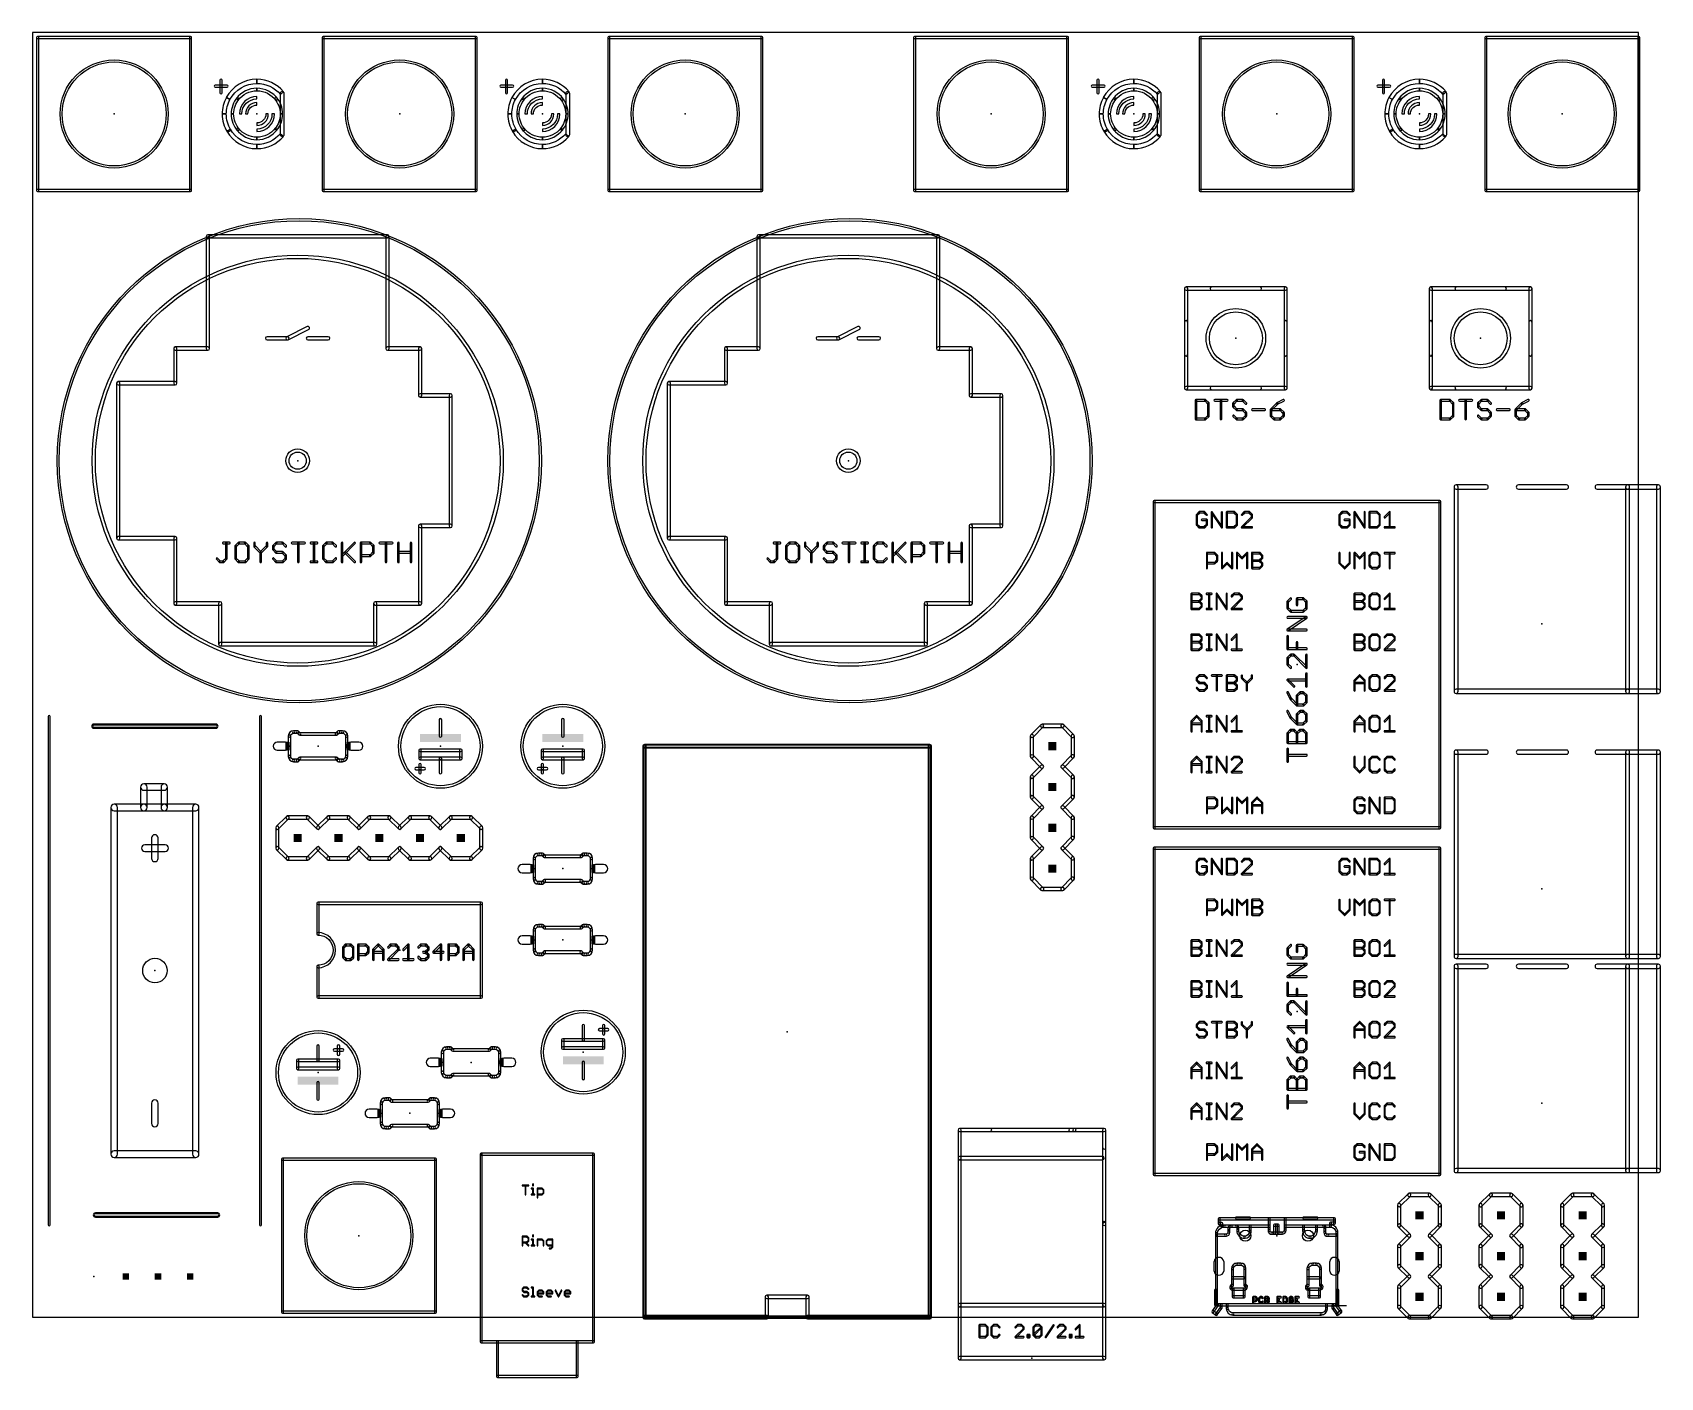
# Model space of a CAD drawing. Extents: x 0 to 101, y -4 to 80.
import ezdxf

# ---------------------------------------------------------------- set-up
doc = ezdxf.new("R2010")
doc.units = 0
for name, color, linetype in [('20', 178, 'CONTINUOUS'), ('21', 251, 'CONTINUOUS'), ('23', 178, 'CONTINUOUS'), ('27', 251, 'CONTINUOUS'), ('41', 14, 'CONTINUOUS'), ('51', 251, 'CONTINUOUS')]:
    doc.layers.add(name, color=color, linetype=linetype)

# ---------------------------------------------------------------- blocks, each defined once
blk = doc.blocks.new('RECT')
blk.add_solid([(-0.5, -0.5), (0.5, -0.5), (-0.5, 0.5), (0.5, 0.5)])

msp = doc.modelspace()

# ---------------------------------------------------------------- linework, layer by layer
at = {"layer": '20'}
for p, q in [((100, 80), (0, 80)), ((0, 80), (0, 0)), ((100, 0), (100, 80)), ((73.57, 2.88), (73.57, 3.48)), ((74.17, 3.48), (74.17, 2.88)), ((80.77, 2.88), (80.77, 3.48)), ((81.37, 3.48), (81.37, 2.88)), ((0, 0), (100, 0))]:
    msp.add_line(p, q, dxfattribs=at)
for centre, radius in [((7.62, 21.59), 0.762), ((75.52, 5.08), 0.35), ((79.42, 5.08), 0.35)]:
    msp.add_circle(centre, radius, dxfattribs=at)
for centre, start, end in [((73.845, 3.455), 84.8056, 174.8056), ((73.895, 3.455), 5.1944, 95.1944), ((81.045, 3.455), 84.8056, 174.8056), ((81.095, 3.455), 5.1944, 95.1944), ((73.845, 2.905), 185.1944, 275.1944), ((73.895, 2.905), 264.8056, 354.8056), ((81.045, 2.905), 185.1944, 275.1944), ((81.095, 2.905), 264.8056, 354.8056)]:
    msp.add_arc(centre, 0.2761, start, end, dxfattribs=at)
at = {"layer": '21'}
for points in [[(9.8425, 79.756), (0.3175, 79.756, 1), (0.3175, 79.629), (9.8425, 79.629, 1)], [(0.254, 79.6925), (0.254, 70.1675, 1), (0.381, 70.1675), (0.381, 79.6925, 1)], [(9.906, 70.1675), (9.906, 79.6925, 1), (9.779, 79.6925), (9.779, 70.1675, 1)], [(27.6225, 79.756), (18.0975, 79.756, 1), (18.0975, 79.629), (27.6225, 79.629, 1)], [(18.034, 79.6925), (18.034, 70.1675, 1), (18.161, 70.1675), (18.161, 79.6925, 1)], [(27.686, 70.1675), (27.686, 79.6925, 1), (27.559, 79.6925), (27.559, 70.1675, 1)], [(45.4025, 79.756), (35.8775, 79.756, 1), (35.8775, 79.629), (45.4025, 79.629, 1)], [(35.814, 79.6925), (35.814, 70.1675, 1), (35.941, 70.1675), (35.941, 79.6925, 1)], [(45.466, 70.1675), (45.466, 79.6925, 1), (45.339, 79.6925), (45.339, 70.1675, 1)], [(64.4525, 79.756), (54.9275, 79.756, 1), (54.9275, 79.629), (64.4525, 79.629, 1)], [(54.864, 79.6925), (54.864, 70.1675, 1), (54.991, 70.1675), (54.991, 79.6925, 1)], [(64.516, 70.1675), (64.516, 79.6925, 1), (64.389, 79.6925), (64.389, 70.1675, 1)], [(82.2325, 79.756), (72.7075, 79.756, 1), (72.7075, 79.629), (82.2325, 79.629, 1)], [(72.644, 79.6925), (72.644, 70.1675, 1), (72.771, 70.1675), (72.771, 79.6925, 1)], [(82.296, 70.1675), (82.296, 79.6925, 1), (82.169, 79.6925), (82.169, 70.1675, 1)], [(100.0125, 79.756), (90.4875, 79.756, 1), (90.4875, 79.629), (100.0125, 79.629, 1)], [(90.424, 79.6925), (90.424, 70.1675, 1), (90.551, 70.1675), (90.551, 79.6925, 1)], [(100.076, 70.1675), (100.076, 79.6925, 1), (99.949, 79.6925), (99.949, 70.1675, 1)], [(11.7983, 76.2508), (11.7983, 77.0382, 1), (11.6713, 77.0382), (11.6713, 76.2508, 1)], [(13.97, 76.835), (13.97, 77.089, 0.277), (12.065, 75.946), (12.2892, 75.8264, -0.277)], [(15.4334, 76.1496), (15.6286, 76.3122, 0.2226), (13.97, 77.089), (13.97, 76.835, -0.2226)], [(29.5783, 76.2508), (29.5783, 77.0382, 1), (29.4513, 77.0382), (29.4513, 76.2508, 1)], [(31.75, 76.835), (31.75, 77.089, 0.277), (29.845, 75.946), (30.0692, 75.8264, -0.277)], [(33.2134, 76.1496), (33.4086, 76.3122, 0.2226), (31.75, 77.089), (31.75, 76.835, -0.2226)], [(66.4083, 76.2508), (66.4083, 77.0382, 1), (66.2813, 77.0382), (66.2813, 76.2508, 1)], [(68.58, 76.835), (68.58, 77.089, 0.277), (66.675, 75.946), (66.8992, 75.8264, -0.277)], [(70.0434, 76.1496), (70.2386, 76.3122, 0.2226), (68.58, 77.089), (68.58, 76.835, -0.2226)], [(84.1883, 76.2508), (84.1883, 77.0382, 1), (84.0613, 77.0382), (84.0613, 76.2508, 1)], [(86.36, 76.835), (86.36, 77.089, 0.277), (84.455, 75.946), (84.6792, 75.8264, -0.277)], [(87.8234, 76.1496), (88.0186, 76.3122, 0.2226), (86.36, 77.089), (86.36, 76.835, -0.2226)], [(11.3792, 76.5937), (12.1158, 76.5937, 1), (12.1158, 76.7207), (11.3792, 76.7207, 1)], [(13.97, 76.3778), (13.97, 76.5302, 0.2361), (12.6898, 75.8901), (12.8118, 75.7987, -0.2361)], [(15.1481, 75.7715), (15.2721, 75.8601, 0.2422), (13.97, 76.5302), (13.97, 76.3778, -0.2422)], [(29.1592, 76.5937), (29.8958, 76.5937, 1), (29.8958, 76.7207), (29.1592, 76.7207, 1)], [(31.75, 76.3778), (31.75, 76.5302, 0.2361), (30.4698, 75.8901), (30.5918, 75.7987, -0.2361)], [(32.9281, 75.7715), (33.0521, 75.8601, 0.2422), (31.75, 76.5302), (31.75, 76.3778, -0.2422)], [(65.9892, 76.5937), (66.7258, 76.5937, 1), (66.7258, 76.7207), (65.9892, 76.7207, 1)], [(68.58, 76.3778), (68.58, 76.5302, 0.2361), (67.2998, 75.8901), (67.4218, 75.7987, -0.2361)], [(69.7581, 75.7715), (69.8821, 75.8601, 0.2422), (68.58, 76.5302), (68.58, 76.3778, -0.2422)], [(83.7692, 76.5937), (84.5058, 76.5937, 1), (84.5058, 76.7207), (83.7692, 76.7207, 1)], [(86.36, 76.3778), (86.36, 76.5302, 0.2361), (85.0798, 75.8901), (85.2018, 75.7987, -0.2361)], [(87.5381, 75.7715), (87.6621, 75.8601, 0.2422), (86.36, 76.5302), (86.36, 76.3778, -0.2422)], [(12.8272, 74.0412), (12.7068, 73.9476, 0.2315), (13.97, 73.3298), (13.97, 73.4822, -0.2315)], [(13.97, 73.4822), (13.97, 73.3298, 0.2315), (15.2332, 73.9476), (15.1128, 74.0412, -0.2315)], [(30.6072, 74.0412), (30.4868, 73.9476, 0.2315), (31.75, 73.3298), (31.75, 73.4822, -0.2315)], [(31.75, 73.4822), (31.75, 73.3298, 0.2315), (33.0132, 73.9476), (32.8928, 74.0412, -0.2315)], [(67.4372, 74.0412), (67.3168, 73.9476, 0.2315), (68.58, 73.3298), (68.58, 73.4822, -0.2315)], [(68.58, 73.4822), (68.58, 73.3298, 0.2315), (69.8432, 73.9476), (69.7228, 74.0412, -0.2315)], [(85.2172, 74.0412), (85.0968, 73.9476, 0.2315), (86.36, 73.3298), (86.36, 73.4822, -0.2315)], [(86.36, 73.4822), (86.36, 73.3298, 0.2315), (87.6232, 73.9476), (87.5028, 74.0412, -0.2315)], [(12.316, 73.9848), (12.0954, 73.8588, 0.2691), (13.97, 72.771), (13.97, 73.025, -0.2691)], [(13.97, 73.025), (13.97, 72.771, 0.2206), (15.6181, 73.5354), (15.4243, 73.6994, -0.2206)], [(30.096, 73.9848), (29.8754, 73.8588, 0.2691), (31.75, 72.771), (31.75, 73.025, -0.2691)], [(31.75, 73.025), (31.75, 72.771, 0.2206), (33.3981, 73.5354), (33.2043, 73.6994, -0.2206)], [(66.926, 73.9848), (66.7054, 73.8588, 0.2691), (68.58, 72.771), (68.58, 73.025, -0.2691)], [(68.58, 73.025), (68.58, 72.771, 0.2206), (70.2281, 73.5354), (70.0343, 73.6994, -0.2206)], [(84.706, 73.9848), (84.4854, 73.8588, 0.2691), (86.36, 72.771), (86.36, 73.025, -0.2691)], [(86.36, 73.025), (86.36, 72.771, 0.2206), (88.0081, 73.5354), (87.8143, 73.6994, -0.2206)], [(0.3175, 70.104), (9.8425, 70.104, 1), (9.8425, 70.231), (0.3175, 70.231, 1)], [(18.0975, 70.104), (27.6225, 70.104, 1), (27.6225, 70.231), (18.0975, 70.231, 1)], [(35.8775, 70.104), (45.4025, 70.104, 1), (45.4025, 70.231), (35.8775, 70.231, 1)], [(54.9275, 70.104), (64.4525, 70.104, 1), (64.4525, 70.231), (54.9275, 70.231, 1)], [(72.7075, 70.104), (82.2325, 70.104, 1), (82.2325, 70.231), (72.7075, 70.231, 1)], [(90.4875, 70.104), (100.0125, 70.104, 1), (100.0125, 70.231), (90.4875, 70.231, 1)], [(22.098, 67.4116), (10.922, 67.4116, 1), (10.922, 67.2084), (22.098, 67.2084, 1)], [(10.8204, 67.31), (10.8204, 60.325, 1), (11.0236, 60.325), (11.0236, 67.31, 1)], [(21.9964, 67.31), (21.9964, 60.325, 1), (22.1996, 60.325), (22.1996, 67.31, 1)], [(56.388, 67.4116), (45.212, 67.4116, 1), (45.212, 67.2084), (56.388, 67.2084, 1)], [(45.1104, 67.31), (45.1104, 60.325, 1), (45.3136, 60.325), (45.3136, 67.31, 1)], [(56.2864, 67.31), (56.2864, 60.325, 1), (56.4896, 60.325), (56.4896, 67.31, 1)], [(76.43, 64.1616), (73.43, 64.1616, 1), (73.43, 63.9584), (76.43, 63.9584, 1)], [(91.67, 64.1616), (88.67, 64.1616, 1), (88.67, 63.9584), (91.67, 63.9584, 1)], [(71.9316, 59.96), (71.9316, 61.96, 1), (71.7284, 61.96), (71.7284, 59.96, 1)], [(78.1316, 59.96), (78.1316, 61.96, 1), (77.9284, 61.96), (77.9284, 59.96, 1)], [(87.1716, 59.96), (87.1716, 61.96, 1), (86.9684, 61.96), (86.9684, 59.96, 1)], [(93.3716, 59.96), (93.3716, 61.96, 1), (93.1684, 61.96), (93.1684, 59.96, 1)], [(10.922, 60.4266), (8.89, 60.4266, 1), (8.89, 60.2234), (10.922, 60.2234, 1)], [(8.9916, 58.166), (8.9916, 60.325, 1), (8.7884, 60.325), (8.7884, 58.166, 1)], [(24.13, 60.4266), (22.098, 60.4266, 1), (22.098, 60.2234), (24.13, 60.2234, 1)], [(24.2316, 57.404), (24.2316, 60.325, 1), (24.0284, 60.325), (24.0284, 57.404, 1)], [(45.212, 60.4266), (43.18, 60.4266, 1), (43.18, 60.2234), (45.212, 60.2234, 1)], [(43.2816, 58.166), (43.2816, 60.325, 1), (43.0784, 60.325), (43.0784, 58.166, 1)], [(58.42, 60.4266), (56.388, 60.4266, 1), (56.388, 60.2234), (58.42, 60.2234, 1)], [(58.5216, 57.404), (58.5216, 60.325, 1), (58.3184, 60.325), (58.3184, 57.404, 1)], [(8.89, 58.2676), (5.334, 58.2676, 1), (5.334, 58.0644), (8.89, 58.0644, 1)], [(5.2324, 58.166), (5.2324, 48.514, 1), (5.4356, 48.514), (5.4356, 58.166, 1)], [(43.18, 58.2676), (39.624, 58.2676, 1), (39.624, 58.0644), (43.18, 58.0644, 1)], [(39.5224, 58.166), (39.5224, 48.514, 1), (39.7256, 48.514), (39.7256, 58.166, 1)], [(76.43, 57.9616), (73.43, 57.9616, 1), (73.43, 57.7584), (76.43, 57.7584, 1)], [(91.67, 57.9616), (88.67, 57.9616, 1), (88.67, 57.7584), (91.67, 57.7584, 1)], [(24.13, 57.3024), (26.035, 57.3024, 1), (26.035, 57.5056), (24.13, 57.5056, 1)], [(25.9334, 57.404), (25.9334, 49.276, 1), (26.1366, 49.276), (26.1366, 57.404, 1)], [(58.42, 57.3024), (60.325, 57.3024, 1), (60.325, 57.5056), (58.42, 57.5056, 1)], [(60.2234, 57.404), (60.2234, 49.276, 1), (60.4266, 49.276), (60.4266, 57.404, 1)], [(88.513, 51.7), (88.513, 38.98, 1), (88.767, 38.98), (88.767, 51.7, 1)], [(88.64, 51.573), (90.52, 51.573, 1), (90.52, 51.827), (88.64, 51.827, 1)], [(92.52, 51.573), (95.52, 51.573, 1), (95.52, 51.827), (92.52, 51.827, 1)], [(97.42, 51.573), (99.32, 51.573, 1), (99.32, 51.827), (97.42, 51.827, 1)], [(99.447, 38.98), (99.447, 51.7, 1), (99.193, 51.7), (99.193, 38.98, 1)], [(69.9135, 30.48), (69.9135, 50.8, 1), (69.7865, 50.8), (69.7865, 30.48, 1)], [(69.85, 50.7365), (87.63, 50.7365, 1), (87.63, 50.8635), (69.85, 50.8635, 1)], [(87.6935, 30.48), (87.6935, 50.8, 1), (87.5665, 50.8), (87.5665, 30.48, 1)], [(72.6258, 50.1546), (72.4691, 49.9979, 1), (72.523, 49.944), (72.6797, 50.1008, 1)], [(72.4579, 49.9709), (72.4579, 49.3439, 1), (72.5341, 49.3439), (72.5341, 49.9709, 1)], [(72.9663, 50.1658), (72.6528, 50.1658, 1), (72.6528, 50.0896), (72.9663, 50.0896, 1)], [(73.1231, 49.6955), (72.8096, 49.6955, 1), (72.8096, 49.6193), (73.1231, 49.6193, 1)], [(73.15, 49.9979), (72.9933, 50.1546, 1), (72.9394, 50.1008), (73.0961, 49.944, 1)], [(73.1612, 49.3439), (73.1612, 49.6574, 1), (73.085, 49.6574), (73.085, 49.3439, 1)], [(73.4696, 49.1871), (73.4696, 50.1277, 1), (73.3934, 50.1277), (73.3934, 49.1871, 1)], [(73.3998, 50.1066), (74.0269, 49.166, 1), (74.0903, 49.2082), (73.4632, 50.1488, 1)], [(74.0967, 49.1871), (74.0967, 50.1277, 1), (74.0205, 50.1277), (74.0205, 49.1871, 1)], [(74.329, 50.1277), (74.329, 49.1871, 1), (74.4052, 49.1871), (74.4052, 50.1277, 1)], [(74.8374, 50.1658), (74.3671, 50.1658, 1), (74.3671, 50.0896), (74.8374, 50.0896, 1)], [(75.0211, 49.9979), (74.8643, 50.1546, 1), (74.8104, 50.1008), (74.9672, 49.944, 1)], [(75.0322, 49.3439), (75.0322, 49.9709, 1), (74.956, 49.9709), (74.956, 49.3439, 1)], [(75.4324, 50.1546), (75.2756, 49.9979, 1), (75.3295, 49.944), (75.4863, 50.1008, 1)], [(75.3295, 49.1602), (75.9566, 49.7872, 1), (75.9027, 49.8411), (75.2756, 49.214, 1)], [(75.7729, 50.1658), (75.4593, 50.1658, 1), (75.4593, 50.0896), (75.7729, 50.0896, 1)], [(75.9566, 49.9979), (75.7998, 50.1546, 1), (75.7459, 50.1008), (75.9027, 49.944, 1)], [(75.9677, 49.8142), (75.9677, 49.9709, 1), (75.8915, 49.9709), (75.8915, 49.8142, 1)], [(81.5158, 50.1546), (81.3591, 49.9979, 1), (81.413, 49.944), (81.5697, 50.1008, 1)], [(81.3479, 49.9709), (81.3479, 49.3439, 1), (81.4241, 49.3439), (81.4241, 49.9709, 1)], [(81.8563, 50.1658), (81.5428, 50.1658, 1), (81.5428, 50.0896), (81.8563, 50.0896, 1)], [(82.0131, 49.6955), (81.6996, 49.6955, 1), (81.6996, 49.6193), (82.0131, 49.6193, 1)], [(82.04, 49.9979), (81.8833, 50.1546, 1), (81.8294, 50.1008), (81.9861, 49.944, 1)], [(82.0512, 49.3439), (82.0512, 49.6574, 1), (81.975, 49.6574), (81.975, 49.3439, 1)], [(82.3596, 49.1871), (82.3596, 50.1277, 1), (82.2834, 50.1277), (82.2834, 49.1871, 1)], [(82.2898, 50.1066), (82.9169, 49.166, 1), (82.9803, 49.2082), (82.3532, 50.1488, 1)], [(82.9867, 49.1871), (82.9867, 50.1277, 1), (82.9105, 50.1277), (82.9105, 49.1871, 1)], [(83.219, 50.1277), (83.219, 49.1871, 1), (83.2952, 49.1871), (83.2952, 50.1277, 1)], [(83.7274, 50.1658), (83.2571, 50.1658, 1), (83.2571, 50.0896), (83.7274, 50.0896, 1)], [(83.9111, 49.9979), (83.7543, 50.1546, 1), (83.7004, 50.1008), (83.8572, 49.944, 1)], [(83.9222, 49.3439), (83.9222, 49.9709, 1), (83.846, 49.9709), (83.846, 49.3439, 1)], [(84.2195, 49.7872), (84.5331, 50.1008, 1), (84.4792, 50.1546), (84.1656, 49.8411, 1)], [(84.468, 50.1277), (84.468, 49.1871, 1), (84.5442, 49.1871), (84.5442, 50.1277, 1)], [(24.0284, 49.276), (24.0284, 44.45, 1), (24.2316, 44.45), (24.2316, 49.276, 1)], [(24.13, 49.1744), (26.035, 49.1744, 1), (26.035, 49.3776), (24.13, 49.3776, 1)], [(58.3184, 49.276), (58.3184, 44.45, 1), (58.5216, 44.45), (58.5216, 49.276, 1)], [(58.42, 49.1744), (60.325, 49.1744, 1), (60.325, 49.3776), (58.42, 49.3776, 1)], [(72.4691, 49.3169), (72.6258, 49.1602, 1), (72.6797, 49.214), (72.523, 49.3708, 1)], [(72.6528, 49.149), (72.9663, 49.149, 1), (72.9663, 49.2252), (72.6528, 49.2252, 1)], [(72.9933, 49.1602), (73.15, 49.3169, 1), (73.0962, 49.3708), (72.9394, 49.214, 1)], [(74.3671, 49.149), (74.8374, 49.149, 1), (74.8374, 49.2252), (74.3671, 49.2252, 1)], [(74.8643, 49.1602), (75.0211, 49.3169, 1), (74.9672, 49.3708), (74.8104, 49.214, 1)], [(75.9296, 49.2252), (75.3026, 49.2252, 1), (75.3026, 49.149), (75.9296, 49.149, 1)], [(81.3591, 49.3169), (81.5158, 49.1602, 1), (81.5697, 49.214), (81.413, 49.3708, 1)], [(81.5428, 49.149), (81.8563, 49.149, 1), (81.8563, 49.2252), (81.5428, 49.2252, 1)], [(81.8833, 49.1602), (82.04, 49.3169, 1), (81.9862, 49.3708), (81.8294, 49.214, 1)], [(83.2571, 49.149), (83.7274, 49.149, 1), (83.7274, 49.2252), (83.2571, 49.2252, 1)], [(83.7543, 49.1602), (83.9111, 49.3169, 1), (83.8572, 49.3708), (83.7004, 49.214, 1)], [(84.1926, 49.149), (84.8196, 49.149, 1), (84.8196, 49.2252), (84.1926, 49.2252, 1)], [(8.89, 48.6156), (5.334, 48.6156, 1), (5.334, 48.4124), (8.89, 48.4124, 1)], [(8.7884, 48.514), (8.7884, 44.45, 1), (8.9916, 44.45), (8.9916, 48.514, 1)], [(43.18, 48.6156), (39.624, 48.6156, 1), (39.624, 48.4124), (43.18, 48.4124, 1)], [(43.0784, 48.514), (43.0784, 44.45, 1), (43.2816, 44.45), (43.2816, 48.514, 1)], [(73.1691, 46.6471), (73.1691, 47.5877, 1), (73.0929, 47.5877), (73.0929, 46.6471, 1)], [(73.131, 47.5496), (73.6013, 47.5496, 1), (73.6013, 47.6258), (73.131, 47.6258, 1)], [(73.6013, 46.9987), (73.131, 46.9987, 1), (73.131, 46.9225), (73.6013, 46.9225, 1)], [(73.7312, 47.1443), (73.5744, 46.9876, 1), (73.6283, 46.9337), (73.785, 47.0905, 1)], [(73.5744, 47.5608), (73.7311, 47.404, 1), (73.785, 47.4579), (73.6283, 47.6146, 1)], [(73.72, 47.4309), (73.72, 47.1174, 1), (73.7962, 47.1174), (73.7962, 47.4309, 1)], [(74.0284, 47.5877), (74.0284, 46.6471, 1), (74.1046, 46.6471), (74.1046, 47.5877, 1)], [(74.0935, 46.6202), (74.407, 46.9337, 1), (74.3531, 46.9876), (74.0396, 46.674, 1)], [(74.3531, 46.9337), (74.6667, 46.6202, 1), (74.7206, 46.674), (74.407, 46.9876, 1)], [(74.7317, 46.6471), (74.7317, 47.5877, 1), (74.6555, 47.5877), (74.6555, 46.6471, 1)], [(75.0402, 46.6471), (75.0402, 47.5877, 1), (74.964, 47.5877), (74.964, 46.6471, 1)], [(74.9751, 47.5608), (75.2887, 47.2472, 1), (75.3425, 47.3011), (75.029, 47.6146, 1)], [(75.3425, 47.2472), (75.6561, 47.5608, 1), (75.6022, 47.6146), (75.2887, 47.3011, 1)], [(75.591, 47.5877), (75.591, 46.6471, 1), (75.6672, 46.6471), (75.6672, 47.5877, 1)], [(75.9757, 46.6471), (75.9757, 47.5877, 1), (75.8995, 47.5877), (75.8995, 46.6471, 1)], [(75.9376, 47.5496), (76.4079, 47.5496, 1), (76.4079, 47.6258), (75.9376, 47.6258, 1)], [(75.9376, 47.0793), (76.4079, 47.0793, 1), (76.4079, 47.1555), (75.9376, 47.1555, 1)], [(76.4079, 46.6852), (75.9376, 46.6852, 1), (75.9376, 46.609), (76.4079, 46.609, 1)], [(76.3809, 47.5608), (76.5377, 47.404, 1), (76.5916, 47.4579), (76.4348, 47.6146, 1)], [(76.5377, 47.3011), (76.3809, 47.1443, 1), (76.4348, 47.0905), (76.5916, 47.2472, 1)], [(76.3809, 47.0905), (76.5377, 46.9337, 1), (76.5916, 46.9876), (76.4348, 47.1443, 1)], [(76.5377, 46.8308), (76.3809, 46.674, 1), (76.4348, 46.6202), (76.5916, 46.7769, 1)], [(76.5265, 47.4309), (76.5265, 47.2742, 1), (76.6027, 47.2742), (76.6027, 47.4309, 1)], [(76.5265, 46.9606), (76.5265, 46.8039, 1), (76.6027, 46.8039), (76.6027, 46.9606, 1)], [(81.3479, 47.5877), (81.3479, 46.9606, 1), (81.4241, 46.9606), (81.4241, 47.5877, 1)], [(81.3591, 46.9337), (81.6726, 46.6202, 1), (81.7265, 46.674), (81.413, 46.9876, 1)], [(81.7265, 46.6202), (82.04, 46.9337, 1), (81.9861, 46.9876), (81.6726, 46.674, 1)], [(82.0512, 46.9606), (82.0512, 47.5877, 1), (81.975, 47.5877), (81.975, 46.9606, 1)], [(82.3596, 46.6471), (82.3596, 47.5877, 1), (82.2834, 47.5877), (82.2834, 46.6471, 1)], [(82.2946, 47.5608), (82.6081, 47.2472, 1), (82.662, 47.3011), (82.3485, 47.6146, 1)], [(82.662, 47.2472), (82.9756, 47.5608, 1), (82.9217, 47.6146), (82.6081, 47.3011, 1)], [(82.9105, 47.5877), (82.9105, 46.6471, 1), (82.9867, 46.6471), (82.9867, 47.5877, 1)], [(83.3869, 47.6146), (83.2301, 47.4579, 1), (83.284, 47.404), (83.4408, 47.5608, 1)], [(83.2301, 46.7769), (83.3869, 46.6202, 1), (83.4408, 46.674), (83.284, 46.8308, 1)], [(83.219, 47.4309), (83.219, 46.8039, 1), (83.2952, 46.8039), (83.2952, 47.4309, 1)], [(83.7274, 47.6258), (83.4138, 47.6258, 1), (83.4138, 47.5496), (83.7274, 47.5496, 1)], [(83.4138, 46.609), (83.7274, 46.609, 1), (83.7274, 46.6852), (83.4138, 46.6852, 1)], [(83.9111, 47.4579), (83.7543, 47.6146, 1), (83.7004, 47.5608), (83.8572, 47.404, 1)], [(83.7543, 46.6202), (83.9111, 46.7769, 1), (83.8572, 46.8308), (83.7004, 46.674, 1)], [(83.9222, 46.8039), (83.9222, 47.4309, 1), (83.846, 47.4309), (83.846, 46.8039, 1)], [(84.1926, 47.5496), (84.8196, 47.5496, 1), (84.8196, 47.6258), (84.1926, 47.6258, 1)], [(84.5442, 46.6471), (84.5442, 47.5877, 1), (84.468, 47.5877), (84.468, 46.6471, 1)], [(72.211, 44.1071), (72.211, 45.0477, 1), (72.1348, 45.0477), (72.1348, 44.1071, 1)], [(72.1729, 45.0096), (72.6432, 45.0096, 1), (72.6432, 45.0858), (72.1729, 45.0858, 1)], [(72.1729, 44.5393), (72.6432, 44.5393, 1), (72.6432, 44.6155), (72.1729, 44.6155, 1)], [(72.6162, 45.0208), (72.773, 44.864, 1), (72.8269, 44.9179), (72.6701, 45.0746, 1)], [(72.773, 44.7611), (72.6162, 44.6043, 1), (72.6701, 44.5505), (72.8269, 44.7072, 1)], [(72.6162, 44.5505), (72.773, 44.3937, 1), (72.8269, 44.4476), (72.6701, 44.6043, 1)], [(72.7618, 44.8909), (72.7618, 44.7342, 1), (72.838, 44.7342), (72.838, 44.8909, 1)], [(73.1084, 45.0096), (73.4219, 45.0096, 1), (73.4219, 45.0858), (73.1084, 45.0858, 1)], [(73.3032, 44.1071), (73.3032, 45.0477, 1), (73.227, 45.0477), (73.227, 44.1071, 1)], [(73.7702, 44.1071), (73.7702, 45.0477, 1), (73.694, 45.0477), (73.694, 44.1071, 1)], [(73.7004, 45.0266), (74.3274, 44.086, 1), (74.3908, 44.1282), (73.7638, 45.0688, 1)], [(74.3972, 44.1071), (74.3972, 45.0477, 1), (74.321, 45.0477), (74.321, 44.1071, 1)], [(74.7974, 45.0746), (74.6406, 44.9179, 1), (74.6945, 44.864), (74.8513, 45.0208, 1)], [(74.6945, 44.0802), (75.3216, 44.7072, 1), (75.2677, 44.7611), (74.6406, 44.134, 1)], [(75.1379, 45.0858), (74.8243, 45.0858, 1), (74.8243, 45.0096), (75.1379, 45.0096, 1)], [(75.3216, 44.9179), (75.1648, 45.0746, 1), (75.1109, 45.0208), (75.2677, 44.864, 1)], [(75.3327, 44.7342), (75.3327, 44.8909, 1), (75.2565, 44.8909), (75.2565, 44.7342, 1)], [(78.3138, 44.7819), (78.1189, 44.587, 1), (78.1907, 44.5152), (78.3856, 44.7101, 1)], [(78.104, 44.5511), (78.104, 44.1613, 1), (78.2056, 44.1613), (78.2056, 44.5511, 1)], [(79.1293, 44.7968), (78.7395, 44.7968, 1), (78.7395, 44.6952), (79.1293, 44.6952, 1)], [(78.6887, 44.746), (78.6887, 44.3562, 1), (78.7903, 44.3562), (78.7903, 44.746, 1)], [(79.3601, 44.587), (79.1652, 44.7819, 1), (79.0934, 44.7101), (79.2883, 44.5152, 1)], [(79.375, 44.1613), (79.375, 44.5511, 1), (79.2734, 44.5511), (79.2734, 44.1613, 1)], [(82.3596, 44.1071), (82.3596, 45.0477, 1), (82.2834, 45.0477), (82.2834, 44.1071, 1)], [(82.3215, 45.0096), (82.7918, 45.0096, 1), (82.7918, 45.0858), (82.3215, 45.0858, 1)], [(82.3215, 44.5393), (82.7918, 44.5393, 1), (82.7918, 44.6155), (82.3215, 44.6155, 1)], [(82.7649, 45.0208), (82.9217, 44.864, 1), (82.9756, 44.9179), (82.8188, 45.0746, 1)], [(82.9217, 44.7611), (82.7649, 44.6043, 1), (82.8188, 44.5505), (82.9756, 44.7072, 1)], [(82.7649, 44.5505), (82.9217, 44.3937, 1), (82.9756, 44.4476), (82.8188, 44.6043, 1)], [(82.9105, 44.8909), (82.9105, 44.7342, 1), (82.9867, 44.7342), (82.9867, 44.8909, 1)], [(83.3869, 45.0746), (83.2301, 44.9179, 1), (83.284, 44.864), (83.4408, 45.0208, 1)], [(83.219, 44.8909), (83.219, 44.2639, 1), (83.2952, 44.2639), (83.2952, 44.8909, 1)], [(83.7274, 45.0858), (83.4138, 45.0858, 1), (83.4138, 45.0096), (83.7274, 45.0096, 1)], [(83.9111, 44.9179), (83.7543, 45.0746, 1), (83.7004, 45.0208), (83.8572, 44.864, 1)], [(83.9222, 44.2639), (83.9222, 44.8909, 1), (83.846, 44.8909), (83.846, 44.2639, 1)], [(84.2195, 44.7072), (84.5331, 45.0208, 1), (84.4792, 45.0746), (84.1656, 44.7611, 1)], [(84.468, 45.0477), (84.468, 44.1071, 1), (84.5442, 44.1071), (84.5442, 45.0477, 1)], [(11.684, 44.5516), (8.89, 44.5516, 1), (8.89, 44.3484), (11.684, 44.3484, 1)], [(11.7856, 41.91), (11.7856, 44.45, 1), (11.5824, 44.45), (11.5824, 41.91, 1)], [(21.4376, 41.91), (21.4376, 44.45, 1), (21.2344, 44.45), (21.2344, 41.91, 1)], [(21.336, 44.3484), (24.13, 44.3484, 1), (24.13, 44.5516), (21.336, 44.5516, 1)], [(45.974, 44.5516), (43.18, 44.5516, 1), (43.18, 44.3484), (45.974, 44.3484, 1)], [(46.0756, 41.91), (46.0756, 44.45, 1), (45.8724, 44.45), (45.8724, 41.91, 1)], [(55.7276, 41.91), (55.7276, 44.45, 1), (55.5244, 44.45), (55.5244, 41.91, 1)], [(55.626, 44.3484), (58.42, 44.3484, 1), (58.42, 44.5516), (55.626, 44.5516, 1)], [(72.6432, 44.1452), (72.1729, 44.1452, 1), (72.1729, 44.069), (72.6432, 44.069, 1)], [(72.773, 44.2908), (72.6162, 44.134, 1), (72.6701, 44.0802), (72.8269, 44.2369, 1)], [(72.7618, 44.4206), (72.7618, 44.2639, 1), (72.838, 44.2639), (72.838, 44.4206, 1)], [(73.1084, 44.069), (73.4219, 44.069, 1), (73.4219, 44.1452), (73.1084, 44.1452, 1)], [(75.2946, 44.1452), (74.6676, 44.1452, 1), (74.6676, 44.069), (75.2946, 44.069, 1)], [(78.1189, 44.1254), (78.3138, 43.9305, 1), (78.3856, 44.0023), (78.1907, 44.1972, 1)], [(79.3242, 43.6274), (78.1548, 43.6274, 1), (78.1548, 43.5258), (79.3242, 43.5258, 1)], [(78.183, 42.7547), (79.3524, 43.5343, 1), (79.296, 43.6188), (78.1266, 42.8393, 1)], [(78.3497, 43.9156), (79.1293, 43.9156, 1), (79.1293, 44.0172), (78.3497, 44.0172, 1)], [(79.1652, 43.9305), (79.3601, 44.1254, 1), (79.2883, 44.1972), (79.0934, 44.0023, 1)], [(82.7918, 44.1452), (82.3215, 44.1452, 1), (82.3215, 44.069), (82.7918, 44.069, 1)], [(82.9217, 44.2908), (82.7649, 44.134, 1), (82.8188, 44.0802), (82.9756, 44.2369, 1)], [(82.9105, 44.4206), (82.9105, 44.2639, 1), (82.9867, 44.2639), (82.9867, 44.4206, 1)], [(83.2301, 44.2369), (83.3869, 44.0802, 1), (83.4408, 44.134), (83.284, 44.2908, 1)], [(83.4138, 44.069), (83.7274, 44.069, 1), (83.7274, 44.1452), (83.4138, 44.1452, 1)], [(83.7543, 44.0802), (83.9111, 44.2369, 1), (83.8572, 44.2908), (83.7004, 44.134, 1)], [(84.1926, 44.069), (84.8197, 44.069, 1), (84.8197, 44.1452), (84.1926, 44.1452, 1)], [(79.3242, 42.8478), (78.1548, 42.8478, 1), (78.1548, 42.7462), (79.3242, 42.7462, 1)], [(21.336, 42.0116), (11.684, 42.0116, 1), (11.684, 41.8084), (21.336, 41.8084, 1)], [(55.626, 42.0116), (45.974, 42.0116, 1), (45.974, 41.8084), (55.626, 41.8084, 1)], [(72.211, 41.5671), (72.211, 42.5077, 1), (72.1348, 42.5077), (72.1348, 41.5671, 1)], [(72.1729, 42.4696), (72.6432, 42.4696, 1), (72.6432, 42.5458), (72.1729, 42.5458, 1)], [(72.1729, 41.9993), (72.6432, 41.9993, 1), (72.6432, 42.0755), (72.1729, 42.0755, 1)], [(72.6432, 41.6052), (72.1729, 41.6052, 1), (72.1729, 41.529), (72.6432, 41.529, 1)], [(72.6162, 42.4808), (72.773, 42.324, 1), (72.8269, 42.3779), (72.6701, 42.5346, 1)], [(72.773, 42.2211), (72.6162, 42.0643, 1), (72.6701, 42.0105), (72.8269, 42.1672, 1)], [(72.6162, 42.0105), (72.773, 41.8537, 1), (72.8269, 41.9076), (72.6701, 42.0643, 1)], [(72.773, 41.7508), (72.6162, 41.594, 1), (72.6701, 41.5402), (72.8269, 41.6969, 1)], [(72.7618, 42.3509), (72.7618, 42.1942, 1), (72.838, 42.1942), (72.838, 42.3509, 1)], [(72.7618, 41.8806), (72.7618, 41.7239, 1), (72.838, 41.7239), (72.838, 41.8806, 1)], [(73.1084, 42.4696), (73.4219, 42.4696, 1), (73.4219, 42.5458), (73.1084, 42.5458, 1)], [(73.1084, 41.529), (73.4219, 41.529, 1), (73.4219, 41.6052), (73.1084, 41.6052, 1)], [(73.3032, 41.5671), (73.3032, 42.5077, 1), (73.227, 42.5077), (73.227, 41.5671, 1)], [(73.7702, 41.5671), (73.7702, 42.5077, 1), (73.694, 42.5077), (73.694, 41.5671, 1)], [(73.7004, 42.4866), (74.3274, 41.546, 1), (74.3908, 41.5882), (73.7638, 42.5288, 1)], [(74.3972, 41.5671), (74.3972, 42.5077, 1), (74.321, 42.5077), (74.321, 41.5671, 1)], [(74.6945, 42.1672), (75.0081, 42.4808, 1), (74.9542, 42.5346), (74.6406, 42.2211, 1)], [(74.6676, 41.529), (75.2946, 41.529, 1), (75.2946, 41.6052), (74.6676, 41.6052, 1)], [(74.943, 42.5077), (74.943, 41.5671, 1), (75.0192, 41.5671), (75.0192, 42.5077, 1)], [(78.2056, 41.6276), (78.2056, 42.4072, 1), (78.104, 42.4072), (78.104, 41.6276, 1)], [(79.3242, 41.6784), (78.1548, 41.6784, 1), (78.1548, 41.5768), (79.3242, 41.5768, 1)], [(78.7903, 41.6276), (78.7903, 42.0174, 1), (78.6887, 42.0174), (78.6887, 41.6276, 1)], [(82.3596, 41.5671), (82.3596, 42.5077, 1), (82.2834, 42.5077), (82.2834, 41.5671, 1)], [(82.3215, 42.4696), (82.7918, 42.4696, 1), (82.7918, 42.5458), (82.3215, 42.5458, 1)], [(82.3215, 41.9993), (82.7918, 41.9993, 1), (82.7918, 42.0755), (82.3215, 42.0755, 1)], [(82.7918, 41.6052), (82.3215, 41.6052, 1), (82.3215, 41.529), (82.7918, 41.529, 1)], [(82.7649, 42.4808), (82.9217, 42.324, 1), (82.9756, 42.3779), (82.8188, 42.5346, 1)], [(82.9217, 42.2211), (82.7649, 42.0643, 1), (82.8188, 42.0105), (82.9756, 42.1672, 1)], [(82.7649, 42.0105), (82.9217, 41.8537, 1), (82.9756, 41.9076), (82.8188, 42.0643, 1)], [(82.9217, 41.7508), (82.7649, 41.594, 1), (82.8188, 41.5402), (82.9756, 41.6969, 1)], [(82.9105, 42.3509), (82.9105, 42.1942, 1), (82.9867, 42.1942), (82.9867, 42.3509, 1)], [(82.9105, 41.8806), (82.9105, 41.7239, 1), (82.9867, 41.7239), (82.9867, 41.8806, 1)], [(83.3869, 42.5346), (83.2301, 42.3779, 1), (83.284, 42.324), (83.4408, 42.4808, 1)], [(83.2301, 41.6969), (83.3869, 41.5402, 1), (83.4408, 41.594), (83.284, 41.7508, 1)], [(83.219, 42.3509), (83.219, 41.7239, 1), (83.2952, 41.7239), (83.2952, 42.3509, 1)], [(83.7274, 42.5458), (83.4138, 42.5458, 1), (83.4138, 42.4696), (83.7274, 42.4696, 1)], [(83.4138, 41.529), (83.7274, 41.529, 1), (83.7274, 41.6052), (83.4138, 41.6052, 1)], [(83.9111, 42.3779), (83.7543, 42.5346, 1), (83.7004, 42.4808), (83.8572, 42.324, 1)], [(83.7543, 41.5402), (83.9111, 41.6969, 1), (83.8572, 41.7508), (83.7004, 41.594, 1)], [(83.9222, 41.7239), (83.9222, 42.3509, 1), (83.846, 42.3509), (83.846, 41.7239, 1)], [(84.3224, 42.5346), (84.1656, 42.3779, 1), (84.2195, 42.324), (84.3763, 42.4808, 1)], [(84.2195, 41.5402), (84.8466, 42.1672, 1), (84.7927, 42.2211), (84.1656, 41.594, 1)], [(84.8197, 41.6052), (84.1926, 41.6052, 1), (84.1926, 41.529), (84.8197, 41.529, 1)], [(84.6629, 42.5458), (84.3493, 42.5458, 1), (84.3493, 42.4696), (84.6629, 42.4696, 1)], [(84.8466, 42.3779), (84.6898, 42.5346, 1), (84.6359, 42.4808), (84.7927, 42.324, 1)], [(84.8578, 42.1942), (84.8578, 42.3509, 1), (84.7816, 42.3509), (84.7816, 42.1942, 1)], [(78.3138, 41.2737), (78.1189, 41.0788, 1), (78.1907, 41.007), (78.3856, 41.2019, 1)], [(78.104, 41.0429), (78.104, 40.6531, 1), (78.2056, 40.6531), (78.2056, 41.0429, 1)], [(78.1189, 40.6172), (78.3138, 40.4223, 1), (78.3856, 40.4941), (78.1907, 40.689, 1)], [(78.5446, 41.2886), (78.3497, 41.2886, 1), (78.3497, 41.187), (78.5446, 41.187, 1)], [(79.3601, 40.4941), (78.5805, 41.2737, 1), (78.5087, 41.2019), (79.2883, 40.4223, 1)], [(79.2734, 41.2378), (79.2734, 40.4582, 1), (79.375, 40.4582), (79.375, 41.2378, 1)], [(72.6258, 39.9946), (72.4691, 39.8379, 1), (72.523, 39.784), (72.6797, 39.9408, 1)], [(72.4579, 39.8109), (72.4579, 39.6542, 1), (72.5341, 39.6542), (72.5341, 39.8109, 1)], [(72.4691, 39.6272), (72.6258, 39.4705, 1), (72.6797, 39.5243), (72.523, 39.6811, 1)], [(72.9663, 40.0058), (72.6528, 40.0058, 1), (72.6528, 39.9296), (72.9663, 39.9296, 1)], [(72.6528, 39.4593), (72.9663, 39.4593, 1), (72.9663, 39.5355), (72.6528, 39.5355, 1)], [(73.15, 39.8379), (72.9933, 39.9946, 1), (72.9394, 39.9408), (73.0961, 39.784, 1)], [(72.9394, 39.4705), (73.0962, 39.3137, 1), (73.15, 39.3676), (72.9933, 39.5243, 1)], [(73.4315, 39.9296), (74.0586, 39.9296, 1), (74.0586, 40.0058), (73.4315, 40.0058, 1)], [(73.7832, 39.0271), (73.7832, 39.9677, 1), (73.707, 39.9677), (73.707, 39.0271, 1)], [(74.4052, 39.0271), (74.4052, 39.9677, 1), (74.329, 39.9677), (74.329, 39.0271, 1)], [(74.3671, 39.9296), (74.8374, 39.9296, 1), (74.8374, 40.0058), (74.3671, 40.0058, 1)], [(74.3671, 39.4593), (74.8374, 39.4593, 1), (74.8374, 39.5355), (74.3671, 39.5355, 1)], [(74.8104, 39.9408), (74.9672, 39.784, 1), (75.0211, 39.8379), (74.8643, 39.9946, 1)], [(74.9672, 39.6811), (74.8104, 39.5243, 1), (74.8643, 39.4705), (75.0211, 39.6272, 1)], [(74.8104, 39.4705), (74.9672, 39.3137, 1), (75.0211, 39.3676), (74.8643, 39.5243, 1)], [(74.956, 39.8109), (74.956, 39.6542, 1), (75.0322, 39.6542), (75.0322, 39.8109, 1)], [(75.2756, 39.784), (75.5892, 39.4705, 1), (75.6431, 39.5243), (75.3295, 39.8379, 1)], [(75.2645, 39.9677), (75.2645, 39.8109, 1), (75.3407, 39.8109), (75.3407, 39.9677, 1)], [(75.578, 39.4974), (75.578, 39.0271, 1), (75.6542, 39.0271), (75.6542, 39.4974, 1)], [(75.6431, 39.4705), (75.9566, 39.784, 1), (75.9027, 39.8379), (75.5892, 39.5243, 1)], [(75.9677, 39.8109), (75.9677, 39.9677, 1), (75.8915, 39.9677), (75.8915, 39.8109, 1)], [(78.5805, 39.3247), (78.1907, 39.7145, 1), (78.1189, 39.6427), (78.5087, 39.2529, 1)], [(78.1548, 39.6278), (79.3242, 39.6278, 1), (79.3242, 39.7294), (78.1548, 39.7294, 1)], [(79.375, 39.2888), (79.375, 40.0684, 1), (79.2734, 40.0684), (79.2734, 39.2888, 1)], [(82.3485, 39.6272), (82.662, 39.9408, 1), (82.6081, 39.9946), (82.2946, 39.6811, 1)], [(82.3596, 39.0271), (82.3596, 39.6542, 1), (82.2834, 39.6542), (82.2834, 39.0271, 1)], [(82.3215, 39.4593), (82.9486, 39.4593, 1), (82.9486, 39.5355), (82.3215, 39.5355, 1)], [(82.6081, 39.9408), (82.9217, 39.6272, 1), (82.9756, 39.6811), (82.662, 39.9946, 1)], [(82.9105, 39.6542), (82.9105, 39.0271, 1), (82.9867, 39.0271), (82.9867, 39.6542, 1)], [(83.3869, 39.9946), (83.2301, 39.8379, 1), (83.284, 39.784), (83.4408, 39.9408, 1)], [(83.219, 39.8109), (83.219, 39.1839, 1), (83.2952, 39.1839), (83.2952, 39.8109, 1)], [(83.7274, 40.0058), (83.4138, 40.0058, 1), (83.4138, 39.9296), (83.7274, 39.9296, 1)], [(83.9111, 39.8379), (83.7543, 39.9946, 1), (83.7004, 39.9408), (83.8572, 39.784, 1)], [(83.9222, 39.1839), (83.9222, 39.8109, 1), (83.846, 39.8109), (83.846, 39.1839, 1)], [(84.3224, 39.9946), (84.1656, 39.8379, 1), (84.2195, 39.784), (84.3763, 39.9408, 1)], [(84.2195, 39.0002), (84.8466, 39.6272, 1), (84.7927, 39.6811), (84.1656, 39.054, 1)], [(84.6629, 40.0058), (84.3493, 40.0058, 1), (84.3493, 39.9296), (84.6629, 39.9296, 1)], [(84.8466, 39.8379), (84.6898, 39.9946, 1), (84.6359, 39.9408), (84.7927, 39.784, 1)], [(84.8578, 39.6542), (84.8578, 39.8109, 1), (84.7816, 39.8109), (84.7816, 39.6542, 1)], [(72.6797, 39.054), (72.523, 39.2108, 1), (72.4691, 39.1569), (72.6258, 39.0002, 1)], [(72.9663, 39.0652), (72.6528, 39.0652, 1), (72.6528, 38.989), (72.9663, 38.989, 1)], [(73.0962, 39.2108), (72.9394, 39.054, 1), (72.9933, 39.0002), (73.15, 39.1569, 1)], [(73.085, 39.3406), (73.085, 39.1839, 1), (73.1612, 39.1839), (73.1612, 39.3406, 1)], [(74.8374, 39.0652), (74.3671, 39.0652, 1), (74.3671, 38.989), (74.8374, 38.989, 1)], [(74.9672, 39.2108), (74.8104, 39.054, 1), (74.8643, 39.0002), (75.0211, 39.1569, 1)], [(74.956, 39.3406), (74.956, 39.1839, 1), (75.0322, 39.1839), (75.0322, 39.3406, 1)], [(78.1094, 38.8763), (78.3043, 38.4865, 1), (78.3951, 38.5319), (78.2002, 38.9217, 1)], [(78.3138, 38.4733), (78.7036, 38.0835, 1), (78.7754, 38.1553), (78.3856, 38.5451, 1)], [(78.8985, 38.9349), (78.7036, 38.74, 1), (78.7754, 38.6682), (78.9703, 38.8631, 1)], [(78.6887, 38.7041), (78.6887, 38.1194, 1), (78.7903, 38.1194), (78.7903, 38.7041, 1)], [(79.1293, 38.9498), (78.9344, 38.9498, 1), (78.9344, 38.8482), (79.1293, 38.8482, 1)], [(79.3601, 38.74), (79.1652, 38.9349, 1), (79.0934, 38.8631), (79.2883, 38.6682, 1)], [(79.375, 38.3143), (79.375, 38.7041, 1), (79.2734, 38.7041), (79.2734, 38.3143, 1)], [(83.2301, 39.1569), (83.3869, 39.0002, 1), (83.4408, 39.054), (83.284, 39.2108, 1)], [(83.4138, 38.989), (83.7274, 38.989, 1), (83.7274, 39.0652), (83.4138, 39.0652, 1)], [(83.7543, 39.0002), (83.9111, 39.1569, 1), (83.8572, 39.2108), (83.7004, 39.054, 1)], [(84.8197, 39.0652), (84.1926, 39.0652, 1), (84.1926, 38.989), (84.8197, 38.989, 1)], [(88.64, 38.853), (99.32, 38.853, 1), (99.32, 39.107), (88.64, 39.107, 1)], [(78.1094, 37.7069), (78.3043, 37.3171, 1), (78.3951, 37.3625), (78.2002, 37.7523, 1)], [(78.7395, 38.0686), (79.1293, 38.0686, 1), (79.1293, 38.1702), (78.7395, 38.1702, 1)], [(78.8985, 37.7655), (78.7036, 37.5706, 1), (78.7754, 37.4988), (78.9703, 37.6937, 1)], [(78.6887, 37.5347), (78.6887, 36.95, 1), (78.7903, 36.95), (78.7903, 37.5347, 1)], [(79.1293, 37.7804), (78.9344, 37.7804, 1), (78.9344, 37.6788), (79.1293, 37.6788, 1)], [(79.1652, 38.0835), (79.3601, 38.2784, 1), (79.2883, 38.3502), (79.0934, 38.1553, 1)], [(79.3601, 37.5706), (79.1652, 37.7655, 1), (79.0934, 37.6937), (79.2883, 37.4988, 1)], [(79.375, 37.1449), (79.375, 37.5347, 1), (79.2734, 37.5347), (79.2734, 37.1449, 1)], [(16.256, 36.3728, 1), (16.256, 36.5252, 0.4142), (15.9258, 36.195, 1), (16.0782, 36.195, -0.4142)], [(16.256, 36.3728), (16.51, 36.3728, 1), (16.51, 36.5252), (16.256, 36.5252, 1)], [(16.6909, 36.3759), (16.5639, 36.5029, 1), (16.4561, 36.3951), (16.5831, 36.2681, 1)], [(18.9769, 36.2681), (19.1039, 36.3951, 1), (18.9961, 36.5029), (18.8691, 36.3759, 1)], [(19.304, 36.5252), (19.05, 36.5252, 1), (19.05, 36.3728), (19.304, 36.3728, 1)], [(19.4818, 36.195, 1), (19.6342, 36.195, 0.4142), (19.304, 36.5252, 1), (19.304, 36.3728, -0.4142)], [(62.7932, 36.9018), (62.1582, 36.2668, 1), (62.3018, 36.1232), (62.9368, 36.7582, 1)], [(64.135, 36.9316), (62.865, 36.9316, 1), (62.865, 36.7284), (64.135, 36.7284, 1)], [(64.8418, 36.2668), (64.2068, 36.9018, 1), (64.0632, 36.7582), (64.6982, 36.1232, 1)], [(72.1998, 37.0872), (72.5133, 37.4008, 1), (72.4595, 37.4546), (72.1459, 37.1411, 1)], [(72.211, 36.4871), (72.211, 37.1142, 1), (72.1348, 37.1142), (72.1348, 36.4871, 1)], [(72.1729, 36.9193), (72.7999, 36.9193, 1), (72.7999, 36.9955), (72.1729, 36.9955, 1)], [(72.4595, 37.4008), (72.773, 37.0872, 1), (72.8269, 37.1411), (72.5133, 37.4546, 1)], [(72.7618, 37.1142), (72.7618, 36.4871, 1), (72.838, 36.4871), (72.838, 37.1142, 1)], [(73.1084, 37.3896), (73.4219, 37.3896, 1), (73.4219, 37.4658), (73.1084, 37.4658, 1)], [(73.1084, 36.449), (73.4219, 36.449, 1), (73.4219, 36.5252), (73.1084, 36.5252, 1)], [(73.3032, 36.4871), (73.3032, 37.4277, 1), (73.227, 37.4277), (73.227, 36.4871, 1)], [(73.7702, 36.4871), (73.7702, 37.4277, 1), (73.694, 37.4277), (73.694, 36.4871, 1)], [(73.7004, 37.4066), (74.3274, 36.466, 1), (74.3908, 36.5082), (73.7638, 37.4488, 1)], [(74.3972, 36.4871), (74.3972, 37.4277, 1), (74.321, 37.4277), (74.321, 36.4871, 1)], [(74.6945, 37.0872), (75.0081, 37.4008, 1), (74.9542, 37.4546), (74.6406, 37.1411, 1)], [(74.6676, 36.449), (75.2946, 36.449, 1), (75.2946, 36.5252), (74.6676, 36.5252, 1)], [(74.943, 37.4277), (74.943, 36.4871, 1), (75.0192, 36.4871), (75.0192, 37.4277, 1)], [(78.1907, 36.3294), (78.3856, 36.5243, 1), (78.3138, 36.5961), (78.1189, 36.4012, 1)], [(78.3138, 37.3039), (78.7036, 36.9141, 1), (78.7754, 36.9859), (78.3856, 37.3757, 1)], [(78.3497, 36.5094), (78.5446, 36.5094, 1), (78.5446, 36.611), (78.3497, 36.611, 1)], [(78.5087, 36.5243), (78.7036, 36.3294, 1), (78.7754, 36.4012), (78.5805, 36.5961, 1)], [(78.7395, 36.8992), (79.1293, 36.8992, 1), (79.1293, 37.0008), (78.7395, 37.0008, 1)], [(78.7754, 36.3294), (78.9703, 36.5243, 1), (78.8985, 36.5961), (78.7036, 36.4012, 1)], [(78.9344, 36.5094), (79.1293, 36.5094, 1), (79.1293, 36.611), (78.9344, 36.611, 1)], [(79.1652, 36.9141), (79.3601, 37.109, 1), (79.2883, 37.1808), (79.0934, 36.9859, 1)], [(79.0934, 36.5243), (79.2883, 36.3294, 1), (79.3601, 36.4012), (79.1652, 36.5961, 1)], [(82.3485, 37.0872), (82.662, 37.4008, 1), (82.6081, 37.4546), (82.2946, 37.1411, 1)], [(82.3596, 36.4871), (82.3596, 37.1142, 1), (82.2834, 37.1142), (82.2834, 36.4871, 1)], [(82.3215, 36.9193), (82.9486, 36.9193, 1), (82.9486, 36.9955), (82.3215, 36.9955, 1)], [(82.6081, 37.4008), (82.9217, 37.0872, 1), (82.9756, 37.1411), (82.662, 37.4546, 1)], [(82.9105, 37.1142), (82.9105, 36.4871, 1), (82.9867, 36.4871), (82.9867, 37.1142, 1)], [(83.3869, 37.4546), (83.2301, 37.2979, 1), (83.284, 37.244), (83.4408, 37.4008, 1)], [(83.2301, 36.6169), (83.3869, 36.4602, 1), (83.4408, 36.514), (83.284, 36.6708, 1)], [(83.219, 37.2709), (83.219, 36.6439, 1), (83.2952, 36.6439), (83.2952, 37.2709, 1)], [(83.7274, 37.4658), (83.4138, 37.4658, 1), (83.4138, 37.3896), (83.7274, 37.3896, 1)], [(83.4138, 36.449), (83.7274, 36.449, 1), (83.7274, 36.5252), (83.4138, 36.5252, 1)], [(83.9111, 37.2979), (83.7543, 37.4546, 1), (83.7004, 37.4008), (83.8572, 37.244, 1)], [(83.7543, 36.4602), (83.9111, 36.6169, 1), (83.8572, 36.6708), (83.7004, 36.514, 1)], [(83.9222, 36.6439), (83.9222, 37.2709, 1), (83.846, 37.2709), (83.846, 36.6439, 1)], [(84.2195, 37.0872), (84.5331, 37.4008, 1), (84.4792, 37.4546), (84.1656, 37.1411, 1)], [(84.1926, 36.449), (84.8197, 36.449, 1), (84.8197, 36.5252), (84.1926, 36.5252, 1)], [(84.468, 37.4277), (84.468, 36.4871, 1), (84.5442, 36.4871), (84.5442, 37.4277, 1)], [(16.637, 36.2458), (18.923, 36.2458, 1), (18.923, 36.3982), (16.637, 36.3982, 1)], [(38.2016, 0), (38.2016, 35.56, 1), (37.9984, 35.56), (37.9984, 0, 1)], [(38.1, 35.4584), (55.88, 35.4584, 1), (55.88, 35.6616), (38.1, 35.6616, 1)], [(55.7784, 35.56), (55.7784, 0, 1), (55.9816, 0), (55.9816, 35.56, 1)], [(62.3316, 34.925), (62.3316, 36.195, 1), (62.1284, 36.195), (62.1284, 34.925, 1)], [(64.6684, 36.195), (64.6684, 34.925, 1), (64.8716, 34.925), (64.8716, 36.195, 1)], [(78.2056, 35.7806), (78.2056, 36.3653, 1), (78.104, 36.3653), (78.104, 35.7806, 1)], [(79.3242, 35.8314), (78.1548, 35.8314, 1), (78.1548, 35.7298), (79.3242, 35.7298, 1)], [(78.7903, 35.7806), (78.7903, 36.3653, 1), (78.6887, 36.3653), (78.6887, 35.7806, 1)], [(79.2734, 36.3653), (79.2734, 35.7806, 1), (79.375, 35.7806), (79.375, 36.3653, 1)], [(16.0782, 34.925, 1), (15.9258, 34.925, 0.4142), (16.256, 34.5948, 1), (16.256, 34.7472, -0.4142)], [(16.256, 34.5948), (16.51, 34.5948, 1), (16.51, 34.7472), (16.256, 34.7472, 1)], [(16.5831, 34.8519), (16.4561, 34.7249, 1), (16.5639, 34.6171), (16.6909, 34.7441, 1)], [(16.637, 34.7218), (18.923, 34.7218, 1), (18.923, 34.8742), (16.637, 34.8742, 1)], [(18.8691, 34.7441), (18.9961, 34.6171, 1), (19.1039, 34.7249), (18.9769, 34.8519, 1)], [(19.304, 34.7472), (19.05, 34.7472, 1), (19.05, 34.5948), (19.304, 34.5948, 1)], [(19.304, 34.7472, 1), (19.304, 34.5948, 0.4142), (19.6342, 34.925, 1), (19.4818, 34.925, -0.4142)], [(24.2062, 34.163), (24.2062, 34.417, 1), (24.0538, 34.417), (24.0538, 34.163, 1)], [(31.8262, 34.163), (31.8262, 34.417, 1), (31.6738, 34.417), (31.6738, 34.163, 1)], [(62.9368, 34.3618), (62.3018, 34.9968, 1), (62.1582, 34.8532), (62.7932, 34.2182, 1)], [(64.6982, 34.9968), (64.0632, 34.3618, 1), (64.2068, 34.2182), (64.8418, 34.8532, 1)], [(72.1998, 34.5472), (72.5133, 34.8608, 1), (72.4595, 34.9146), (72.1459, 34.6011, 1)], [(72.211, 33.9471), (72.211, 34.5742, 1), (72.1348, 34.5742), (72.1348, 33.9471, 1)], [(72.4595, 34.8608), (72.773, 34.5472, 1), (72.8269, 34.6011), (72.5133, 34.9146, 1)], [(72.7618, 34.5742), (72.7618, 33.9471, 1), (72.838, 33.9471), (72.838, 34.5742, 1)], [(73.1084, 34.8496), (73.4219, 34.8496, 1), (73.4219, 34.9258), (73.1084, 34.9258, 1)], [(73.3032, 33.9471), (73.3032, 34.8877, 1), (73.227, 34.8877), (73.227, 33.9471, 1)], [(73.7702, 33.9471), (73.7702, 34.8877, 1), (73.694, 34.8877), (73.694, 33.9471, 1)], [(73.7004, 34.8666), (74.3274, 33.926, 1), (74.3908, 33.9682), (73.7638, 34.9088, 1)], [(74.3972, 33.9471), (74.3972, 34.8877, 1), (74.321, 34.8877), (74.321, 33.9471, 1)], [(74.7974, 34.9146), (74.6406, 34.7579, 1), (74.6945, 34.704), (74.8513, 34.8608, 1)], [(74.6945, 33.9202), (75.3216, 34.5472, 1), (75.2677, 34.6011), (74.6406, 33.974, 1)], [(75.1379, 34.9258), (74.8243, 34.9258, 1), (74.8243, 34.8496), (75.1379, 34.8496, 1)], [(75.3216, 34.7579), (75.1648, 34.9146, 1), (75.1109, 34.8608), (75.2677, 34.704, 1)], [(75.3327, 34.5742), (75.3327, 34.7309, 1), (75.2565, 34.7309), (75.2565, 34.5742, 1)], [(78.2056, 34.6112), (78.2056, 35.3908, 1), (78.104, 35.3908), (78.104, 34.6112, 1)], [(79.3242, 35.0518), (78.1548, 35.0518, 1), (78.1548, 34.9502), (79.3242, 34.9502, 1)], [(82.2834, 34.8877), (82.2834, 34.2606, 1), (82.3596, 34.2606), (82.3596, 34.8877, 1)], [(82.9867, 34.2606), (82.9867, 34.8877, 1), (82.9105, 34.8877), (82.9105, 34.2606, 1)], [(83.3869, 34.9146), (83.2301, 34.7579, 1), (83.284, 34.704), (83.4408, 34.8608, 1)], [(83.219, 34.7309), (83.219, 34.1039, 1), (83.2952, 34.1039), (83.2952, 34.7309, 1)], [(83.7274, 34.9258), (83.4138, 34.9258, 1), (83.4138, 34.8496), (83.7274, 34.8496, 1)], [(83.9111, 34.7579), (83.7543, 34.9146, 1), (83.7004, 34.8608), (83.8572, 34.704, 1)], [(84.3224, 34.9146), (84.1656, 34.7579, 1), (84.2195, 34.704), (84.3763, 34.8608, 1)], [(84.1545, 34.7309), (84.1545, 34.1039, 1), (84.2307, 34.1039), (84.2307, 34.7309, 1)], [(84.6629, 34.9258), (84.3493, 34.9258, 1), (84.3493, 34.8496), (84.6629, 34.8496, 1)], [(84.8466, 34.7579), (84.6898, 34.9146, 1), (84.6359, 34.8608), (84.7927, 34.704, 1)], [(88.513, 35.19), (88.513, 22.47, 1), (88.767, 22.47), (88.767, 35.19, 1)], [(88.64, 35.063), (90.52, 35.063, 1), (90.52, 35.317), (88.64, 35.317, 1)], [(92.52, 35.063), (95.52, 35.063, 1), (95.52, 35.317), (92.52, 35.317, 1)], [(97.42, 35.063), (99.32, 35.063, 1), (99.32, 35.317), (97.42, 35.317, 1)], [(99.447, 22.47), (99.447, 35.19, 1), (99.193, 35.19), (99.193, 22.47, 1)], [(24.13, 34.2392), (23.876, 34.2392, 1), (23.876, 34.0868), (24.13, 34.0868, 1)], [(24.2062, 33.909), (24.2062, 34.163, 1), (24.0538, 34.163), (24.0538, 33.909, 1)], [(24.384, 34.2392), (24.13, 34.2392, 1), (24.13, 34.0868), (24.384, 34.0868, 1)], [(31.75, 34.2392), (31.496, 34.2392, 1), (31.496, 34.0868), (31.75, 34.0868, 1)], [(31.8262, 33.909), (31.8262, 34.163, 1), (31.6738, 34.163), (31.6738, 33.909, 1)], [(32.004, 34.2392), (31.75, 34.2392, 1), (31.75, 34.0868), (32.004, 34.0868, 1)], [(62.3316, 32.385), (62.3316, 33.655, 1), (62.1284, 33.655), (62.1284, 32.385, 1)], [(62.3018, 33.5832), (62.9368, 34.2182, 1), (62.7932, 34.3618), (62.1582, 33.7268, 1)], [(64.0632, 34.2182), (64.6982, 33.5832, 1), (64.8418, 33.7268), (64.2068, 34.3618, 1)], [(64.6684, 33.655), (64.6684, 32.385, 1), (64.8716, 32.385), (64.8716, 33.655, 1)], [(72.1729, 34.3793), (72.7999, 34.3793, 1), (72.7999, 34.4555), (72.1729, 34.4555, 1)], [(73.1084, 33.909), (73.4219, 33.909, 1), (73.4219, 33.9852), (73.1084, 33.9852, 1)], [(75.2946, 33.9852), (74.6676, 33.9852, 1), (74.6676, 33.909), (75.2946, 33.909, 1)], [(82.2946, 34.2337), (82.6081, 33.9202, 1), (82.662, 33.974), (82.3485, 34.2876, 1)], [(82.662, 33.9202), (82.9756, 34.2337, 1), (82.9217, 34.2876), (82.6081, 33.974, 1)], [(83.2301, 34.0769), (83.3869, 33.9202, 1), (83.4408, 33.974), (83.284, 34.1308, 1)], [(83.4138, 33.909), (83.7274, 33.909, 1), (83.7274, 33.9852), (83.4138, 33.9852, 1)], [(83.7543, 33.9202), (83.9111, 34.0769, 1), (83.8572, 34.1308), (83.7004, 33.974, 1)], [(84.1656, 34.0769), (84.3224, 33.9202, 1), (84.3763, 33.974), (84.2195, 34.1308, 1)], [(84.3493, 33.909), (84.6629, 33.909, 1), (84.6629, 33.9852), (84.3493, 33.9852, 1)], [(84.6898, 33.9202), (84.8466, 34.0769, 1), (84.7927, 34.1308), (84.6359, 33.974, 1)], [(8.2042, 33.2232), (6.9342, 33.2232, 1), (6.9342, 32.8168), (8.2042, 32.8168, 1)], [(6.731, 33.02), (6.731, 31.75, 1), (7.1374, 31.75), (7.1374, 33.02, 1)], [(8.4074, 31.75), (8.4074, 33.02, 1), (8.001, 33.02), (8.001, 31.75, 1)], [(62.9368, 31.8218), (62.3018, 32.4568, 1), (62.1582, 32.3132), (62.7932, 31.6782, 1)], [(64.6982, 32.4568), (64.0632, 31.8218, 1), (64.2068, 31.6782), (64.8418, 32.3132, 1)], [(6.9342, 31.9532), (5.08, 31.9532, 1), (5.08, 31.5468), (6.9342, 31.5468, 1)], [(4.8768, 31.75), (4.8768, 10.16, 1), (5.2832, 10.16), (5.2832, 31.75, 1)], [(8.2042, 31.9532), (6.9342, 31.9532, 1), (6.9342, 31.5468), (8.2042, 31.5468, 1)], [(10.16, 31.9532), (8.2042, 31.9532, 1), (8.2042, 31.5468), (10.16, 31.5468, 1)], [(10.3632, 10.16), (10.3632, 31.75, 1), (9.9568, 31.75), (9.9568, 10.16, 1)], [(62.3018, 31.0432), (62.9368, 31.6782, 1), (62.7932, 31.8218), (62.1582, 31.1868, 1)], [(64.0632, 31.6782), (64.6982, 31.0432, 1), (64.8418, 31.1868), (64.2068, 31.8218, 1)], [(73.1691, 31.4071), (73.1691, 32.3477, 1), (73.0929, 32.3477), (73.0929, 31.4071, 1)], [(73.131, 32.3096), (73.6013, 32.3096, 1), (73.6013, 32.3858), (73.131, 32.3858, 1)], [(73.6013, 31.7587), (73.131, 31.7587, 1), (73.131, 31.6825), (73.6013, 31.6825, 1)], [(73.7312, 31.9043), (73.5744, 31.7476, 1), (73.6283, 31.6937), (73.785, 31.8505, 1)], [(73.5744, 32.3208), (73.7311, 32.164, 1), (73.785, 32.2179), (73.6283, 32.3746, 1)], [(73.72, 32.1909), (73.72, 31.8774, 1), (73.7962, 31.8774), (73.7962, 32.1909, 1)], [(74.0284, 32.3477), (74.0284, 31.4071, 1), (74.1046, 31.4071), (74.1046, 32.3477, 1)], [(74.0935, 31.3802), (74.407, 31.6937, 1), (74.3531, 31.7476), (74.0396, 31.434, 1)], [(74.3531, 31.6937), (74.6667, 31.3802, 1), (74.7206, 31.434), (74.407, 31.7476, 1)], [(74.7317, 31.4071), (74.7317, 32.3477, 1), (74.6555, 32.3477), (74.6555, 31.4071, 1)], [(75.0402, 31.4071), (75.0402, 32.3477, 1), (74.964, 32.3477), (74.964, 31.4071, 1)], [(74.9751, 32.3208), (75.2887, 32.0072, 1), (75.3425, 32.0611), (75.029, 32.3746, 1)], [(75.3425, 32.0072), (75.6561, 32.3208, 1), (75.6022, 32.3746), (75.2887, 32.0611, 1)], [(75.591, 32.3477), (75.591, 31.4071, 1), (75.6672, 31.4071), (75.6672, 32.3477, 1)], [(75.9645, 32.0072), (76.2781, 32.3208, 1), (76.2242, 32.3746), (75.9106, 32.0611, 1)], [(75.9757, 31.4071), (75.9757, 32.0342, 1), (75.8995, 32.0342), (75.8995, 31.4071, 1)], [(75.9376, 31.8393), (76.5646, 31.8393, 1), (76.5646, 31.9155), (75.9376, 31.9155, 1)], [(76.2242, 32.3208), (76.5377, 32.0072, 1), (76.5916, 32.0611), (76.2781, 32.3746, 1)], [(76.5265, 32.0342), (76.5265, 31.4071, 1), (76.6027, 31.4071), (76.6027, 32.0342, 1)], [(82.4514, 32.3746), (82.2946, 32.2179, 1), (82.3485, 32.164), (82.5053, 32.3208, 1)], [(82.2834, 32.1909), (82.2834, 31.5639, 1), (82.3596, 31.5639), (82.3596, 32.1909, 1)], [(82.2946, 31.5369), (82.4514, 31.3802, 1), (82.5053, 31.434), (82.3485, 31.5908, 1)], [(82.7918, 32.3858), (82.4783, 32.3858, 1), (82.4783, 32.3096), (82.7918, 32.3096, 1)], [(82.4783, 31.369), (82.7918, 31.369, 1), (82.7918, 31.4452), (82.4783, 31.4452, 1)], [(82.9486, 31.9155), (82.6351, 31.9155, 1), (82.6351, 31.8393), (82.9486, 31.8393, 1)], [(82.9756, 32.2179), (82.8188, 32.3746, 1), (82.7649, 32.3208), (82.9217, 32.164, 1)], [(82.8188, 31.3802), (82.9756, 31.5369, 1), (82.9217, 31.5908), (82.7649, 31.434, 1)], [(82.9867, 31.5639), (82.9867, 31.8774, 1), (82.9105, 31.8774), (82.9105, 31.5639, 1)], [(83.2952, 31.4071), (83.2952, 32.3477, 1), (83.219, 32.3477), (83.219, 31.4071, 1)], [(83.2254, 32.3266), (83.8524, 31.386, 1), (83.9158, 31.4282), (83.2888, 32.3688, 1)], [(83.9222, 31.4071), (83.9222, 32.3477, 1), (83.846, 32.3477), (83.846, 31.4071, 1)], [(84.1545, 32.3477), (84.1545, 31.4071, 1), (84.2307, 31.4071), (84.2307, 32.3477, 1)], [(84.6629, 32.3858), (84.1926, 32.3858, 1), (84.1926, 32.3096), (84.6629, 32.3096, 1)], [(84.1926, 31.369), (84.6629, 31.369, 1), (84.6629, 31.4452), (84.1926, 31.4452, 1)], [(84.8466, 32.2179), (84.6898, 32.3746, 1), (84.6359, 32.3208), (84.7927, 32.164, 1)], [(84.6898, 31.3802), (84.8466, 31.5369, 1), (84.7927, 31.5908), (84.6359, 31.434, 1)], [(84.8578, 31.5639), (84.8578, 32.1909, 1), (84.7816, 32.1909), (84.7816, 31.5639, 1)], [(15.1384, 30.48), (15.1384, 29.21, 1), (15.3416, 29.21), (15.3416, 30.48, 1)], [(15.8032, 31.1868), (15.1682, 30.5518, 1), (15.3118, 30.4082), (15.9468, 31.0432, 1)], [(15.875, 31.0134), (17.145, 31.0134, 1), (17.145, 31.2166), (15.875, 31.2166, 1)], [(17.0732, 31.0432), (17.7082, 30.4082, 1), (17.8518, 30.5518), (17.2168, 31.1868, 1)], [(17.8518, 30.4082), (18.4868, 31.0432, 1), (18.3432, 31.1868), (17.7082, 30.5518, 1)], [(18.415, 31.0134), (19.685, 31.0134, 1), (19.685, 31.2166), (18.415, 31.2166, 1)], [(19.6132, 31.0432), (20.2482, 30.4082, 1), (20.3918, 30.5518), (19.7568, 31.1868, 1)], [(20.3918, 30.4082), (21.0268, 31.0432, 1), (20.8832, 31.1868), (20.2482, 30.5518, 1)], [(20.955, 31.0134), (22.225, 31.0134, 1), (22.225, 31.2166), (20.955, 31.2166, 1)], [(22.1532, 31.0432), (22.7882, 30.4082, 1), (22.9318, 30.5518), (22.2968, 31.1868, 1)], [(23.4232, 31.1868), (22.7882, 30.5518, 1), (22.9318, 30.4082), (23.5668, 31.0432, 1)], [(23.495, 31.0134), (24.765, 31.0134, 1), (24.765, 31.2166), (23.495, 31.2166, 1)], [(24.6932, 31.0432), (25.3282, 30.4082, 1), (25.4718, 30.5518), (24.8368, 31.1868, 1)], [(25.4718, 30.4082), (26.1068, 31.0432, 1), (25.9632, 31.1868), (25.3282, 30.5518, 1)], [(26.035, 31.0134), (27.305, 31.0134, 1), (27.305, 31.2166), (26.035, 31.2166, 1)], [(27.2332, 31.0432), (27.8682, 30.4082, 1), (28.0118, 30.5518), (27.3768, 31.1868, 1)], [(27.8384, 30.48), (27.8384, 29.21, 1), (28.0416, 29.21), (28.0416, 30.48, 1)], [(62.3316, 29.845), (62.3316, 31.115, 1), (62.1284, 31.115), (62.1284, 29.845, 1)], [(64.6684, 31.115), (64.6684, 29.845, 1), (64.8716, 29.845), (64.8716, 31.115, 1)], [(87.63, 30.5435), (69.85, 30.5435, 1), (69.85, 30.4165), (87.63, 30.4165, 1)], [(8.255, 29.4132), (6.985, 29.4132, 1), (6.985, 29.0068), (8.255, 29.0068, 1)], [(7.8232, 28.575), (7.8232, 29.845, 1), (7.4168, 29.845), (7.4168, 28.575, 1)], [(62.9368, 29.2818), (62.3018, 29.9168, 1), (62.1582, 29.7732), (62.7932, 29.1382, 1)], [(64.6982, 29.9168), (64.0632, 29.2818, 1), (64.2068, 29.1382), (64.8418, 29.7732, 1)], [(15.1682, 29.1382), (15.8032, 28.5032, 1), (15.9468, 28.6468), (15.3118, 29.2818, 1)], [(17.145, 28.6766), (15.875, 28.6766, 1), (15.875, 28.4734), (17.145, 28.4734, 1)], [(17.7082, 29.2818), (17.0732, 28.6468, 1), (17.2168, 28.5032), (17.8518, 29.1382, 1)], [(18.4868, 28.6468), (17.8518, 29.2818, 1), (17.7082, 29.1382), (18.3432, 28.5032, 1)], [(19.685, 28.6766), (18.415, 28.6766, 1), (18.415, 28.4734), (19.685, 28.4734, 1)], [(20.2482, 29.2818), (19.6132, 28.6468, 1), (19.7568, 28.5032), (20.3918, 29.1382, 1)], [(21.0268, 28.6468), (20.3918, 29.2818, 1), (20.2482, 29.1382), (20.8832, 28.5032, 1)], [(22.225, 28.6766), (20.955, 28.6766, 1), (20.955, 28.4734), (22.225, 28.4734, 1)], [(22.7882, 29.2818), (22.1532, 28.6468, 1), (22.2968, 28.5032), (22.9318, 29.1382, 1)], [(22.7882, 29.1382), (23.4232, 28.5032, 1), (23.5668, 28.6468), (22.9318, 29.2818, 1)], [(24.765, 28.6766), (23.495, 28.6766, 1), (23.495, 28.4734), (24.765, 28.4734, 1)], [(25.3282, 29.2818), (24.6932, 28.6468, 1), (24.8368, 28.5032), (25.4718, 29.1382, 1)], [(26.1068, 28.6468), (25.4718, 29.2818, 1), (25.3282, 29.1382), (25.9632, 28.5032, 1)], [(27.305, 28.6766), (26.035, 28.6766, 1), (26.035, 28.4734), (27.305, 28.4734, 1)], [(27.8682, 29.2818), (27.2332, 28.6468, 1), (27.3768, 28.5032), (28.0118, 29.1382, 1)], [(31.496, 28.7528, 1), (31.496, 28.9052, 0.4142), (31.1658, 28.575, 1), (31.3182, 28.575, -0.4142)], [(31.496, 28.7528), (31.75, 28.7528, 1), (31.75, 28.9052), (31.496, 28.9052, 1)], [(31.9309, 28.7559), (31.8039, 28.8829, 1), (31.6961, 28.7751), (31.8231, 28.6481, 1)], [(31.877, 28.6258), (34.163, 28.6258, 1), (34.163, 28.7782), (31.877, 28.7782, 1)], [(34.2169, 28.6481), (34.3439, 28.7751, 1), (34.2361, 28.8829), (34.1091, 28.7559, 1)], [(34.544, 28.9052), (34.29, 28.9052, 1), (34.29, 28.7528), (34.544, 28.7528, 1)], [(34.7218, 28.575, 1), (34.8742, 28.575, 0.4142), (34.544, 28.9052, 1), (34.544, 28.7528, -0.4142)], [(62.3316, 27.305), (62.3316, 28.575, 1), (62.1284, 28.575), (62.1284, 27.305, 1)], [(62.7932, 29.2818), (62.1582, 28.6468, 1), (62.3018, 28.5032), (62.9368, 29.1382, 1)], [(64.8418, 28.6468), (64.2068, 29.2818, 1), (64.0632, 29.1382), (64.6982, 28.5032, 1)], [(64.6684, 28.575), (64.6684, 27.305, 1), (64.8716, 27.305), (64.8716, 28.575, 1)], [(69.9135, 8.89), (69.9135, 29.21, 1), (69.7865, 29.21), (69.7865, 8.89, 1)], [(69.85, 29.1465), (87.63, 29.1465, 1), (87.63, 29.2735), (69.85, 29.2735, 1)], [(72.6258, 28.5646), (72.4691, 28.4079, 1), (72.523, 28.354), (72.6797, 28.5108, 1)], [(72.4579, 28.3809), (72.4579, 27.7539, 1), (72.5341, 27.7539), (72.5341, 28.3809, 1)], [(72.9663, 28.5758), (72.6528, 28.5758, 1), (72.6528, 28.4996), (72.9663, 28.4996, 1)], [(73.15, 28.4079), (72.9933, 28.5646, 1), (72.9394, 28.5108), (73.0961, 28.354, 1)], [(73.4696, 27.5971), (73.4696, 28.5377, 1), (73.3934, 28.5377), (73.3934, 27.5971, 1)], [(73.3998, 28.5166), (74.0269, 27.576, 1), (74.0903, 27.6182), (73.4632, 28.5588, 1)], [(74.0967, 27.5971), (74.0967, 28.5377, 1), (74.0205, 28.5377), (74.0205, 27.5971, 1)], [(74.329, 28.5377), (74.329, 27.5971, 1), (74.4052, 27.5971), (74.4052, 28.5377, 1)], [(74.8374, 28.5758), (74.3671, 28.5758, 1), (74.3671, 28.4996), (74.8374, 28.4996, 1)], [(75.0211, 28.4079), (74.8643, 28.5646, 1), (74.8104, 28.5108), (74.9672, 28.354, 1)], [(75.0322, 27.7539), (75.0322, 28.3809, 1), (74.956, 28.3809), (74.956, 27.7539, 1)], [(75.4324, 28.5646), (75.2756, 28.4079, 1), (75.3295, 28.354), (75.4863, 28.5108, 1)], [(75.7729, 28.5758), (75.4593, 28.5758, 1), (75.4593, 28.4996), (75.7729, 28.4996, 1)], [(75.9566, 28.4079), (75.7998, 28.5646, 1), (75.7459, 28.5108), (75.9027, 28.354, 1)], [(75.9677, 28.2242), (75.9677, 28.3809, 1), (75.8915, 28.3809), (75.8915, 28.2242, 1)], [(81.5158, 28.5646), (81.3591, 28.4079, 1), (81.413, 28.354), (81.5697, 28.5108, 1)], [(81.3479, 28.3809), (81.3479, 27.7539, 1), (81.4241, 27.7539), (81.4241, 28.3809, 1)], [(81.8563, 28.5758), (81.5428, 28.5758, 1), (81.5428, 28.4996), (81.8563, 28.4996, 1)], [(82.04, 28.4079), (81.8833, 28.5646, 1), (81.8294, 28.5108), (81.9861, 28.354, 1)], [(82.3596, 27.5971), (82.3596, 28.5377, 1), (82.2834, 28.5377), (82.2834, 27.5971, 1)], [(82.2898, 28.5166), (82.9169, 27.576, 1), (82.9803, 27.6182), (82.3532, 28.5588, 1)], [(82.9867, 27.5971), (82.9867, 28.5377, 1), (82.9105, 28.5377), (82.9105, 27.5971, 1)], [(83.219, 28.5377), (83.219, 27.5971, 1), (83.2952, 27.5971), (83.2952, 28.5377, 1)], [(83.7274, 28.5758), (83.2571, 28.5758, 1), (83.2571, 28.4996), (83.7274, 28.4996, 1)], [(83.9111, 28.4079), (83.7543, 28.5646, 1), (83.7004, 28.5108), (83.8572, 28.354, 1)], [(83.9222, 27.7539), (83.9222, 28.3809, 1), (83.846, 28.3809), (83.846, 27.7539, 1)], [(84.2195, 28.1972), (84.5331, 28.5108, 1), (84.4792, 28.5646), (84.1656, 28.2511, 1)], [(84.468, 28.5377), (84.468, 27.5971, 1), (84.5442, 27.5971), (84.5442, 28.5377, 1)], [(87.6935, 8.89), (87.6935, 29.21, 1), (87.5665, 29.21), (87.5665, 8.89, 1)], [(31.3182, 27.305, 1), (31.1658, 27.305, 0.4142), (31.496, 26.9748, 1), (31.496, 27.1272, -0.4142)], [(34.544, 27.1272, 1), (34.544, 26.9748, 0.4142), (34.8742, 27.305, 1), (34.7218, 27.305, -0.4142)], [(62.9368, 26.7418), (62.3018, 27.3768, 1), (62.1582, 27.2332), (62.7932, 26.5982, 1)], [(64.6982, 27.3768), (64.0632, 26.7418, 1), (64.2068, 26.5982), (64.8418, 27.2332, 1)], [(72.4691, 27.7269), (72.6258, 27.5702, 1), (72.6797, 27.624), (72.523, 27.7808, 1)], [(72.6528, 27.559), (72.9663, 27.559, 1), (72.9663, 27.6352), (72.6528, 27.6352, 1)], [(73.1231, 28.1055), (72.8096, 28.1055, 1), (72.8096, 28.0293), (73.1231, 28.0293, 1)], [(72.9933, 27.5702), (73.15, 27.7269, 1), (73.0962, 27.7808), (72.9394, 27.624, 1)], [(73.1612, 27.7539), (73.1612, 28.0674, 1), (73.085, 28.0674), (73.085, 27.7539, 1)], [(74.3671, 27.559), (74.8374, 27.559, 1), (74.8374, 27.6352), (74.3671, 27.6352, 1)], [(74.8643, 27.5702), (75.0211, 27.7269, 1), (74.9672, 27.7808), (74.8104, 27.624, 1)], [(75.3295, 27.5702), (75.9566, 28.1972, 1), (75.9027, 28.2511), (75.2756, 27.624, 1)], [(75.9296, 27.6352), (75.3026, 27.6352, 1), (75.3026, 27.559), (75.9296, 27.559, 1)], [(81.3591, 27.7269), (81.5158, 27.5702, 1), (81.5697, 27.624), (81.413, 27.7808, 1)], [(81.5428, 27.559), (81.8563, 27.559, 1), (81.8563, 27.6352), (81.5428, 27.6352, 1)], [(82.0131, 28.1055), (81.6996, 28.1055, 1), (81.6996, 28.0293), (82.0131, 28.0293, 1)], [(81.8833, 27.5702), (82.04, 27.7269, 1), (81.9862, 27.7808), (81.8294, 27.624, 1)], [(82.0512, 27.7539), (82.0512, 28.0674, 1), (81.975, 28.0674), (81.975, 27.7539, 1)], [(83.2571, 27.559), (83.7274, 27.559, 1), (83.7274, 27.6352), (83.2571, 27.6352, 1)], [(83.7543, 27.5702), (83.9111, 27.7269, 1), (83.8572, 27.7808), (83.7004, 27.624, 1)], [(84.1926, 27.559), (84.8196, 27.559, 1), (84.8196, 27.6352), (84.1926, 27.6352, 1)], [(31.496, 26.9748), (31.75, 26.9748, 1), (31.75, 27.1272), (31.496, 27.1272, 1)], [(31.8231, 27.2319), (31.6961, 27.1049, 1), (31.8039, 26.9971), (31.9309, 27.1241, 1)], [(31.877, 27.1018), (34.163, 27.1018, 1), (34.163, 27.2542), (31.877, 27.2542, 1)], [(34.1091, 27.1241), (34.2361, 26.9971, 1), (34.3439, 27.1049), (34.2169, 27.2319, 1)], [(34.544, 27.1272), (34.29, 27.1272, 1), (34.29, 26.9748), (34.544, 26.9748, 1)], [(64.135, 26.7716), (62.865, 26.7716, 1), (62.865, 26.5684), (64.135, 26.5684, 1)], [(27.94, 25.8572), (17.78, 25.8572, 1), (17.78, 25.7048), (27.94, 25.7048, 1)], [(17.7038, 25.781), (17.7038, 23.876, 1), (17.8562, 23.876), (17.8562, 25.781, 1)], [(27.8638, 25.781), (27.8638, 19.939, 1), (28.0162, 19.939), (28.0162, 25.781, 1)], [(73.1691, 25.0571), (73.1691, 25.9977, 1), (73.0929, 25.9977), (73.0929, 25.0571, 1)], [(73.131, 25.9596), (73.6013, 25.9596, 1), (73.6013, 26.0358), (73.131, 26.0358, 1)], [(73.6013, 25.4087), (73.131, 25.4087, 1), (73.131, 25.3325), (73.6013, 25.3325, 1)], [(73.7312, 25.5543), (73.5744, 25.3976, 1), (73.6283, 25.3437), (73.785, 25.5005, 1)], [(73.5744, 25.9708), (73.7311, 25.814, 1), (73.785, 25.8679), (73.6283, 26.0246, 1)], [(73.72, 25.8409), (73.72, 25.5274, 1), (73.7962, 25.5274), (73.7962, 25.8409, 1)], [(74.0284, 25.9977), (74.0284, 25.0571, 1), (74.1046, 25.0571), (74.1046, 25.9977, 1)], [(74.0935, 25.0302), (74.407, 25.3437, 1), (74.3531, 25.3976), (74.0396, 25.084, 1)], [(74.3531, 25.3437), (74.6667, 25.0302, 1), (74.7206, 25.084), (74.407, 25.3976, 1)], [(74.7317, 25.0571), (74.7317, 25.9977, 1), (74.6555, 25.9977), (74.6555, 25.0571, 1)], [(75.0402, 25.0571), (75.0402, 25.9977, 1), (74.964, 25.9977), (74.964, 25.0571, 1)], [(74.9751, 25.9708), (75.2887, 25.6572, 1), (75.3425, 25.7111), (75.029, 26.0246, 1)], [(75.3425, 25.6572), (75.6561, 25.9708, 1), (75.6022, 26.0246), (75.2887, 25.7111, 1)], [(75.591, 25.9977), (75.591, 25.0571, 1), (75.6672, 25.0571), (75.6672, 25.9977, 1)], [(75.9757, 25.0571), (75.9757, 25.9977, 1), (75.8995, 25.9977), (75.8995, 25.0571, 1)], [(75.9376, 25.9596), (76.4079, 25.9596, 1), (76.4079, 26.0358), (75.9376, 26.0358, 1)], [(75.9376, 25.4893), (76.4079, 25.4893, 1), (76.4079, 25.5655), (75.9376, 25.5655, 1)], [(76.3809, 25.9708), (76.5377, 25.814, 1), (76.5916, 25.8679), (76.4348, 26.0246, 1)], [(76.5377, 25.7111), (76.3809, 25.5543, 1), (76.4348, 25.5005), (76.5916, 25.6572, 1)], [(76.3809, 25.5005), (76.5377, 25.3437, 1), (76.5916, 25.3976), (76.4348, 25.5543, 1)], [(76.5265, 25.8409), (76.5265, 25.6842, 1), (76.6027, 25.6842), (76.6027, 25.8409, 1)], [(76.5265, 25.3706), (76.5265, 25.2139, 1), (76.6027, 25.2139), (76.6027, 25.3706, 1)], [(81.3479, 25.9977), (81.3479, 25.3706, 1), (81.4241, 25.3706), (81.4241, 25.9977, 1)], [(81.3591, 25.3437), (81.6726, 25.0302, 1), (81.7265, 25.084), (81.413, 25.3976, 1)], [(81.7265, 25.0302), (82.04, 25.3437, 1), (81.9861, 25.3976), (81.6726, 25.084, 1)], [(82.0512, 25.3706), (82.0512, 25.9977, 1), (81.975, 25.9977), (81.975, 25.3706, 1)], [(82.3596, 25.0571), (82.3596, 25.9977, 1), (82.2834, 25.9977), (82.2834, 25.0571, 1)], [(82.2946, 25.9708), (82.6081, 25.6572, 1), (82.662, 25.7111), (82.3485, 26.0246, 1)], [(82.662, 25.6572), (82.9756, 25.9708, 1), (82.9217, 26.0246), (82.6081, 25.7111, 1)], [(82.9105, 25.9977), (82.9105, 25.0571, 1), (82.9867, 25.0571), (82.9867, 25.9977, 1)], [(83.3869, 26.0246), (83.2301, 25.8679, 1), (83.284, 25.814), (83.4408, 25.9708, 1)], [(83.219, 25.8409), (83.219, 25.2139, 1), (83.2952, 25.2139), (83.2952, 25.8409, 1)], [(83.7274, 26.0358), (83.4138, 26.0358, 1), (83.4138, 25.9596), (83.7274, 25.9596, 1)], [(83.9111, 25.8679), (83.7543, 26.0246, 1), (83.7004, 25.9708), (83.8572, 25.814, 1)], [(83.9222, 25.2139), (83.9222, 25.8409, 1), (83.846, 25.8409), (83.846, 25.2139, 1)], [(84.1926, 25.9596), (84.8196, 25.9596, 1), (84.8196, 26.0358), (84.1926, 26.0358, 1)], [(84.5442, 25.0571), (84.5442, 25.9977, 1), (84.468, 25.9977), (84.468, 25.0571, 1)], [(31.496, 24.3078, 1), (31.496, 24.4602, 0.4142), (31.1658, 24.13, 1), (31.3182, 24.13, -0.4142)], [(31.496, 24.3078), (31.75, 24.3078, 1), (31.75, 24.4602), (31.496, 24.4602, 1)], [(31.9309, 24.3109), (31.8039, 24.4379, 1), (31.6961, 24.3301), (31.8231, 24.2031, 1)], [(34.163, 24.3332), (31.877, 24.3332, 1), (31.877, 24.1808), (34.163, 24.1808, 1)], [(34.2169, 24.2031), (34.3439, 24.3301, 1), (34.2361, 24.4379), (34.1091, 24.3109, 1)], [(34.544, 24.4602), (34.29, 24.4602, 1), (34.29, 24.3078), (34.544, 24.3078, 1)], [(34.7218, 24.13, 1), (34.8742, 24.13, 0.4142), (34.544, 24.4602, 1), (34.544, 24.3078, -0.4142)], [(76.4079, 25.0952), (75.9376, 25.0952, 1), (75.9376, 25.019), (76.4079, 25.019, 1)], [(76.5377, 25.2408), (76.3809, 25.084, 1), (76.4348, 25.0302), (76.5916, 25.1869, 1)], [(83.2301, 25.1869), (83.3869, 25.0302, 1), (83.4408, 25.084), (83.284, 25.2408, 1)], [(83.4138, 25.019), (83.7274, 25.019, 1), (83.7274, 25.0952), (83.4138, 25.0952, 1)], [(83.7543, 25.0302), (83.9111, 25.1869, 1), (83.8572, 25.2408), (83.7004, 25.084, 1)], [(17.78, 21.9202, 1), (17.78, 21.7678, 1), (17.78, 23.9522, 1), (17.78, 23.7998, -1)], [(72.211, 22.5171), (72.211, 23.4577, 1), (72.1348, 23.4577), (72.1348, 22.5171, 1)], [(72.1729, 23.4196), (72.6432, 23.4196, 1), (72.6432, 23.4958), (72.1729, 23.4958, 1)], [(72.6162, 23.4308), (72.773, 23.274, 1), (72.8269, 23.3279), (72.6701, 23.4846, 1)], [(72.7618, 23.3009), (72.7618, 23.1442, 1), (72.838, 23.1442), (72.838, 23.3009, 1)], [(73.1084, 23.4196), (73.4219, 23.4196, 1), (73.4219, 23.4958), (73.1084, 23.4958, 1)], [(73.3032, 22.5171), (73.3032, 23.4577, 1), (73.227, 23.4577), (73.227, 22.5171, 1)], [(73.7702, 22.5171), (73.7702, 23.4577, 1), (73.694, 23.4577), (73.694, 22.5171, 1)], [(73.7004, 23.4366), (74.3274, 22.496, 1), (74.3908, 22.5382), (73.7638, 23.4788, 1)], [(74.3972, 22.5171), (74.3972, 23.4577, 1), (74.321, 23.4577), (74.321, 22.5171, 1)], [(74.7974, 23.4846), (74.6406, 23.3279, 1), (74.6945, 23.274), (74.8513, 23.4308, 1)], [(75.1379, 23.4958), (74.8243, 23.4958, 1), (74.8243, 23.4196), (75.1379, 23.4196, 1)], [(75.3216, 23.3279), (75.1648, 23.4846, 1), (75.1109, 23.4308), (75.2677, 23.274, 1)], [(75.3327, 23.1442), (75.3327, 23.3009, 1), (75.2565, 23.3009), (75.2565, 23.1442, 1)], [(82.3596, 22.5171), (82.3596, 23.4577, 1), (82.2834, 23.4577), (82.2834, 22.5171, 1)], [(82.3215, 23.4196), (82.7918, 23.4196, 1), (82.7918, 23.4958), (82.3215, 23.4958, 1)], [(82.7649, 23.4308), (82.9217, 23.274, 1), (82.9756, 23.3279), (82.8188, 23.4846, 1)], [(82.9105, 23.3009), (82.9105, 23.1442, 1), (82.9867, 23.1442), (82.9867, 23.3009, 1)], [(83.3869, 23.4846), (83.2301, 23.3279, 1), (83.284, 23.274), (83.4408, 23.4308, 1)], [(83.219, 23.3009), (83.219, 22.6739, 1), (83.2952, 22.6739), (83.2952, 23.3009, 1)], [(83.7274, 23.4958), (83.4138, 23.4958, 1), (83.4138, 23.4196), (83.7274, 23.4196, 1)], [(83.9111, 23.3279), (83.7543, 23.4846, 1), (83.7004, 23.4308), (83.8572, 23.274, 1)], [(83.9222, 22.6739), (83.9222, 23.3009, 1), (83.846, 23.3009), (83.846, 22.6739, 1)], [(84.2195, 23.1172), (84.5331, 23.4308, 1), (84.4792, 23.4846), (84.1656, 23.1711, 1)], [(84.468, 23.4577), (84.468, 22.5171, 1), (84.5442, 22.5171), (84.5442, 23.4577, 1)], [(31.3182, 22.86, 1), (31.1658, 22.86, 0.4142), (31.496, 22.5298, 1), (31.496, 22.6822, -0.4142)], [(31.496, 22.5298), (31.75, 22.5298, 1), (31.75, 22.6822), (31.496, 22.6822, 1)], [(31.8231, 22.7869), (31.6961, 22.6599, 1), (31.8039, 22.5521), (31.9309, 22.6791, 1)], [(34.163, 22.8092), (31.877, 22.8092, 1), (31.877, 22.6568), (34.163, 22.6568, 1)], [(34.1091, 22.6791), (34.2361, 22.5521, 1), (34.3439, 22.6599), (34.2169, 22.7869, 1)], [(34.544, 22.6822), (34.29, 22.6822, 1), (34.29, 22.5298), (34.544, 22.5298, 1)], [(34.544, 22.6822, 1), (34.544, 22.5298, 0.4142), (34.8742, 22.86, 1), (34.7218, 22.86, -0.4142)], [(72.1729, 22.9493), (72.6432, 22.9493, 1), (72.6432, 23.0255), (72.1729, 23.0255, 1)], [(72.6432, 22.5552), (72.1729, 22.5552, 1), (72.1729, 22.479), (72.6432, 22.479, 1)], [(72.773, 23.1711), (72.6162, 23.0143, 1), (72.6701, 22.9605), (72.8269, 23.1172, 1)], [(72.6162, 22.9605), (72.773, 22.8037, 1), (72.8269, 22.8576), (72.6701, 23.0143, 1)], [(72.773, 22.7008), (72.6162, 22.544, 1), (72.6701, 22.4902), (72.8269, 22.6469, 1)], [(72.7618, 22.8306), (72.7618, 22.6739, 1), (72.838, 22.6739), (72.838, 22.8306, 1)], [(73.1084, 22.479), (73.4219, 22.479, 1), (73.4219, 22.5552), (73.1084, 22.5552, 1)], [(74.6945, 22.4902), (75.3216, 23.1172, 1), (75.2677, 23.1711), (74.6406, 22.544, 1)], [(75.2946, 22.5552), (74.6676, 22.5552, 1), (74.6676, 22.479), (75.2946, 22.479, 1)], [(78.3138, 23.1919), (78.1189, 22.997, 1), (78.1907, 22.9252), (78.3856, 23.1201, 1)], [(78.104, 22.9611), (78.104, 22.5713, 1), (78.2056, 22.5713), (78.2056, 22.9611, 1)], [(78.1189, 22.5354), (78.3138, 22.3405, 1), (78.3856, 22.4123), (78.1907, 22.6072, 1)], [(78.3497, 22.3256), (79.1293, 22.3256, 1), (79.1293, 22.4272), (78.3497, 22.4272, 1)], [(79.1293, 23.2068), (78.7395, 23.2068, 1), (78.7395, 23.1052), (79.1293, 23.1052, 1)], [(78.6887, 23.156), (78.6887, 22.7662, 1), (78.7903, 22.7662), (78.7903, 23.156, 1)], [(79.3601, 22.997), (79.1652, 23.1919, 1), (79.0934, 23.1201), (79.2883, 22.9252, 1)], [(79.1652, 22.3405), (79.3601, 22.5354, 1), (79.2883, 22.6072), (79.0934, 22.4123, 1)], [(79.375, 22.5713), (79.375, 22.9611, 1), (79.2734, 22.9611), (79.2734, 22.5713, 1)], [(82.3215, 22.9493), (82.7918, 22.9493, 1), (82.7918, 23.0255), (82.3215, 23.0255, 1)], [(82.7918, 22.5552), (82.3215, 22.5552, 1), (82.3215, 22.479), (82.7918, 22.479, 1)], [(82.9217, 23.1711), (82.7649, 23.0143, 1), (82.8188, 22.9605), (82.9756, 23.1172, 1)], [(82.7649, 22.9605), (82.9217, 22.8037, 1), (82.9756, 22.8576), (82.8188, 23.0143, 1)], [(82.9217, 22.7008), (82.7649, 22.544, 1), (82.8188, 22.4902), (82.9756, 22.6469, 1)], [(82.9105, 22.8306), (82.9105, 22.6739, 1), (82.9867, 22.6739), (82.9867, 22.8306, 1)], [(83.2301, 22.6469), (83.3869, 22.4902, 1), (83.4408, 22.544), (83.284, 22.7008, 1)], [(83.4138, 22.479), (83.7274, 22.479, 1), (83.7274, 22.5552), (83.4138, 22.5552, 1)], [(83.7543, 22.4902), (83.9111, 22.6469, 1), (83.8572, 22.7008), (83.7004, 22.544, 1)], [(84.1926, 22.479), (84.8197, 22.479, 1), (84.8197, 22.5552), (84.1926, 22.5552, 1)], [(88.64, 22.343), (99.32, 22.343, 1), (99.32, 22.597), (88.64, 22.597, 1)], [(17.8562, 19.939), (17.8562, 21.844, 1), (17.7038, 21.844), (17.7038, 19.939, 1)], [(79.3242, 22.0374), (78.1548, 22.0374, 1), (78.1548, 21.9358), (79.3242, 21.9358, 1)], [(78.183, 21.1647), (79.3524, 21.9443, 1), (79.296, 22.0288), (78.1266, 21.2493, 1)], [(88.513, 21.855), (88.513, 9.135, 1), (88.767, 9.135), (88.767, 21.855, 1)], [(88.64, 21.728), (90.52, 21.728, 1), (90.52, 21.982), (88.64, 21.982, 1)], [(92.52, 21.728), (95.52, 21.728, 1), (95.52, 21.982), (92.52, 21.982, 1)], [(97.42, 21.728), (99.32, 21.728, 1), (99.32, 21.982), (97.42, 21.982, 1)], [(99.447, 9.135), (99.447, 21.855, 1), (99.193, 21.855), (99.193, 9.135, 1)], [(72.211, 19.9771), (72.211, 20.9177, 1), (72.1348, 20.9177), (72.1348, 19.9771, 1)], [(72.1729, 20.8796), (72.6432, 20.8796, 1), (72.6432, 20.9558), (72.1729, 20.9558, 1)], [(72.1729, 20.4093), (72.6432, 20.4093, 1), (72.6432, 20.4855), (72.1729, 20.4855, 1)], [(72.6162, 20.8908), (72.773, 20.734, 1), (72.8269, 20.7879), (72.6701, 20.9446, 1)], [(72.773, 20.6311), (72.6162, 20.4743, 1), (72.6701, 20.4205), (72.8269, 20.5772, 1)], [(72.6162, 20.4205), (72.773, 20.2637, 1), (72.8269, 20.3176), (72.6701, 20.4743, 1)], [(72.7618, 20.7609), (72.7618, 20.6042, 1), (72.838, 20.6042), (72.838, 20.7609, 1)], [(72.7618, 20.2906), (72.7618, 20.1339, 1), (72.838, 20.1339), (72.838, 20.2906, 1)], [(73.1084, 20.8796), (73.4219, 20.8796, 1), (73.4219, 20.9558), (73.1084, 20.9558, 1)], [(73.3032, 19.9771), (73.3032, 20.9177, 1), (73.227, 20.9177), (73.227, 19.9771, 1)], [(73.7702, 19.9771), (73.7702, 20.9177, 1), (73.694, 20.9177), (73.694, 19.9771, 1)], [(73.7004, 20.8966), (74.3274, 19.956, 1), (74.3908, 19.9982), (73.7638, 20.9388, 1)], [(74.3972, 19.9771), (74.3972, 20.9177, 1), (74.321, 20.9177), (74.321, 19.9771, 1)], [(74.6945, 20.5772), (75.0081, 20.8908, 1), (74.9542, 20.9446), (74.6406, 20.6311, 1)], [(74.943, 20.9177), (74.943, 19.9771, 1), (75.0192, 19.9771), (75.0192, 20.9177, 1)], [(79.3242, 21.2578), (78.1548, 21.2578, 1), (78.1548, 21.1562), (79.3242, 21.1562, 1)], [(78.2056, 20.0376), (78.2056, 20.8172, 1), (78.104, 20.8172), (78.104, 20.0376, 1)], [(78.7903, 20.0376), (78.7903, 20.4274, 1), (78.6887, 20.4274), (78.6887, 20.0376, 1)], [(82.3596, 19.9771), (82.3596, 20.9177, 1), (82.2834, 20.9177), (82.2834, 19.9771, 1)], [(82.3215, 20.8796), (82.7918, 20.8796, 1), (82.7918, 20.9558), (82.3215, 20.9558, 1)], [(82.3215, 20.4093), (82.7918, 20.4093, 1), (82.7918, 20.4855), (82.3215, 20.4855, 1)], [(82.7649, 20.8908), (82.9217, 20.734, 1), (82.9756, 20.7879), (82.8188, 20.9446, 1)], [(82.9217, 20.6311), (82.7649, 20.4743, 1), (82.8188, 20.4205), (82.9756, 20.5772, 1)], [(82.7649, 20.4205), (82.9217, 20.2637, 1), (82.9756, 20.3176), (82.8188, 20.4743, 1)], [(82.9105, 20.7609), (82.9105, 20.6042, 1), (82.9867, 20.6042), (82.9867, 20.7609, 1)], [(82.9105, 20.2906), (82.9105, 20.1339, 1), (82.9867, 20.1339), (82.9867, 20.2906, 1)], [(83.3869, 20.9446), (83.2301, 20.7879, 1), (83.284, 20.734), (83.4408, 20.8908, 1)], [(83.219, 20.7609), (83.219, 20.1339, 1), (83.2952, 20.1339), (83.2952, 20.7609, 1)], [(83.7274, 20.9558), (83.4138, 20.9558, 1), (83.4138, 20.8796), (83.7274, 20.8796, 1)], [(83.9111, 20.7879), (83.7543, 20.9446, 1), (83.7004, 20.8908), (83.8572, 20.734, 1)], [(83.9222, 20.1339), (83.9222, 20.7609, 1), (83.846, 20.7609), (83.846, 20.1339, 1)], [(84.3224, 20.9446), (84.1656, 20.7879, 1), (84.2195, 20.734), (84.3763, 20.8908, 1)], [(84.2195, 19.9502), (84.8466, 20.5772, 1), (84.7927, 20.6311), (84.1656, 20.004, 1)], [(84.6629, 20.9558), (84.3493, 20.9558, 1), (84.3493, 20.8796), (84.6629, 20.8796, 1)], [(84.8466, 20.7879), (84.6898, 20.9446, 1), (84.6359, 20.8908), (84.7927, 20.734, 1)], [(84.8578, 20.6042), (84.8578, 20.7609, 1), (84.7816, 20.7609), (84.7816, 20.6042, 1)], [(17.78, 19.8628), (27.94, 19.8628, 1), (27.94, 20.0152), (17.78, 20.0152, 1)], [(72.6432, 20.0152), (72.1729, 20.0152, 1), (72.1729, 19.939), (72.6432, 19.939, 1)], [(72.773, 20.1608), (72.6162, 20.004, 1), (72.6701, 19.9502), (72.8269, 20.1069, 1)], [(73.1084, 19.939), (73.4219, 19.939, 1), (73.4219, 20.0152), (73.1084, 20.0152, 1)], [(74.6676, 19.939), (75.2946, 19.939, 1), (75.2946, 20.0152), (74.6676, 20.0152, 1)], [(79.3242, 20.0884), (78.1548, 20.0884, 1), (78.1548, 19.9868), (79.3242, 19.9868, 1)], [(78.3138, 19.6837), (78.1189, 19.4888, 1), (78.1907, 19.417), (78.3856, 19.6119, 1)], [(78.104, 19.4529), (78.104, 19.0631, 1), (78.2056, 19.0631), (78.2056, 19.4529, 1)], [(78.5446, 19.6986), (78.3497, 19.6986, 1), (78.3497, 19.597), (78.5446, 19.597, 1)], [(79.3601, 18.9041), (78.5805, 19.6837, 1), (78.5087, 19.6119), (79.2883, 18.8323, 1)], [(79.2734, 19.6478), (79.2734, 18.8682, 1), (79.375, 18.8682), (79.375, 19.6478, 1)], [(82.7918, 20.0152), (82.3215, 20.0152, 1), (82.3215, 19.939), (82.7918, 19.939, 1)], [(82.9217, 20.1608), (82.7649, 20.004, 1), (82.8188, 19.9502), (82.9756, 20.1069, 1)], [(83.2301, 20.1069), (83.3869, 19.9502, 1), (83.4408, 20.004), (83.284, 20.1608, 1)], [(83.4138, 19.939), (83.7274, 19.939, 1), (83.7274, 20.0152), (83.4138, 20.0152, 1)], [(83.7543, 19.9502), (83.9111, 20.1069, 1), (83.8572, 20.1608), (83.7004, 20.004, 1)], [(84.8197, 20.0152), (84.1926, 20.0152, 1), (84.1926, 19.939), (84.8197, 19.939, 1)], [(72.6258, 18.4046), (72.4691, 18.2479, 1), (72.523, 18.194), (72.6797, 18.3508, 1)], [(72.4579, 18.2209), (72.4579, 18.0642, 1), (72.5341, 18.0642), (72.5341, 18.2209, 1)], [(72.9663, 18.4158), (72.6528, 18.4158, 1), (72.6528, 18.3396), (72.9663, 18.3396, 1)], [(73.15, 18.2479), (72.9933, 18.4046, 1), (72.9394, 18.3508), (73.0961, 18.194, 1)], [(73.4315, 18.3396), (74.0586, 18.3396, 1), (74.0586, 18.4158), (73.4315, 18.4158, 1)], [(73.7832, 17.4371), (73.7832, 18.3777, 1), (73.707, 18.3777), (73.707, 17.4371, 1)], [(74.4052, 17.4371), (74.4052, 18.3777, 1), (74.329, 18.3777), (74.329, 17.4371, 1)], [(74.3671, 18.3396), (74.8374, 18.3396, 1), (74.8374, 18.4158), (74.3671, 18.4158, 1)], [(74.8104, 18.3508), (74.9672, 18.194, 1), (75.0211, 18.2479), (74.8643, 18.4046, 1)], [(74.956, 18.2209), (74.956, 18.0642, 1), (75.0322, 18.0642), (75.0322, 18.2209, 1)], [(75.2756, 18.194), (75.5892, 17.8805, 1), (75.6431, 17.9343), (75.3295, 18.2479, 1)], [(75.2645, 18.3777), (75.2645, 18.2209, 1), (75.3407, 18.2209), (75.3407, 18.3777, 1)], [(75.6431, 17.8805), (75.9566, 18.194, 1), (75.9027, 18.2479), (75.5892, 17.9343, 1)], [(75.9677, 18.2209), (75.9677, 18.3777, 1), (75.8915, 18.3777), (75.8915, 18.2209, 1)], [(78.1189, 19.0272), (78.3138, 18.8323, 1), (78.3856, 18.9041), (78.1907, 19.099, 1)], [(79.375, 17.6988), (79.375, 18.4784, 1), (79.2734, 18.4784), (79.2734, 17.6988, 1)], [(82.3485, 18.0372), (82.662, 18.3508, 1), (82.6081, 18.4046), (82.2946, 18.0911, 1)], [(82.6081, 18.3508), (82.9217, 18.0372, 1), (82.9756, 18.0911), (82.662, 18.4046, 1)], [(83.3869, 18.4046), (83.2301, 18.2479, 1), (83.284, 18.194), (83.4408, 18.3508, 1)], [(83.219, 18.2209), (83.219, 17.5939, 1), (83.2952, 17.5939), (83.2952, 18.2209, 1)], [(83.7274, 18.4158), (83.4138, 18.4158, 1), (83.4138, 18.3396), (83.7274, 18.3396, 1)], [(83.9111, 18.2479), (83.7543, 18.4046, 1), (83.7004, 18.3508), (83.8572, 18.194, 1)], [(83.9222, 17.5939), (83.9222, 18.2209, 1), (83.846, 18.2209), (83.846, 17.5939, 1)], [(84.3224, 18.4046), (84.1656, 18.2479, 1), (84.2195, 18.194), (84.3763, 18.3508, 1)], [(84.6629, 18.4158), (84.3493, 18.4158, 1), (84.3493, 18.3396), (84.6629, 18.3396, 1)], [(84.8466, 18.2479), (84.6898, 18.4046, 1), (84.6359, 18.3508), (84.7927, 18.194, 1)], [(84.8578, 18.0642), (84.8578, 18.2209, 1), (84.7816, 18.2209), (84.7816, 18.0642, 1)], [(35.306, 17.8308), (35.56, 17.8308, 1), (35.56, 17.9832), (35.306, 17.9832, 1)], [(35.4838, 18.161), (35.4838, 17.907, 1), (35.6362, 17.907), (35.6362, 18.161, 1)], [(35.4838, 17.907), (35.4838, 17.653, 1), (35.6362, 17.653), (35.6362, 17.907, 1)], [(35.56, 17.8308), (35.814, 17.8308, 1), (35.814, 17.9832), (35.56, 17.9832, 1)], [(72.4691, 18.0372), (72.6258, 17.8805, 1), (72.6797, 17.9343), (72.523, 18.0911, 1)], [(72.6797, 17.464), (72.523, 17.6208, 1), (72.4691, 17.5669), (72.6258, 17.4102, 1)], [(72.6528, 17.8693), (72.9663, 17.8693, 1), (72.9663, 17.9455), (72.6528, 17.9455, 1)], [(72.9663, 17.4752), (72.6528, 17.4752, 1), (72.6528, 17.399), (72.9663, 17.399, 1)], [(72.9394, 17.8805), (73.0962, 17.7237, 1), (73.15, 17.7776), (72.9933, 17.9343, 1)], [(73.0962, 17.6208), (72.9394, 17.464, 1), (72.9933, 17.4102), (73.15, 17.5669, 1)], [(73.085, 17.7506), (73.085, 17.5939, 1), (73.1612, 17.5939), (73.1612, 17.7506, 1)], [(74.3671, 17.8693), (74.8374, 17.8693, 1), (74.8374, 17.9455), (74.3671, 17.9455, 1)], [(74.8374, 17.4752), (74.3671, 17.4752, 1), (74.3671, 17.399), (74.8374, 17.399, 1)], [(74.9672, 18.0911), (74.8104, 17.9343, 1), (74.8643, 17.8805), (75.0211, 18.0372, 1)], [(74.8104, 17.8805), (74.9672, 17.7237, 1), (75.0211, 17.7776), (74.8643, 17.9343, 1)], [(74.9672, 17.6208), (74.8104, 17.464, 1), (74.8643, 17.4102), (75.0211, 17.5669, 1)], [(74.956, 17.7506), (74.956, 17.5939, 1), (75.0322, 17.5939), (75.0322, 17.7506, 1)], [(75.578, 17.9074), (75.578, 17.4371, 1), (75.6542, 17.4371), (75.6542, 17.9074, 1)], [(78.5805, 17.7347), (78.1907, 18.1245, 1), (78.1189, 18.0527), (78.5087, 17.6629, 1)], [(78.1548, 18.0378), (79.3242, 18.0378, 1), (79.3242, 18.1394), (78.1548, 18.1394, 1)], [(78.1094, 17.2863), (78.3043, 16.8965, 1), (78.3951, 16.9419), (78.2002, 17.3317, 1)], [(78.8985, 17.3449), (78.7036, 17.15, 1), (78.7754, 17.0782), (78.9703, 17.2731, 1)], [(79.1293, 17.3598), (78.9344, 17.3598, 1), (78.9344, 17.2582), (79.1293, 17.2582, 1)], [(79.3601, 17.15), (79.1652, 17.3449, 1), (79.0934, 17.2731), (79.2883, 17.0782, 1)], [(82.3596, 17.4371), (82.3596, 18.0642, 1), (82.2834, 18.0642), (82.2834, 17.4371, 1)], [(82.3215, 17.8693), (82.9486, 17.8693, 1), (82.9486, 17.9455), (82.3215, 17.9455, 1)], [(82.9105, 18.0642), (82.9105, 17.4371, 1), (82.9867, 17.4371), (82.9867, 18.0642, 1)], [(83.2301, 17.5669), (83.3869, 17.4102, 1), (83.4408, 17.464), (83.284, 17.6208, 1)], [(83.4138, 17.399), (83.7274, 17.399, 1), (83.7274, 17.4752), (83.4138, 17.4752, 1)], [(83.7543, 17.4102), (83.9111, 17.5669, 1), (83.8572, 17.6208), (83.7004, 17.464, 1)], [(84.2195, 17.4102), (84.8466, 18.0372, 1), (84.7927, 18.0911), (84.1656, 17.464, 1)], [(84.8197, 17.4752), (84.1926, 17.4752, 1), (84.1926, 17.399), (84.8197, 17.399, 1)], [(18.796, 16.5608), (19.05, 16.5608, 1), (19.05, 16.7132), (18.796, 16.7132, 1)], [(18.9738, 16.891), (18.9738, 16.637, 1), (19.1262, 16.637), (19.1262, 16.891, 1)], [(18.9738, 16.637), (18.9738, 16.383, 1), (19.1262, 16.383), (19.1262, 16.637, 1)], [(19.05, 16.5608), (19.304, 16.5608, 1), (19.304, 16.7132), (19.05, 16.7132, 1)], [(25.781, 16.6878, 1), (25.781, 16.8402, 0.4142), (25.4508, 16.51, 1), (25.6032, 16.51, -0.4142)], [(25.781, 16.6878), (26.035, 16.6878, 1), (26.035, 16.8402), (25.781, 16.8402, 1)], [(26.2159, 16.6909), (26.0889, 16.8179, 1), (25.9811, 16.7101), (26.1081, 16.5831, 1)], [(26.162, 16.5608), (28.448, 16.5608, 1), (28.448, 16.7132), (26.162, 16.7132, 1)], [(28.5019, 16.5831), (28.6289, 16.7101, 1), (28.5211, 16.8179), (28.3941, 16.6909, 1)], [(28.829, 16.8402), (28.575, 16.8402, 1), (28.575, 16.6878), (28.829, 16.6878, 1)], [(29.0068, 16.51, 1), (29.1592, 16.51, 0.4142), (28.829, 16.8402, 1), (28.829, 16.6878, -0.4142)], [(78.3138, 16.8833), (78.7036, 16.4935, 1), (78.7754, 16.5653), (78.3856, 16.9551, 1)], [(78.6887, 17.1141), (78.6887, 16.5294, 1), (78.7903, 16.5294), (78.7903, 17.1141, 1)], [(78.7395, 16.4786), (79.1293, 16.4786, 1), (79.1293, 16.5802), (78.7395, 16.5802, 1)], [(79.1652, 16.4935), (79.3601, 16.6884, 1), (79.2883, 16.7602), (79.0934, 16.5653, 1)], [(79.375, 16.7243), (79.375, 17.1141, 1), (79.2734, 17.1141), (79.2734, 16.7243, 1)], [(25.6032, 15.24, 1), (25.4508, 15.24, 0.4142), (25.781, 14.9098, 1), (25.781, 15.0622, -0.4142)], [(28.829, 15.0622, 1), (28.829, 14.9098, 0.4142), (29.1592, 15.24, 1), (29.0068, 15.24, -0.4142)], [(72.1998, 15.4972), (72.5133, 15.8108, 1), (72.4595, 15.8646), (72.1459, 15.5511, 1)], [(72.211, 14.8971), (72.211, 15.5242, 1), (72.1348, 15.5242), (72.1348, 14.8971, 1)], [(72.1729, 15.3293), (72.7999, 15.3293, 1), (72.7999, 15.4055), (72.1729, 15.4055, 1)], [(72.4595, 15.8108), (72.773, 15.4972, 1), (72.8269, 15.5511), (72.5133, 15.8646, 1)], [(72.7618, 15.5242), (72.7618, 14.8971, 1), (72.838, 14.8971), (72.838, 15.5242, 1)], [(73.1084, 15.7996), (73.4219, 15.7996, 1), (73.4219, 15.8758), (73.1084, 15.8758, 1)], [(73.3032, 14.8971), (73.3032, 15.8377, 1), (73.227, 15.8377), (73.227, 14.8971, 1)], [(73.7702, 14.8971), (73.7702, 15.8377, 1), (73.694, 15.8377), (73.694, 14.8971, 1)], [(73.7004, 15.8166), (74.3274, 14.876, 1), (74.3908, 14.9182), (73.7638, 15.8588, 1)], [(74.3972, 14.8971), (74.3972, 15.8377, 1), (74.321, 15.8377), (74.321, 14.8971, 1)], [(74.6945, 15.4972), (75.0081, 15.8108, 1), (74.9542, 15.8646), (74.6406, 15.5511, 1)], [(74.943, 15.8377), (74.943, 14.8971, 1), (75.0192, 14.8971), (75.0192, 15.8377, 1)], [(78.1094, 16.1169), (78.3043, 15.7271, 1), (78.3951, 15.7725), (78.2002, 16.1623, 1)], [(78.3138, 15.7139), (78.7036, 15.3241, 1), (78.7754, 15.3959), (78.3856, 15.7857, 1)], [(78.8985, 16.1755), (78.7036, 15.9806, 1), (78.7754, 15.9088), (78.9703, 16.1037, 1)], [(78.6887, 15.9447), (78.6887, 15.36, 1), (78.7903, 15.36), (78.7903, 15.9447, 1)], [(78.7395, 15.3092), (79.1293, 15.3092, 1), (79.1293, 15.4108), (78.7395, 15.4108, 1)], [(79.1293, 16.1904), (78.9344, 16.1904, 1), (78.9344, 16.0888), (79.1293, 16.0888, 1)], [(79.3601, 15.9806), (79.1652, 16.1755, 1), (79.0934, 16.1037), (79.2883, 15.9088, 1)], [(79.1652, 15.3241), (79.3601, 15.519, 1), (79.2883, 15.5908), (79.0934, 15.3959, 1)], [(79.375, 15.5549), (79.375, 15.9447, 1), (79.2734, 15.9447), (79.2734, 15.5549, 1)], [(82.3485, 15.4972), (82.662, 15.8108, 1), (82.6081, 15.8646), (82.2946, 15.5511, 1)], [(82.3596, 14.8971), (82.3596, 15.5242, 1), (82.2834, 15.5242), (82.2834, 14.8971, 1)], [(82.3215, 15.3293), (82.9486, 15.3293, 1), (82.9486, 15.4055), (82.3215, 15.4055, 1)], [(82.6081, 15.8108), (82.9217, 15.4972, 1), (82.9756, 15.5511), (82.662, 15.8646, 1)], [(82.9105, 15.5242), (82.9105, 14.8971, 1), (82.9867, 14.8971), (82.9867, 15.5242, 1)], [(83.3869, 15.8646), (83.2301, 15.7079, 1), (83.284, 15.654), (83.4408, 15.8108, 1)], [(83.219, 15.6809), (83.219, 15.0539, 1), (83.2952, 15.0539), (83.2952, 15.6809, 1)], [(83.7274, 15.8758), (83.4138, 15.8758, 1), (83.4138, 15.7996), (83.7274, 15.7996, 1)], [(83.9111, 15.7079), (83.7543, 15.8646, 1), (83.7004, 15.8108), (83.8572, 15.654, 1)], [(83.9222, 15.0539), (83.9222, 15.6809, 1), (83.846, 15.6809), (83.846, 15.0539, 1)], [(84.2195, 15.4972), (84.5331, 15.8108, 1), (84.4792, 15.8646), (84.1656, 15.5511, 1)], [(84.468, 15.8377), (84.468, 14.8971, 1), (84.5442, 14.8971), (84.5442, 15.8377, 1)], [(25.781, 14.9098), (26.035, 14.9098, 1), (26.035, 15.0622), (25.781, 15.0622, 1)], [(26.1081, 15.1669), (25.9811, 15.0399, 1), (26.0889, 14.9321), (26.2159, 15.0591, 1)], [(26.162, 15.0368), (28.448, 15.0368, 1), (28.448, 15.1892), (26.162, 15.1892, 1)], [(28.3941, 15.0591), (28.5211, 14.9321, 1), (28.6289, 15.0399), (28.5019, 15.1669, 1)], [(28.829, 15.0622), (28.575, 15.0622, 1), (28.575, 14.9098), (28.829, 14.9098, 1)], [(73.1084, 14.859), (73.4219, 14.859, 1), (73.4219, 14.9352), (73.1084, 14.9352, 1)], [(74.6676, 14.859), (75.2946, 14.859, 1), (75.2946, 14.9352), (74.6676, 14.9352, 1)], [(78.1907, 14.7394), (78.3856, 14.9343, 1), (78.3138, 15.0061), (78.1189, 14.8112, 1)], [(78.2056, 14.1906), (78.2056, 14.7753, 1), (78.104, 14.7753), (78.104, 14.1906, 1)], [(79.3242, 14.2414), (78.1548, 14.2414, 1), (78.1548, 14.1398), (79.3242, 14.1398, 1)], [(78.3497, 14.9194), (78.5446, 14.9194, 1), (78.5446, 15.021), (78.3497, 15.021, 1)], [(78.5087, 14.9343), (78.7036, 14.7394, 1), (78.7754, 14.8112), (78.5805, 15.0061, 1)], [(78.7754, 14.7394), (78.9703, 14.9343, 1), (78.8985, 15.0061), (78.7036, 14.8112, 1)], [(78.7903, 14.1906), (78.7903, 14.7753, 1), (78.6887, 14.7753), (78.6887, 14.1906, 1)], [(78.9344, 14.9194), (79.1293, 14.9194, 1), (79.1293, 15.021), (78.9344, 15.021, 1)], [(79.0934, 14.9343), (79.2883, 14.7394, 1), (79.3601, 14.8112), (79.1652, 15.0061, 1)], [(79.2734, 14.7753), (79.2734, 14.1906, 1), (79.375, 14.1906), (79.375, 14.7753, 1)], [(83.2301, 15.0269), (83.3869, 14.8702, 1), (83.4408, 14.924), (83.284, 15.0808, 1)], [(83.4138, 14.859), (83.7274, 14.859, 1), (83.7274, 14.9352), (83.4138, 14.9352, 1)], [(83.7543, 14.8702), (83.9111, 15.0269, 1), (83.8572, 15.0808), (83.7004, 14.924, 1)], [(84.1926, 14.859), (84.8197, 14.859, 1), (84.8197, 14.9352), (84.1926, 14.9352, 1)], [(7.8232, 12.065), (7.8232, 13.335, 1), (7.4168, 13.335), (7.4168, 12.065, 1)], [(21.971, 13.5128, 1), (21.971, 13.6652, 0.4142), (21.6408, 13.335, 1), (21.7932, 13.335, -0.4142)], [(21.971, 13.5128), (22.225, 13.5128, 1), (22.225, 13.6652), (21.971, 13.6652, 1)], [(22.4059, 13.5159), (22.2789, 13.6429, 1), (22.1711, 13.5351), (22.2981, 13.4081, 1)], [(22.352, 13.3858), (24.638, 13.3858, 1), (24.638, 13.5382), (22.352, 13.5382, 1)], [(24.6919, 13.4081), (24.8189, 13.5351, 1), (24.7111, 13.6429), (24.5841, 13.5159, 1)], [(25.019, 13.6652), (24.765, 13.6652, 1), (24.765, 13.5128), (25.019, 13.5128, 1)], [(25.1968, 13.335, 1), (25.3492, 13.335, 0.4142), (25.019, 13.6652, 1), (25.019, 13.5128, -0.4142)], [(72.1998, 12.9572), (72.5133, 13.2708, 1), (72.4595, 13.3246), (72.1459, 13.0111, 1)], [(72.4595, 13.2708), (72.773, 12.9572, 1), (72.8269, 13.0111), (72.5133, 13.3246, 1)], [(73.1084, 13.2596), (73.4219, 13.2596, 1), (73.4219, 13.3358), (73.1084, 13.3358, 1)], [(73.3032, 12.3571), (73.3032, 13.2977, 1), (73.227, 13.2977), (73.227, 12.3571, 1)], [(73.7702, 12.3571), (73.7702, 13.2977, 1), (73.694, 13.2977), (73.694, 12.3571, 1)], [(73.7004, 13.2766), (74.3274, 12.336, 1), (74.3908, 12.3782), (73.7638, 13.3188, 1)], [(74.3972, 12.3571), (74.3972, 13.2977, 1), (74.321, 13.2977), (74.321, 12.3571, 1)], [(74.7974, 13.3246), (74.6406, 13.1679, 1), (74.6945, 13.114), (74.8513, 13.2708, 1)], [(75.1379, 13.3358), (74.8243, 13.3358, 1), (74.8243, 13.2596), (75.1379, 13.2596, 1)], [(75.3216, 13.1679), (75.1648, 13.3246, 1), (75.1109, 13.2708), (75.2677, 13.114, 1)], [(75.3327, 12.9842), (75.3327, 13.1409, 1), (75.2565, 13.1409), (75.2565, 12.9842, 1)], [(78.2056, 13.0212), (78.2056, 13.8008, 1), (78.104, 13.8008), (78.104, 13.0212, 1)], [(79.3242, 13.4618), (78.1548, 13.4618, 1), (78.1548, 13.3602), (79.3242, 13.3602, 1)], [(82.2834, 13.2977), (82.2834, 12.6706, 1), (82.3596, 12.6706), (82.3596, 13.2977, 1)], [(82.9867, 12.6706), (82.9867, 13.2977, 1), (82.9105, 13.2977), (82.9105, 12.6706, 1)], [(83.3869, 13.3246), (83.2301, 13.1679, 1), (83.284, 13.114), (83.4408, 13.2708, 1)], [(83.219, 13.1409), (83.219, 12.5139, 1), (83.2952, 12.5139), (83.2952, 13.1409, 1)], [(83.7274, 13.3358), (83.4138, 13.3358, 1), (83.4138, 13.2596), (83.7274, 13.2596, 1)], [(83.9111, 13.1679), (83.7543, 13.3246, 1), (83.7004, 13.2708), (83.8572, 13.114, 1)], [(84.3224, 13.3246), (84.1656, 13.1679, 1), (84.2195, 13.114), (84.3763, 13.2708, 1)], [(84.1545, 13.1409), (84.1545, 12.5139, 1), (84.2307, 12.5139), (84.2307, 13.1409, 1)], [(84.6629, 13.3358), (84.3493, 13.3358, 1), (84.3493, 13.2596), (84.6629, 13.2596, 1)], [(84.8466, 13.1679), (84.6898, 13.3246, 1), (84.6359, 13.2708), (84.7927, 13.114, 1)], [(72.211, 12.3571), (72.211, 12.9842, 1), (72.1348, 12.9842), (72.1348, 12.3571, 1)], [(72.1729, 12.7893), (72.7999, 12.7893, 1), (72.7999, 12.8655), (72.1729, 12.8655, 1)], [(72.7618, 12.9842), (72.7618, 12.3571, 1), (72.838, 12.3571), (72.838, 12.9842, 1)], [(73.1084, 12.319), (73.4219, 12.319, 1), (73.4219, 12.3952), (73.1084, 12.3952, 1)], [(74.6945, 12.3302), (75.3216, 12.9572, 1), (75.2677, 13.0111), (74.6406, 12.384, 1)], [(75.2946, 12.3952), (74.6676, 12.3952, 1), (74.6676, 12.319), (75.2946, 12.319, 1)], [(82.2946, 12.6437), (82.6081, 12.3302, 1), (82.662, 12.384), (82.3485, 12.6976, 1)], [(82.662, 12.3302), (82.9756, 12.6437, 1), (82.9217, 12.6976), (82.6081, 12.384, 1)], [(83.2301, 12.4869), (83.3869, 12.3302, 1), (83.4408, 12.384), (83.284, 12.5408, 1)], [(83.4138, 12.319), (83.7274, 12.319, 1), (83.7274, 12.3952), (83.4138, 12.3952, 1)], [(83.7543, 12.3302), (83.9111, 12.4869, 1), (83.8572, 12.5408), (83.7004, 12.384, 1)], [(84.1656, 12.4869), (84.3224, 12.3302, 1), (84.3763, 12.384), (84.2195, 12.5408, 1)], [(84.3493, 12.319), (84.6629, 12.319, 1), (84.6629, 12.3952), (84.3493, 12.3952, 1)], [(84.6898, 12.3302), (84.8466, 12.4869, 1), (84.7927, 12.5408), (84.6359, 12.384, 1)], [(21.7932, 12.065, 1), (21.6408, 12.065, 0.4142), (21.971, 11.7348, 1), (21.971, 11.8872, -0.4142)], [(21.971, 11.7348), (22.225, 11.7348, 1), (22.225, 11.8872), (21.971, 11.8872, 1)], [(22.2981, 11.9919), (22.1711, 11.8649, 1), (22.2789, 11.7571), (22.4059, 11.8841, 1)], [(22.352, 11.8618), (24.638, 11.8618, 1), (24.638, 12.0142), (22.352, 12.0142, 1)], [(24.5841, 11.8841), (24.7111, 11.7571, 1), (24.8189, 11.8649), (24.6919, 11.9919, 1)], [(25.019, 11.8872), (24.765, 11.8872, 1), (24.765, 11.7348), (25.019, 11.7348, 1)], [(25.019, 11.8872, 1), (25.019, 11.7348, 0.4142), (25.3492, 12.065, 1), (25.1968, 12.065, -0.4142)], [(57.8316, 0.76), (57.8316, 11.66, 1), (57.6284, 11.66), (57.6284, 0.76, 1)], [(57.73, 11.5584), (59.63, 11.5584, 1), (59.63, 11.7616), (57.73, 11.7616, 1)], [(66.73, 11.7616), (64.63, 11.7616, 1), (64.63, 11.5584), (66.73, 11.5584, 1)], [(66.6284, 11.66), (66.6284, 10.56, 1), (66.8316, 10.56), (66.8316, 11.66, 1)], [(5.08, 9.9568), (10.16, 9.9568, 1), (10.16, 10.3632), (5.08, 10.3632, 1)], [(27.8765, 10.16), (27.8765, -1.524, 1), (28.0035, -1.524), (28.0035, 10.16, 1)], [(34.925, 10.2235), (27.94, 10.2235, 1), (27.94, 10.0965), (34.925, 10.0965, 1)], [(34.9885, -1.524), (34.9885, 10.16, 1), (34.8615, 10.16), (34.8615, -1.524, 1)], [(73.1691, 9.8171), (73.1691, 10.7577, 1), (73.0929, 10.7577), (73.0929, 9.8171, 1)], [(73.131, 10.7196), (73.6013, 10.7196, 1), (73.6013, 10.7958), (73.131, 10.7958, 1)], [(73.6013, 10.1687), (73.131, 10.1687, 1), (73.131, 10.0925), (73.6013, 10.0925, 1)], [(73.7312, 10.3143), (73.5744, 10.1576, 1), (73.6283, 10.1037), (73.785, 10.2605, 1)], [(73.5744, 10.7308), (73.7311, 10.574, 1), (73.785, 10.6279), (73.6283, 10.7846, 1)], [(73.72, 10.6009), (73.72, 10.2874, 1), (73.7962, 10.2874), (73.7962, 10.6009, 1)], [(74.0284, 10.7577), (74.0284, 9.8171, 1), (74.1046, 9.8171), (74.1046, 10.7577, 1)], [(74.0935, 9.7902), (74.407, 10.1037, 1), (74.3531, 10.1576), (74.0396, 9.844, 1)], [(74.3531, 10.1037), (74.6667, 9.7902, 1), (74.7206, 9.844), (74.407, 10.1576, 1)], [(74.7317, 9.8171), (74.7317, 10.7577, 1), (74.6555, 10.7577), (74.6555, 9.8171, 1)], [(75.0402, 9.8171), (75.0402, 10.7577, 1), (74.964, 10.7577), (74.964, 9.8171, 1)], [(74.9751, 10.7308), (75.2887, 10.4172, 1), (75.3425, 10.4711), (75.029, 10.7846, 1)], [(75.3425, 10.4172), (75.6561, 10.7308, 1), (75.6022, 10.7846), (75.2887, 10.4711, 1)], [(75.591, 10.7577), (75.591, 9.8171, 1), (75.6672, 9.8171), (75.6672, 10.7577, 1)], [(75.9645, 10.4172), (76.2781, 10.7308, 1), (76.2242, 10.7846), (75.9106, 10.4711, 1)], [(75.9757, 9.8171), (75.9757, 10.4442, 1), (75.8995, 10.4442), (75.8995, 9.8171, 1)], [(75.9376, 10.2493), (76.5646, 10.2493, 1), (76.5646, 10.3255), (75.9376, 10.3255, 1)], [(76.2242, 10.7308), (76.5377, 10.4172, 1), (76.5916, 10.4711), (76.2781, 10.7846, 1)], [(76.5265, 10.4442), (76.5265, 9.8171, 1), (76.6027, 9.8171), (76.6027, 10.4442, 1)], [(82.4514, 10.7846), (82.2946, 10.6279, 1), (82.3485, 10.574), (82.5053, 10.7308, 1)], [(82.2834, 10.6009), (82.2834, 9.9739, 1), (82.3596, 9.9739), (82.3596, 10.6009, 1)], [(82.7918, 10.7958), (82.4783, 10.7958, 1), (82.4783, 10.7196), (82.7918, 10.7196, 1)], [(82.9486, 10.3255), (82.6351, 10.3255, 1), (82.6351, 10.2493), (82.9486, 10.2493, 1)], [(82.9756, 10.6279), (82.8188, 10.7846, 1), (82.7649, 10.7308), (82.9217, 10.574, 1)], [(82.9867, 9.9739), (82.9867, 10.2874, 1), (82.9105, 10.2874), (82.9105, 9.9739, 1)], [(83.2952, 9.8171), (83.2952, 10.7577, 1), (83.219, 10.7577), (83.219, 9.8171, 1)], [(83.2254, 10.7366), (83.8524, 9.796, 1), (83.9158, 9.8382), (83.2888, 10.7788, 1)], [(83.9222, 9.8171), (83.9222, 10.7577, 1), (83.846, 10.7577), (83.846, 9.8171, 1)], [(84.1545, 10.7577), (84.1545, 9.8171, 1), (84.2307, 9.8171), (84.2307, 10.7577, 1)], [(84.6629, 10.7958), (84.1926, 10.7958, 1), (84.1926, 10.7196), (84.6629, 10.7196, 1)], [(84.8466, 10.6279), (84.6898, 10.7846, 1), (84.6359, 10.7308), (84.7927, 10.574, 1)], [(84.8578, 9.9739), (84.8578, 10.6009, 1), (84.7816, 10.6009), (84.7816, 9.9739, 1)], [(25.0825, 9.906), (15.5575, 9.906, 1), (15.5575, 9.779), (25.0825, 9.779, 1)], [(15.494, 9.8425), (15.494, 0.3175, 1), (15.621, 0.3175), (15.621, 9.8425, 1)], [(25.146, 0.3175), (25.146, 9.8425, 1), (25.019, 9.8425), (25.019, 0.3175, 1)], [(82.2946, 9.9469), (82.4514, 9.7902, 1), (82.5053, 9.844), (82.3485, 10.0008, 1)], [(82.4783, 9.779), (82.7918, 9.779, 1), (82.7918, 9.8552), (82.4783, 9.8552, 1)], [(82.8188, 9.7902), (82.9756, 9.9469, 1), (82.9217, 10.0008), (82.7649, 9.844, 1)], [(84.1926, 9.779), (84.6629, 9.779, 1), (84.6629, 9.8552), (84.1926, 9.8552, 1)], [(84.6898, 9.7902), (84.8466, 9.9469, 1), (84.7927, 10.0008), (84.6359, 9.844, 1)], [(88.64, 9.008), (99.32, 9.008, 1), (99.32, 9.262), (88.64, 9.262, 1)], [(30.5054, 8.1793), (30.8783, 8.1793, 1), (30.8783, 8.2301), (30.5054, 8.2301, 1)], [(30.7172, 7.6454), (30.7172, 8.2047, 1), (30.6664, 8.2047), (30.6664, 7.6454, 1)], [(31.1345, 8.2979), (31.1345, 8.2047, 1), (31.1853, 8.2047), (31.1853, 8.2979, 1)], [(87.63, 8.9535), (69.85, 8.9535, 1), (69.85, 8.8265), (87.63, 8.8265, 1)], [(31.0667, 7.9928), (31.1599, 7.9928, 1), (31.1599, 8.0436), (31.0667, 8.0436, 1)], [(31.0667, 7.62), (31.2531, 7.62, 1), (31.2531, 7.6708), (31.0667, 7.6708, 1)], [(31.1345, 8.0183), (31.1345, 7.6454, 1), (31.1853, 7.6454), (31.1853, 8.0183, 1)], [(31.4663, 7.459), (31.4663, 8.0183, 1), (31.4155, 8.0183), (31.4155, 7.459, 1)], [(31.4409, 7.9928), (31.7206, 7.9928, 1), (31.7206, 8.0436), (31.4409, 8.0436, 1)], [(31.7206, 7.6708), (31.4409, 7.6708, 1), (31.4409, 7.62), (31.7206, 7.62, 1)], [(31.7958, 7.7566), (31.7026, 7.6634, 1), (31.7385, 7.6274), (31.8317, 7.7207, 1)], [(31.7026, 8.0003), (31.7958, 7.9071, 1), (31.8317, 7.943), (31.7385, 8.0362, 1)], [(31.7884, 7.925), (31.7884, 7.7386, 1), (31.8392, 7.7386), (31.8392, 7.925, 1)], [(85.6532, 7.6918), (85.0182, 7.0568, 1), (85.1618, 6.9132), (85.7968, 7.5482, 1)], [(86.995, 7.7216), (85.725, 7.7216, 1), (85.725, 7.5184), (86.995, 7.5184, 1)], [(87.7018, 7.0568), (87.0668, 7.6918, 1), (86.9232, 7.5482), (87.5582, 6.9132, 1)], [(90.7332, 7.6918), (90.0982, 7.0568, 1), (90.2418, 6.9132), (90.8768, 7.5482, 1)], [(92.075, 7.7216), (90.805, 7.7216, 1), (90.805, 7.5184), (92.075, 7.5184, 1)], [(92.7818, 7.0568), (92.1468, 7.6918, 1), (92.0032, 7.5482), (92.6382, 6.9132, 1)], [(95.8132, 7.6918), (95.1782, 7.0568, 1), (95.3218, 6.9132), (95.9568, 7.5482, 1)], [(97.155, 7.7216), (95.885, 7.7216, 1), (95.885, 7.5184), (97.155, 7.5184, 1)], [(97.8618, 7.0568), (97.2268, 7.6918, 1), (97.0832, 7.5482), (97.7182, 6.9132, 1)], [(74.97, 6.1165), (75.77, 6.1165, 1), (75.77, 6.2435), (74.97, 6.2435, 1)], [(79.17, 6.1165), (79.97, 6.1165, 1), (79.97, 6.2435), (79.17, 6.2435, 1)], [(85.1916, 5.715), (85.1916, 6.985, 1), (84.9884, 6.985), (84.9884, 5.715, 1)], [(87.5284, 6.985), (87.5284, 5.715, 1), (87.7316, 5.715), (87.7316, 6.985, 1)], [(90.2716, 5.715), (90.2716, 6.985, 1), (90.0684, 6.985), (90.0684, 5.715, 1)], [(92.6084, 6.985), (92.6084, 5.715, 1), (92.8116, 5.715), (92.8116, 6.985, 1)], [(95.3516, 5.715), (95.3516, 6.985, 1), (95.1484, 6.985), (95.1484, 5.715, 1)], [(97.6884, 6.985), (97.6884, 5.715, 1), (97.8916, 5.715), (97.8916, 6.985, 1)], [(31.1345, 5.1229), (31.1345, 5.0297, 1), (31.1853, 5.0297), (31.1853, 5.1229, 1)], [(66.8316, 0.76), (66.8316, 5.86, 1), (66.6284, 5.86), (66.6284, 0.76, 1)], [(85.7968, 5.1518), (85.1618, 5.7868, 1), (85.0182, 5.6432), (85.6532, 5.0082, 1)], [(85.1618, 4.3732), (85.7968, 5.0082, 1), (85.6532, 5.1518), (85.0182, 4.5168, 1)], [(87.5582, 5.7868), (86.9232, 5.1518, 1), (87.0668, 5.0082), (87.7018, 5.6432, 1)], [(86.9232, 5.0082), (87.5582, 4.3732, 1), (87.7018, 4.5168), (87.0668, 5.1518, 1)], [(90.8768, 5.1518), (90.2418, 5.7868, 1), (90.0982, 5.6432), (90.7332, 5.0082, 1)], [(90.2418, 4.3732), (90.8768, 5.0082, 1), (90.7332, 5.1518), (90.0982, 4.5168, 1)], [(92.6382, 5.7868), (92.0032, 5.1518, 1), (92.1468, 5.0082), (92.7818, 5.6432, 1)], [(92.0032, 5.0082), (92.6382, 4.3732, 1), (92.7818, 4.5168), (92.1468, 5.1518, 1)], [(95.9568, 5.1518), (95.3218, 5.7868, 1), (95.1782, 5.6432), (95.8132, 5.0082, 1)], [(95.3218, 4.3732), (95.9568, 5.0082, 1), (95.8132, 5.1518), (95.1782, 4.5168, 1)], [(97.7182, 5.7868), (97.0832, 5.1518, 1), (97.2268, 5.0082), (97.8618, 5.6432, 1)], [(97.0832, 5.0082), (97.7182, 4.3732, 1), (97.8618, 4.5168), (97.2268, 5.1518, 1)], [(30.5308, 4.4704), (30.5308, 5.0297, 1), (30.48, 5.0297), (30.48, 4.4704, 1)], [(30.5054, 5.0043), (30.785, 5.0043, 1), (30.785, 5.0551), (30.5054, 5.0551, 1)], [(30.785, 4.6822), (30.5054, 4.6822, 1), (30.5054, 4.6314), (30.785, 4.6314, 1)], [(30.6739, 4.6389), (30.8603, 4.4524, 1), (30.8962, 4.4884), (30.7098, 4.6748, 1)], [(30.7671, 5.0117), (30.8603, 4.9185, 1), (30.8962, 4.9544), (30.803, 5.0476, 1)], [(30.8603, 4.768), (30.7671, 4.6748, 1), (30.803, 4.6389), (30.8962, 4.7321, 1)], [(30.8529, 4.9365), (30.8529, 4.75, 1), (30.9037, 4.75), (30.9037, 4.9365, 1)], [(31.0667, 4.8178), (31.1599, 4.8178, 1), (31.1599, 4.8687), (31.0667, 4.8687, 1)], [(31.0667, 4.445), (31.2531, 4.445, 1), (31.2531, 4.4958), (31.0667, 4.4958, 1)], [(31.1345, 4.8433), (31.1345, 4.4704, 1), (31.1853, 4.4704), (31.1853, 4.8433, 1)], [(31.4409, 4.8178), (31.7206, 4.8178, 1), (31.7206, 4.8687), (31.4409, 4.8687, 1)], [(31.4663, 4.4704), (31.4663, 4.8433, 1), (31.4155, 4.8433), (31.4155, 4.4704, 1)], [(31.7026, 4.8253), (31.7958, 4.7321, 1), (31.8317, 4.768), (31.7385, 4.8612, 1)], [(31.7884, 4.75), (31.7884, 4.4704, 1), (31.8392, 4.4704), (31.8392, 4.75, 1)], [(31.9768, 4.75), (31.9768, 4.5636, 1), (32.0276, 4.5636), (32.0276, 4.75, 1)], [(32.0775, 4.8612), (31.9843, 4.768, 1), (32.0202, 4.7321), (32.1134, 4.8253, 1)], [(31.9843, 4.5457), (32.0775, 4.4524, 1), (32.1134, 4.4884), (32.0202, 4.5816, 1)], [(32.3751, 4.8687), (32.0954, 4.8687, 1), (32.0954, 4.8178), (32.3751, 4.8178, 1)], [(32.0954, 4.445), (32.3751, 4.445, 1), (32.3751, 4.4958), (32.0954, 4.4958, 1)], [(32.1887, 4.2586), (32.2819, 4.2586, 1), (32.2819, 4.3094), (32.1887, 4.3094, 1)], [(32.2998, 4.266), (32.393, 4.3592, 1), (32.3571, 4.3951), (32.2639, 4.3019, 1)], [(32.4005, 4.3772), (32.4005, 4.8433, 1), (32.3497, 4.8433), (32.3497, 4.3772, 1)], [(85.1916, 3.175), (85.1916, 4.445, 1), (84.9884, 4.445), (84.9884, 3.175, 1)], [(87.5284, 4.445), (87.5284, 3.175, 1), (87.7316, 3.175), (87.7316, 4.445, 1)], [(90.2716, 3.175), (90.2716, 4.445, 1), (90.0684, 4.445), (90.0684, 3.175, 1)], [(92.6084, 4.445), (92.6084, 3.175, 1), (92.8116, 3.175), (92.8116, 4.445, 1)], [(95.3516, 3.175), (95.3516, 4.445, 1), (95.1484, 4.445), (95.1484, 3.175, 1)], [(97.6884, 4.445), (97.6884, 3.175, 1), (97.8916, 3.175), (97.8916, 4.445, 1)], [(85.7968, 2.6118), (85.1618, 3.2468, 1), (85.0182, 3.1032), (85.6532, 2.4682, 1)], [(87.5582, 3.2468), (86.9232, 2.6118, 1), (87.0668, 2.4682), (87.7018, 3.1032, 1)], [(90.8768, 2.6118), (90.2418, 3.2468, 1), (90.0982, 3.1032), (90.7332, 2.4682, 1)], [(92.6382, 3.2468), (92.0032, 2.6118, 1), (92.1468, 2.4682), (92.7818, 3.1032, 1)], [(95.9568, 2.6118), (95.3218, 3.2468, 1), (95.1782, 3.1032), (95.8132, 2.4682, 1)], [(97.7182, 3.2468), (97.0832, 2.6118, 1), (97.2268, 2.4682), (97.8618, 3.1032, 1)], [(85.1618, 1.8332), (85.7968, 2.4682, 1), (85.6532, 2.6118), (85.0182, 1.9768, 1)], [(86.9232, 2.4682), (87.5582, 1.8332, 1), (87.7018, 1.9768), (87.0668, 2.6118, 1)], [(90.2418, 1.8332), (90.8768, 2.4682, 1), (90.7332, 2.6118), (90.0982, 1.9768, 1)], [(92.0032, 2.4682), (92.6382, 1.8332, 1), (92.7818, 1.9768), (92.1468, 2.6118, 1)], [(95.3218, 1.8332), (95.9568, 2.4682, 1), (95.8132, 2.6118), (95.1782, 1.9768, 1)], [(97.0832, 2.4682), (97.7182, 1.8332, 1), (97.8618, 1.9768), (97.2268, 2.6118, 1)], [(30.5807, 1.8726), (30.4874, 1.7794, 1), (30.5234, 1.7435), (30.6166, 1.8367, 1)], [(30.48, 1.7615), (30.48, 1.6683, 1), (30.5308, 1.6683), (30.5308, 1.7615, 1)], [(30.4874, 1.6503), (30.5807, 1.5571, 1), (30.6166, 1.593), (30.5234, 1.6862, 1)], [(30.6166, 1.3134), (30.5234, 1.4066, 1), (30.4874, 1.3707), (30.5807, 1.2774, 1)], [(30.785, 1.8801), (30.5986, 1.8801, 1), (30.5986, 1.8293), (30.785, 1.8293, 1)], [(30.5986, 1.5496), (30.785, 1.5496, 1), (30.785, 1.6004), (30.5986, 1.6004, 1)], [(30.785, 1.3208), (30.5986, 1.3208, 1), (30.5986, 1.27), (30.785, 1.27, 1)], [(30.8603, 1.4066), (30.7671, 1.3134, 1), (30.803, 1.2774), (30.8962, 1.3707, 1)], [(30.8962, 1.7794), (30.803, 1.8726, 1), (30.7671, 1.8367), (30.8603, 1.7435, 1)], [(30.7671, 1.5571), (30.8603, 1.4639, 1), (30.8962, 1.4998), (30.803, 1.593, 1)], [(30.8529, 1.4818), (30.8529, 1.3886, 1), (30.9037, 1.3886), (30.9037, 1.4818, 1)], [(31.0667, 1.8293), (31.1599, 1.8293, 1), (31.1599, 1.8801), (31.0667, 1.8801, 1)], [(31.0667, 1.27), (31.2531, 1.27, 1), (31.2531, 1.3208), (31.0667, 1.3208, 1)], [(31.1345, 1.8547), (31.1345, 1.2954, 1), (31.1853, 1.2954), (31.1853, 1.8547, 1)], [(31.4663, 1.3886), (31.4663, 1.575, 1), (31.4155, 1.575), (31.4155, 1.3886, 1)], [(31.8138, 1.5072), (31.4409, 1.5072, 1), (31.4409, 1.4564), (31.8138, 1.4564, 1)], [(31.4589, 1.5571), (31.5521, 1.6503, 1), (31.5162, 1.6862), (31.423, 1.593, 1)], [(31.5521, 1.3134), (31.4589, 1.4066, 1), (31.423, 1.3707), (31.5162, 1.2774, 1)], [(31.5341, 1.6428), (31.7206, 1.6428, 1), (31.7206, 1.6937), (31.5341, 1.6937, 1)], [(31.7206, 1.3208), (31.5341, 1.3208, 1), (31.5341, 1.27), (31.7206, 1.27, 1)], [(31.7026, 1.6503), (31.7958, 1.5571, 1), (31.8317, 1.593), (31.7385, 1.6862, 1)], [(31.7884, 1.575), (31.7884, 1.4818, 1), (31.8392, 1.4818), (31.8392, 1.575, 1)], [(32.0276, 1.3886), (32.0276, 1.575, 1), (31.9768, 1.575), (31.9768, 1.3886, 1)], [(32.3751, 1.5072), (32.0022, 1.5072, 1), (32.0022, 1.4564), (32.3751, 1.4564, 1)], [(32.0202, 1.5571), (32.1134, 1.6503, 1), (32.0775, 1.6862), (31.9843, 1.593, 1)], [(32.1134, 1.3134), (32.0202, 1.4066, 1), (31.9843, 1.3707), (32.0775, 1.2774, 1)], [(32.0954, 1.6428), (32.2819, 1.6428, 1), (32.2819, 1.6937), (32.0954, 1.6937, 1)], [(32.2819, 1.3208), (32.0954, 1.3208, 1), (32.0954, 1.27), (32.2819, 1.27, 1)], [(32.2639, 1.6503), (32.3571, 1.5571, 1), (32.393, 1.593), (32.2998, 1.6862, 1)], [(32.3497, 1.575), (32.3497, 1.4818, 1), (32.4005, 1.4818), (32.4005, 1.575, 1)], [(32.5408, 1.6569), (32.7272, 1.284, 1), (32.7727, 1.3068), (32.5863, 1.6796, 1)], [(32.7727, 1.284), (32.9591, 1.6569, 1), (32.9137, 1.6796), (32.7272, 1.3068, 1)], [(33.1502, 1.3886), (33.1502, 1.575, 1), (33.0994, 1.575), (33.0994, 1.3886, 1)], [(33.4977, 1.5072), (33.1248, 1.5072, 1), (33.1248, 1.4564), (33.4977, 1.4564, 1)], [(33.1428, 1.5571), (33.236, 1.6503, 1), (33.2001, 1.6862), (33.1069, 1.593, 1)], [(33.236, 1.3134), (33.1428, 1.4066, 1), (33.1069, 1.3707), (33.2001, 1.2774, 1)], [(33.2181, 1.6428), (33.4045, 1.6428, 1), (33.4045, 1.6937), (33.2181, 1.6937, 1)], [(33.4045, 1.3208), (33.2181, 1.3208, 1), (33.2181, 1.27), (33.4045, 1.27, 1)], [(33.3865, 1.6503), (33.4797, 1.5571, 1), (33.5157, 1.593), (33.4224, 1.6862, 1)], [(33.4723, 1.575), (33.4723, 1.4818, 1), (33.5231, 1.4818), (33.5231, 1.575, 1)], [(48.26, 1.3716), (45.72, 1.3716, 1), (45.72, 1.1684), (48.26, 1.1684, 1)], [(45.6184, 1.27), (45.6184, 0, 1), (45.8216, 0), (45.8216, 1.27, 1)], [(48.3616, 0), (48.3616, 1.27, 1), (48.1584, 1.27), (48.1584, 0, 1)], [(73.6065, 1.68), (73.6065, 0.78, 1), (73.7335, 0.78), (73.7335, 1.68, 1)], [(81.3335, 0.78), (81.3335, 1.68, 1), (81.2065, 1.68), (81.2065, 0.78, 1)], [(85.1916, 0.635), (85.1916, 1.905, 1), (84.9884, 1.905), (84.9884, 0.635, 1)], [(87.5284, 1.905), (87.5284, 0.635, 1), (87.7316, 0.635), (87.7316, 1.905, 1)], [(90.2716, 0.635), (90.2716, 1.905, 1), (90.0684, 1.905), (90.0684, 0.635, 1)], [(92.6084, 1.905), (92.6084, 0.635, 1), (92.8116, 0.635), (92.8116, 1.905, 1)], [(95.3516, 0.635), (95.3516, 1.905, 1), (95.1484, 1.905), (95.1484, 0.635, 1)], [(97.6884, 1.905), (97.6884, 0.635, 1), (97.8916, 0.635), (97.8916, 1.905, 1)], [(15.5575, 0.254), (25.0825, 0.254, 1), (25.0825, 0.381), (15.5575, 0.381, 1)], [(45.72, 0.1016), (38.1, 0.1016, 1), (38.1, -0.1016), (45.72, -0.1016, 1)], [(55.88, 0.1016), (48.26, 0.1016, 1), (48.26, -0.1016), (55.88, -0.1016, 1)], [(57.73, 0.6584), (66.73, 0.6584, 1), (66.73, 0.8616), (57.73, 0.8616, 1)], [(73.67, 0.7165), (81.27, 0.7165, 1), (81.27, 0.8435), (73.67, 0.8435, 1)], [(85.7968, 0.0718), (85.1618, 0.7068, 1), (85.0182, 0.5632), (85.6532, -0.0718, 1)], [(86.995, 0.1016), (85.725, 0.1016, 1), (85.725, -0.1016), (86.995, -0.1016, 1)], [(87.5582, 0.7068), (86.9232, 0.0718, 1), (87.0668, -0.0718), (87.7018, 0.5632, 1)], [(90.8768, 0.0718), (90.2418, 0.7068, 1), (90.0982, 0.5632), (90.7332, -0.0718, 1)], [(92.075, 0.1016), (90.805, 0.1016, 1), (90.805, -0.1016), (92.075, -0.1016, 1)], [(92.6382, 0.7068), (92.0032, 0.0718, 1), (92.1468, -0.0718), (92.7818, 0.5632, 1)], [(95.9568, 0.0718), (95.3218, 0.7068, 1), (95.1782, 0.5632), (95.8132, -0.0718, 1)], [(97.155, 0.1016), (95.885, 0.1016, 1), (95.885, -0.1016), (97.155, -0.1016, 1)], [(97.7182, 0.7068), (97.0832, 0.0718, 1), (97.2268, -0.0718), (97.8618, 0.5632, 1)], [(27.94, -1.5875), (34.925, -1.5875, 1), (34.925, -1.4605), (27.94, -1.4605, 1)], [(28.956, -1.5875), (33.909, -1.5875, 1), (33.909, -1.4605), (28.956, -1.4605, 1)], [(29.0195, -3.683), (29.0195, -1.524, 1), (28.8925, -1.524), (28.8925, -3.683, 1)], [(33.8455, -1.524), (33.8455, -3.683, 1), (33.9725, -3.683), (33.9725, -1.524, 1)], [(33.909, -3.6195), (28.956, -3.6195, 1), (28.956, -3.7465), (33.909, -3.7465, 1)]]:
    msp.add_lwpolyline(points, format="xyb", close=True, dxfattribs=at)
for centre, radius in [((5.08, 74.93), 3.3655), ((5.08, 74.93), 3.2385), ((22.86, 74.93), 3.3655), ((22.86, 74.93), 3.2385), ((40.64, 74.93), 3.3655), ((40.64, 74.93), 3.2385), ((59.69, 74.93), 3.3655), ((59.69, 74.93), 3.2385), ((77.47, 74.93), 3.3655), ((77.47, 74.93), 3.2385), ((95.25, 74.93), 3.3655), ((95.25, 74.93), 3.2385), ((74.93, 60.96), 1.8516), ((74.93, 60.96), 1.6484), ((90.17, 60.96), 1.8516), ((90.17, 60.96), 1.6484), ((16.51, 53.34), 0.7366), ((16.51, 53.34), 0.5334), ((50.8, 53.34), 0.7366), ((50.8, 53.34), 0.5334), ((25.4, 35.56), 2.6162), ((25.4, 35.56), 2.4638), ((33.02, 35.56), 2.6162), ((33.02, 35.56), 2.4638), ((34.29, 16.51), 2.6162), ((34.29, 16.51), 2.4638), ((17.78, 15.24), 2.6162), ((17.78, 15.24), 2.4638), ((20.32, 5.08), 3.3655), ((20.32, 5.08), 3.2385)]:
    msp.add_circle(centre, radius, dxfattribs=at)
at = {"layer": '23'}
for p in [(5.08, 74.93), (13.97, 74.93), (22.86, 74.93), (31.75, 74.93), (40.64, 74.93), (59.69, 74.93), (68.58, 74.93), (77.47, 74.93), (86.36, 74.93), (95.25, 74.93), (74.93, 60.96), (90.17, 60.96), (16.51, 53.34), (50.8, 53.34), (93.98, 43.18), (78.74, 40.64), (17.78, 35.56), (25.4, 35.56), (33.02, 35.56), (63.5, 35.56), (16.51, 29.845), (33.02, 27.94), (93.98, 26.67), (33.02, 23.495), (22.86, 22.86), (7.62, 21.59), (78.74, 19.05), (46.99, 17.78), (34.29, 16.51), (17.78, 15.24), (27.305, 15.875), (93.98, 13.335), (23.495, 12.7), (27.94, 10.16), (86.36, 6.35), (91.44, 6.35), (96.52, 6.35), (20.32, 5.08), (77.47, 5.08), (3.81, 2.54), (62.23, -2.54)]:
    msp.add_point(p, dxfattribs=at)
at = {"layer": '27'}
for points in [[(72.39, 57.1002), (72.39, 55.9308, 1), (72.4916, 55.9308), (72.4916, 57.1002, 1)], [(73.0255, 57.151), (72.4408, 57.151, 1), (72.4408, 57.0494), (73.0255, 57.0494, 1)], [(73.2563, 56.9412), (73.0614, 57.1361, 1), (72.9896, 57.0643), (73.1845, 56.8694, 1)], [(73.2712, 56.1257), (73.2712, 56.9053, 1), (73.1696, 56.9053), (73.1696, 56.1257, 1)], [(73.6102, 57.0494), (74.3898, 57.0494, 1), (74.3898, 57.151), (73.6102, 57.151, 1)], [(74.0508, 55.9308), (74.0508, 57.1002, 1), (73.9492, 57.1002), (73.9492, 55.9308, 1)], [(74.9386, 57.1361), (74.7437, 56.9412, 1), (74.8155, 56.8694), (75.0104, 57.0643, 1)], [(74.7288, 56.9053), (74.7288, 56.7104, 1), (74.8304, 56.7104), (74.8304, 56.9053, 1)], [(75.3643, 57.151), (74.9745, 57.151, 1), (74.9745, 57.0494), (75.3643, 57.0494, 1)], [(75.5951, 56.9412), (75.4002, 57.1361, 1), (75.3284, 57.0643), (75.5233, 56.8694, 1)], [(77.4723, 56.9412), (77.0825, 56.5514, 1), (77.1543, 56.4796), (77.5441, 56.8694, 1)], [(77.8753, 57.1456), (77.4855, 56.9507, 1), (77.5309, 56.8599), (77.9207, 57.0548, 1)], [(87.63, 57.1002), (87.63, 55.9308, 1), (87.7316, 55.9308), (87.7316, 57.1002, 1)], [(88.2655, 57.151), (87.6808, 57.151, 1), (87.6808, 57.0494), (88.2655, 57.0494, 1)], [(88.4963, 56.9412), (88.3014, 57.1361, 1), (88.2296, 57.0643), (88.4245, 56.8694, 1)], [(88.5112, 56.1257), (88.5112, 56.9053, 1), (88.4096, 56.9053), (88.4096, 56.1257, 1)], [(88.8502, 57.0494), (89.6298, 57.0494, 1), (89.6298, 57.151), (88.8502, 57.151, 1)], [(89.2908, 55.9308), (89.2908, 57.1002, 1), (89.1892, 57.1002), (89.1892, 55.9308, 1)], [(90.1786, 57.1361), (89.9837, 56.9412, 1), (90.0555, 56.8694), (90.2504, 57.0643, 1)], [(89.9688, 56.9053), (89.9688, 56.7104, 1), (90.0704, 56.7104), (90.0704, 56.9053, 1)], [(90.6043, 57.151), (90.2145, 57.151, 1), (90.2145, 57.0494), (90.6043, 57.0494, 1)], [(90.8351, 56.9412), (90.6402, 57.1361, 1), (90.5684, 57.0643), (90.7633, 56.8694, 1)], [(92.7123, 56.9412), (92.3225, 56.5514, 1), (92.3943, 56.4796), (92.7841, 56.8694, 1)], [(93.1153, 57.1456), (92.7255, 56.9507, 1), (92.7709, 56.8599), (93.1607, 57.0548, 1)], [(72.4408, 55.88), (73.0255, 55.88, 1), (73.0255, 55.9816), (72.4408, 55.9816, 1)], [(73.0614, 55.8949), (73.2563, 56.0898, 1), (73.1845, 56.1616), (72.9896, 55.9667, 1)], [(74.7437, 56.6745), (74.9386, 56.4796, 1), (75.0104, 56.5514), (74.8155, 56.7463, 1)], [(75.0104, 55.9667), (74.8155, 56.1616, 1), (74.7437, 56.0898), (74.9386, 55.8949, 1)], [(74.9745, 56.4647), (75.3643, 56.4647, 1), (75.3643, 56.5663), (74.9745, 56.5663, 1)], [(75.3643, 55.9816), (74.9745, 55.9816, 1), (74.9745, 55.88), (75.3643, 55.88, 1)], [(75.3284, 56.4796), (75.5233, 56.2847, 1), (75.5951, 56.3565), (75.4002, 56.5514, 1)], [(75.5233, 56.1616), (75.3284, 55.9667, 1), (75.4002, 55.8949), (75.5951, 56.0898, 1)], [(75.5084, 56.3206), (75.5084, 56.1257, 1), (75.61, 56.1257), (75.61, 56.3206, 1)], [(75.949, 56.4647), (76.7286, 56.4647, 1), (76.7286, 56.5663), (75.949, 56.5663, 1)], [(77.0676, 56.5155), (77.0676, 56.1257, 1), (77.1692, 56.1257), (77.1692, 56.5155, 1)], [(77.7031, 56.5663), (77.1184, 56.5663, 1), (77.1184, 56.4647), (77.7031, 56.4647, 1)], [(77.0825, 56.0898), (77.2774, 55.8949, 1), (77.3492, 55.9667), (77.1543, 56.1616, 1)], [(77.3133, 55.88), (77.7031, 55.88, 1), (77.7031, 55.9816), (77.3133, 55.9816, 1)], [(77.9339, 56.3565), (77.739, 56.5514, 1), (77.6672, 56.4796), (77.8621, 56.2847, 1)], [(77.739, 55.8949), (77.9339, 56.0898, 1), (77.8621, 56.1616), (77.6672, 55.9667, 1)], [(77.9488, 56.1257), (77.9488, 56.3206, 1), (77.8472, 56.3206), (77.8472, 56.1257, 1)], [(87.6808, 55.88), (88.2655, 55.88, 1), (88.2655, 55.9816), (87.6808, 55.9816, 1)], [(88.3014, 55.8949), (88.4963, 56.0898, 1), (88.4245, 56.1616), (88.2296, 55.9667, 1)], [(89.9837, 56.6745), (90.1786, 56.4796, 1), (90.2504, 56.5514), (90.0555, 56.7463, 1)], [(90.2504, 55.9667), (90.0555, 56.1616, 1), (89.9837, 56.0898), (90.1786, 55.8949, 1)], [(90.2145, 56.4647), (90.6043, 56.4647, 1), (90.6043, 56.5663), (90.2145, 56.5663, 1)], [(90.6043, 55.9816), (90.2145, 55.9816, 1), (90.2145, 55.88), (90.6043, 55.88, 1)], [(90.5684, 56.4796), (90.7633, 56.2847, 1), (90.8351, 56.3565), (90.6402, 56.5514, 1)], [(90.7633, 56.1616), (90.5684, 55.9667, 1), (90.6402, 55.8949), (90.8351, 56.0898, 1)], [(90.7484, 56.3206), (90.7484, 56.1257, 1), (90.85, 56.1257), (90.85, 56.3206, 1)], [(91.189, 56.4647), (91.9686, 56.4647, 1), (91.9686, 56.5663), (91.189, 56.5663, 1)], [(92.3076, 56.5155), (92.3076, 56.1257, 1), (92.4092, 56.1257), (92.4092, 56.5155, 1)], [(92.9431, 56.5663), (92.3584, 56.5663, 1), (92.3584, 56.4647), (92.9431, 56.4647, 1)], [(92.3225, 56.0898), (92.5174, 55.8949, 1), (92.5892, 55.9667), (92.3943, 56.1616, 1)], [(92.5533, 55.88), (92.9431, 55.88, 1), (92.9431, 55.9816), (92.5533, 55.9816, 1)], [(93.1739, 56.3565), (92.979, 56.5514, 1), (92.9072, 56.4796), (93.1021, 56.2847, 1)], [(92.979, 55.8949), (93.1739, 56.0898, 1), (93.1021, 56.1616), (92.9072, 55.9667, 1)], [(93.1888, 56.1257), (93.1888, 56.3206, 1), (93.0872, 56.3206), (93.0872, 56.1257, 1)], [(11.8706, 48.1594), (12.2604, 48.1594, 1), (12.2604, 48.261), (11.8706, 48.261, 1)], [(12.1163, 47.2357), (12.1163, 48.2102, 1), (12.0147, 48.2102), (12.0147, 47.2357, 1)], [(12.8092, 48.2461), (12.6143, 48.0512, 1), (12.6861, 47.9794), (12.881, 48.1743, 1)], [(12.5994, 48.0153), (12.5994, 47.2357, 1), (12.701, 47.2357), (12.701, 48.0153, 1)], [(13.2349, 48.261), (12.8451, 48.261, 1), (12.8451, 48.1594), (13.2349, 48.1594, 1)], [(13.4657, 48.0512), (13.2708, 48.2461, 1), (13.199, 48.1743), (13.3939, 47.9794, 1)], [(13.4806, 47.2357), (13.4806, 48.0153, 1), (13.379, 48.0153), (13.379, 47.2357, 1)], [(13.7688, 48.2102), (13.7688, 48.0153, 1), (13.8704, 48.0153), (13.8704, 48.2102, 1)], [(13.7837, 47.9794), (14.1735, 47.5896, 1), (14.2453, 47.6614), (13.8555, 48.0512, 1)], [(14.2453, 47.5896), (14.6351, 47.9794, 1), (14.5633, 48.0512), (14.1735, 47.6614, 1)], [(14.1586, 47.6255), (14.1586, 47.0408, 1), (14.2602, 47.0408), (14.2602, 47.6255, 1)], [(14.65, 48.0153), (14.65, 48.2102, 1), (14.5484, 48.2102), (14.5484, 48.0153, 1)], [(15.148, 48.2461), (14.9531, 48.0512, 1), (15.0249, 47.9794), (15.2198, 48.1743, 1)], [(14.9382, 48.0153), (14.9382, 47.8204, 1), (15.0398, 47.8204), (15.0398, 48.0153, 1)], [(14.9531, 47.7845), (15.148, 47.5896, 1), (15.2198, 47.6614), (15.0249, 47.8563, 1)], [(15.5737, 48.261), (15.1839, 48.261, 1), (15.1839, 48.1594), (15.5737, 48.1594, 1)], [(15.1839, 47.5747), (15.5737, 47.5747, 1), (15.5737, 47.6763), (15.1839, 47.6763, 1)], [(15.8045, 48.0512), (15.6096, 48.2461, 1), (15.5378, 48.1743), (15.7327, 47.9794, 1)], [(15.5378, 47.5896), (15.7327, 47.3947, 1), (15.8045, 47.4665), (15.6096, 47.6614, 1)], [(16.1584, 48.1594), (16.938, 48.1594, 1), (16.938, 48.261), (16.1584, 48.261, 1)], [(16.599, 47.0408), (16.599, 48.2102, 1), (16.4974, 48.2102), (16.4974, 47.0408, 1)], [(17.3278, 48.1594), (17.7176, 48.1594, 1), (17.7176, 48.261), (17.3278, 48.261, 1)], [(17.5735, 47.0408), (17.5735, 48.2102, 1), (17.4719, 48.2102), (17.4719, 47.0408, 1)], [(18.2664, 48.2461), (18.0715, 48.0512, 1), (18.1433, 47.9794), (18.3382, 48.1743, 1)], [(18.0566, 48.0153), (18.0566, 47.2357, 1), (18.1582, 47.2357), (18.1582, 48.0153, 1)], [(18.6921, 48.261), (18.3023, 48.261, 1), (18.3023, 48.1594), (18.6921, 48.1594, 1)], [(18.9229, 48.0512), (18.728, 48.2461, 1), (18.6562, 48.1743), (18.8511, 47.9794, 1)], [(19.226, 48.2102), (19.226, 47.0408, 1), (19.3276, 47.0408), (19.3276, 48.2102, 1)], [(19.3127, 47.3947), (20.0923, 48.1743, 1), (20.0205, 48.2461), (19.2409, 47.4665, 1)], [(19.4358, 47.5896), (20.0205, 47.0049, 1), (20.0923, 47.0767), (19.5076, 47.6614, 1)], [(20.497, 47.0408), (20.497, 48.2102, 1), (20.3954, 48.2102), (20.3954, 47.0408, 1)], [(20.4462, 48.1594), (21.0309, 48.1594, 1), (21.0309, 48.261), (20.4462, 48.261, 1)], [(20.995, 48.1743), (21.1899, 47.9794, 1), (21.2617, 48.0512), (21.0668, 48.2461, 1)], [(21.1899, 47.6614), (20.995, 47.4665, 1), (21.0668, 47.3947), (21.2617, 47.5896, 1)], [(21.175, 48.0153), (21.175, 47.6255, 1), (21.2766, 47.6255), (21.2766, 48.0153, 1)], [(21.6156, 48.1594), (22.3952, 48.1594, 1), (22.3952, 48.261), (21.6156, 48.261, 1)], [(22.0562, 47.0408), (22.0562, 48.2102, 1), (21.9546, 48.2102), (21.9546, 47.0408, 1)], [(22.8358, 47.0408), (22.8358, 48.2102, 1), (22.7342, 48.2102), (22.7342, 47.0408, 1)], [(22.785, 47.5747), (23.5646, 47.5747, 1), (23.5646, 47.6763), (22.785, 47.6763, 1)], [(23.5138, 48.2102), (23.5138, 47.0408, 1), (23.6154, 47.0408), (23.6154, 48.2102, 1)], [(46.1606, 48.1594), (46.5504, 48.1594, 1), (46.5504, 48.261), (46.1606, 48.261, 1)], [(46.4063, 47.2357), (46.4063, 48.2102, 1), (46.3047, 48.2102), (46.3047, 47.2357, 1)], [(47.0992, 48.2461), (46.9043, 48.0512, 1), (46.9761, 47.9794), (47.171, 48.1743, 1)], [(46.8894, 48.0153), (46.8894, 47.2357, 1), (46.991, 47.2357), (46.991, 48.0153, 1)], [(47.5249, 48.261), (47.1351, 48.261, 1), (47.1351, 48.1594), (47.5249, 48.1594, 1)], [(47.7557, 48.0512), (47.5608, 48.2461, 1), (47.489, 48.1743), (47.6839, 47.9794, 1)], [(47.7706, 47.2357), (47.7706, 48.0153, 1), (47.669, 48.0153), (47.669, 47.2357, 1)], [(48.0588, 48.2102), (48.0588, 48.0153, 1), (48.1604, 48.0153), (48.1604, 48.2102, 1)], [(48.0737, 47.9794), (48.4635, 47.5896, 1), (48.5353, 47.6614), (48.1455, 48.0512, 1)], [(48.5353, 47.5896), (48.9251, 47.9794, 1), (48.8533, 48.0512), (48.4635, 47.6614, 1)], [(48.4486, 47.6255), (48.4486, 47.0408, 1), (48.5502, 47.0408), (48.5502, 47.6255, 1)], [(48.94, 48.0153), (48.94, 48.2102, 1), (48.8384, 48.2102), (48.8384, 48.0153, 1)], [(49.438, 48.2461), (49.2431, 48.0512, 1), (49.3149, 47.9794), (49.5098, 48.1743, 1)], [(49.2282, 48.0153), (49.2282, 47.8204, 1), (49.3298, 47.8204), (49.3298, 48.0153, 1)], [(49.2431, 47.7845), (49.438, 47.5896, 1), (49.5098, 47.6614), (49.3149, 47.8563, 1)], [(49.8637, 48.261), (49.4739, 48.261, 1), (49.4739, 48.1594), (49.8637, 48.1594, 1)], [(49.4739, 47.5747), (49.8637, 47.5747, 1), (49.8637, 47.6763), (49.4739, 47.6763, 1)], [(50.0945, 48.0512), (49.8996, 48.2461, 1), (49.8278, 48.1743), (50.0227, 47.9794, 1)], [(49.8278, 47.5896), (50.0227, 47.3947, 1), (50.0945, 47.4665), (49.8996, 47.6614, 1)], [(50.4484, 48.1594), (51.228, 48.1594, 1), (51.228, 48.261), (50.4484, 48.261, 1)], [(50.889, 47.0408), (50.889, 48.2102, 1), (50.7874, 48.2102), (50.7874, 47.0408, 1)], [(51.6178, 48.1594), (52.0076, 48.1594, 1), (52.0076, 48.261), (51.6178, 48.261, 1)], [(51.8635, 47.0408), (51.8635, 48.2102, 1), (51.7619, 48.2102), (51.7619, 47.0408, 1)], [(52.5564, 48.2461), (52.3615, 48.0512, 1), (52.4333, 47.9794), (52.6282, 48.1743, 1)], [(52.3466, 48.0153), (52.3466, 47.2357, 1), (52.4482, 47.2357), (52.4482, 48.0153, 1)], [(52.9821, 48.261), (52.5923, 48.261, 1), (52.5923, 48.1594), (52.9821, 48.1594, 1)], [(53.2129, 48.0512), (53.018, 48.2461, 1), (52.9462, 48.1743), (53.1411, 47.9794, 1)], [(53.516, 48.2102), (53.516, 47.0408, 1), (53.6176, 47.0408), (53.6176, 48.2102, 1)], [(53.6027, 47.3947), (54.3823, 48.1743, 1), (54.3105, 48.2461), (53.5309, 47.4665, 1)], [(53.7258, 47.5896), (54.3105, 47.0049, 1), (54.3823, 47.0767), (53.7976, 47.6614, 1)], [(54.787, 47.0408), (54.787, 48.2102, 1), (54.6854, 48.2102), (54.6854, 47.0408, 1)], [(54.7362, 48.1594), (55.3209, 48.1594, 1), (55.3209, 48.261), (54.7362, 48.261, 1)], [(55.285, 48.1743), (55.4799, 47.9794, 1), (55.5517, 48.0512), (55.3568, 48.2461, 1)], [(55.4799, 47.6614), (55.285, 47.4665, 1), (55.3568, 47.3947), (55.5517, 47.5896, 1)], [(55.465, 48.0153), (55.465, 47.6255, 1), (55.5666, 47.6255), (55.5666, 48.0153, 1)], [(55.9056, 48.1594), (56.6852, 48.1594, 1), (56.6852, 48.261), (55.9056, 48.261, 1)], [(56.3462, 47.0408), (56.3462, 48.2102, 1), (56.2446, 48.2102), (56.2446, 47.0408, 1)], [(57.1258, 47.0408), (57.1258, 48.2102, 1), (57.0242, 48.2102), (57.0242, 47.0408, 1)], [(57.075, 47.5747), (57.8546, 47.5747, 1), (57.8546, 47.6763), (57.075, 47.6763, 1)], [(57.8038, 48.2102), (57.8038, 47.0408, 1), (57.9054, 47.0408), (57.9054, 48.2102, 1)], [(11.4449, 47.1998), (11.6398, 47.0049, 1), (11.7116, 47.0767), (11.5167, 47.2716, 1)], [(11.6757, 46.99), (11.8706, 46.99, 1), (11.8706, 47.0916), (11.6757, 47.0916, 1)], [(11.9065, 47.0049), (12.1014, 47.1998, 1), (12.0296, 47.2716), (11.8347, 47.0767, 1)], [(12.6143, 47.1998), (12.8092, 47.0049, 1), (12.881, 47.0767), (12.6861, 47.2716, 1)], [(12.8451, 46.99), (13.2349, 46.99, 1), (13.2349, 47.0916), (12.8451, 47.0916, 1)], [(13.2708, 47.0049), (13.4657, 47.1998, 1), (13.3939, 47.2716), (13.199, 47.0767, 1)], [(15.2198, 47.0767), (15.0249, 47.2716, 1), (14.9531, 47.1998), (15.148, 47.0049, 1)], [(15.5737, 47.0916), (15.1839, 47.0916, 1), (15.1839, 46.99), (15.5737, 46.99, 1)], [(15.7327, 47.2716), (15.5378, 47.0767, 1), (15.6096, 47.0049), (15.8045, 47.1998, 1)], [(15.7178, 47.4306), (15.7178, 47.2357, 1), (15.8194, 47.2357), (15.8194, 47.4306, 1)], [(17.3278, 46.99), (17.7176, 46.99, 1), (17.7176, 47.0916), (17.3278, 47.0916, 1)], [(18.0715, 47.1998), (18.2664, 47.0049, 1), (18.3382, 47.0767), (18.1433, 47.2716, 1)], [(18.3023, 46.99), (18.6921, 46.99, 1), (18.6921, 47.0916), (18.3023, 47.0916, 1)], [(18.728, 47.0049), (18.9229, 47.1998, 1), (18.8511, 47.2716), (18.6562, 47.0767, 1)], [(21.0309, 47.4814), (20.4462, 47.4814, 1), (20.4462, 47.3798), (21.0309, 47.3798, 1)], [(45.7349, 47.1998), (45.9298, 47.0049, 1), (46.0016, 47.0767), (45.8067, 47.2716, 1)], [(45.9657, 46.99), (46.1606, 46.99, 1), (46.1606, 47.0916), (45.9657, 47.0916, 1)], [(46.1965, 47.0049), (46.3914, 47.1998, 1), (46.3196, 47.2716), (46.1247, 47.0767, 1)], [(46.9043, 47.1998), (47.0992, 47.0049, 1), (47.171, 47.0767), (46.9761, 47.2716, 1)], [(47.1351, 46.99), (47.5249, 46.99, 1), (47.5249, 47.0916), (47.1351, 47.0916, 1)], [(47.5608, 47.0049), (47.7557, 47.1998, 1), (47.6839, 47.2716), (47.489, 47.0767, 1)], [(49.5098, 47.0767), (49.3149, 47.2716, 1), (49.2431, 47.1998), (49.438, 47.0049, 1)], [(49.8637, 47.0916), (49.4739, 47.0916, 1), (49.4739, 46.99), (49.8637, 46.99, 1)], [(50.0227, 47.2716), (49.8278, 47.0767, 1), (49.8996, 47.0049), (50.0945, 47.1998, 1)], [(50.0078, 47.4306), (50.0078, 47.2357, 1), (50.1094, 47.2357), (50.1094, 47.4306, 1)], [(51.6178, 46.99), (52.0076, 46.99, 1), (52.0076, 47.0916), (51.6178, 47.0916, 1)], [(52.3615, 47.1998), (52.5564, 47.0049, 1), (52.6282, 47.0767), (52.4333, 47.2716, 1)], [(52.5923, 46.99), (52.9821, 46.99, 1), (52.9821, 47.0916), (52.5923, 47.0916, 1)], [(53.018, 47.0049), (53.2129, 47.1998, 1), (53.1411, 47.2716), (52.9462, 47.0767, 1)], [(55.3209, 47.4814), (54.7362, 47.4814, 1), (54.7362, 47.3798), (55.3209, 47.3798, 1)], [(19.4714, 23.2269), (19.3189, 23.0744, 1), (19.3907, 23.0025), (19.5432, 23.1551, 1)], [(19.304, 23.0385), (19.304, 22.4283, 1), (19.4056, 22.4283), (19.4056, 23.0385, 1)], [(19.3189, 22.3924), (19.4714, 22.2399, 1), (19.5432, 22.3117), (19.3907, 22.4642, 1)], [(19.8124, 23.2418), (19.5073, 23.2418, 1), (19.5073, 23.1402), (19.8124, 23.1402, 1)], [(19.5073, 22.225), (19.8124, 22.225, 1), (19.8124, 22.3266), (19.5073, 22.3266, 1)], [(20.0008, 23.0744), (19.8483, 23.2269, 1), (19.7765, 23.1551), (19.929, 23.0025, 1)], [(19.8483, 22.2399), (20.0008, 22.3924, 1), (19.929, 22.4642), (19.7765, 22.3117, 1)], [(20.0157, 22.4283), (20.0157, 23.0385, 1), (19.9141, 23.0385), (19.9141, 22.4283, 1)], [(20.3411, 22.2758), (20.3411, 23.191, 1), (20.2395, 23.191), (20.2395, 22.2758, 1)], [(20.2903, 23.1402), (20.7479, 23.1402, 1), (20.7479, 23.2418), (20.2903, 23.2418, 1)], [(20.7479, 22.6317), (20.2903, 22.6317, 1), (20.2903, 22.5301), (20.7479, 22.5301, 1)], [(20.712, 23.1551), (20.8645, 23.0025, 1), (20.9364, 23.0744), (20.7838, 23.2269, 1)], [(20.8645, 22.7693), (20.712, 22.6168, 1), (20.7838, 22.5449), (20.9364, 22.6975, 1)], [(20.8496, 23.0385), (20.8496, 22.7334, 1), (20.9512, 22.7334), (20.9512, 23.0385, 1)], [(21.2618, 22.85), (21.5668, 23.1551, 1), (21.495, 23.2269), (21.1899, 22.9218, 1)], [(21.2766, 22.2758), (21.2766, 22.8859, 1), (21.175, 22.8859), (21.175, 22.2758, 1)], [(21.2258, 22.6826), (21.836, 22.6826, 1), (21.836, 22.7842), (21.2258, 22.7842, 1)], [(21.495, 23.1551), (21.8, 22.85, 1), (21.8719, 22.9218), (21.5668, 23.2269, 1)], [(21.7852, 22.8859), (21.7852, 22.2758, 1), (21.8868, 22.2758), (21.8868, 22.8859, 1)], [(22.278, 23.2269), (22.1254, 23.0744, 1), (22.1973, 23.0025), (22.3498, 23.1551, 1)], [(22.1973, 22.2399), (22.8074, 22.85, 1), (22.7356, 22.9218), (22.1254, 22.3117, 1)], [(22.7715, 22.3266), (22.1614, 22.3266, 1), (22.1614, 22.225), (22.7715, 22.225, 1)], [(22.6189, 23.2418), (22.3139, 23.2418, 1), (22.3139, 23.1402), (22.6189, 23.1402, 1)], [(22.8074, 23.0744), (22.6549, 23.2269, 1), (22.583, 23.1551), (22.7356, 23.0025, 1)], [(22.8223, 22.8859), (22.8223, 23.0385, 1), (22.7207, 23.0385), (22.7207, 22.8859, 1)], [(23.1328, 22.85), (23.4379, 23.1551, 1), (23.366, 23.2269), (23.061, 22.9218, 1)], [(23.0969, 22.225), (23.707, 22.225, 1), (23.707, 22.3266), (23.0969, 22.3266, 1)], [(23.3511, 23.191), (23.3511, 22.2758, 1), (23.4527, 22.2758), (23.4527, 23.191, 1)], [(24.0683, 23.0025), (24.2208, 23.1551, 1), (24.149, 23.2269), (23.9965, 23.0744, 1)], [(24.2208, 22.3117), (24.0683, 22.4642, 1), (23.9965, 22.3924), (24.149, 22.2399, 1)], [(24.1849, 23.1402), (24.49, 23.1402, 1), (24.49, 23.2418), (24.1849, 23.2418, 1)], [(24.49, 22.3266), (24.1849, 22.3266, 1), (24.1849, 22.225), (24.49, 22.225, 1)], [(24.49, 22.7842), (24.3375, 22.7842, 1), (24.3375, 22.6826), (24.49, 22.6826, 1)], [(24.4541, 23.1551), (24.6066, 23.0025, 1), (24.6784, 23.0744), (24.5259, 23.2269, 1)], [(24.6066, 22.9218), (24.4541, 22.7693, 1), (24.5259, 22.6975), (24.6784, 22.85, 1)], [(24.4541, 22.6975), (24.6066, 22.5449, 1), (24.6784, 22.6168), (24.5259, 22.7693, 1)], [(24.6066, 22.4642), (24.4541, 22.3117, 1), (24.5259, 22.2399), (24.6784, 22.3924, 1)], [(24.5917, 23.0385), (24.5917, 22.8859, 1), (24.6933, 22.8859), (24.6933, 23.0385, 1)], [(24.5917, 22.5809), (24.5917, 22.4283, 1), (24.6933, 22.4283), (24.6933, 22.5809, 1)], [(25.3896, 23.2269), (24.932, 22.7693, 1), (25.0038, 22.6975), (25.4614, 23.1551, 1)], [(24.9679, 22.6826), (25.578, 22.6826, 1), (25.578, 22.7842), (24.9679, 22.7842, 1)], [(25.4763, 22.2758), (25.4763, 23.191, 1), (25.3747, 23.191), (25.3747, 22.2758, 1)], [(25.9542, 22.2758), (25.9542, 23.191, 1), (25.8526, 23.191), (25.8526, 22.2758, 1)], [(25.9034, 23.1402), (26.361, 23.1402, 1), (26.361, 23.2418), (25.9034, 23.2418, 1)], [(26.361, 22.6317), (25.9034, 22.6317, 1), (25.9034, 22.5301), (26.361, 22.5301, 1)], [(26.3251, 23.1551), (26.4776, 23.0025, 1), (26.5495, 23.0744), (26.3969, 23.2269, 1)], [(26.4776, 22.7693), (26.3251, 22.6168, 1), (26.3969, 22.5449), (26.5495, 22.6975, 1)], [(26.4628, 23.0385), (26.4628, 22.7334, 1), (26.5644, 22.7334), (26.5644, 23.0385, 1)], [(26.8749, 22.85), (27.1799, 23.1551, 1), (27.1081, 23.2269), (26.803, 22.9218, 1)], [(26.8897, 22.2758), (26.8897, 22.8859, 1), (26.7882, 22.8859), (26.7882, 22.2758, 1)], [(26.839, 22.6826), (27.4491, 22.6826, 1), (27.4491, 22.7842), (26.839, 22.7842, 1)], [(27.1081, 23.1551), (27.4131, 22.85, 1), (27.485, 22.9218), (27.1799, 23.2269, 1)], [(27.3983, 22.8859), (27.3983, 22.2758, 1), (27.4999, 22.2758), (27.4999, 22.8859, 1)]]:
    msp.add_lwpolyline(points, format="xyb", close=True, dxfattribs=at)
at = {"layer": '41'}
for points in [[(11.43, 36.937), (3.81, 36.937, 1), (3.81, 36.683), (11.43, 36.683, 1)], [(3.91, 6.243), (11.53, 6.243, 1), (11.53, 6.497), (3.91, 6.497, 1)]]:
    msp.add_lwpolyline(points, format="xyb", close=True, dxfattribs=at)
at = {"layer": '51'}
msp.add_line((80.97, 0.73), (81.82, 0.73), dxfattribs=at)
for points in [[(15.6718, 73.66), (15.6718, 76.2, 1), (15.4178, 76.2), (15.4178, 73.66, 1)], [(33.4518, 73.66), (33.4518, 76.2, 1), (33.1978, 76.2), (33.1978, 73.66, 1)], [(70.2818, 73.66), (70.2818, 76.2, 1), (70.0278, 76.2), (70.0278, 73.66, 1)], [(88.0618, 73.66), (88.0618, 76.2, 1), (87.8078, 76.2), (87.8078, 73.66, 1)], [(12.2927, 75.8332), (12.0691, 75.9536, 0.1241), (11.811, 74.93), (12.065, 74.93, -0.1241)], [(12.8577, 75.8568), (12.7407, 75.9544, 0.1754), (12.3698, 74.93), (12.5222, 74.93, -0.1754)], [(13.97, 75.8698), (13.97, 76.0222, 0.4142), (12.8778, 74.93), (13.0302, 74.93, -0.4142)], [(13.97, 75.4888), (13.97, 75.6412, 0.4142), (13.2588, 74.93), (13.4112, 74.93, -0.4142)], [(15.4178, 74.93), (15.5702, 74.93, 0.179), (15.185, 75.9714), (15.0692, 75.8722, -0.179)], [(30.0727, 75.8332), (29.8491, 75.9536, 0.1241), (29.591, 74.93), (29.845, 74.93, -0.1241)], [(30.6377, 75.8568), (30.5207, 75.9544, 0.1754), (30.1498, 74.93), (30.3022, 74.93, -0.1754)], [(31.75, 75.8698), (31.75, 76.0222, 0.4142), (30.6578, 74.93), (30.8102, 74.93, -0.4142)], [(31.75, 75.4888), (31.75, 75.6412, 0.4142), (31.0388, 74.93), (31.1912, 74.93, -0.4142)], [(33.1978, 74.93), (33.3502, 74.93, 0.179), (32.965, 75.9714), (32.8492, 75.8722, -0.179)], [(66.9027, 75.8332), (66.6791, 75.9536, 0.1241), (66.421, 74.93), (66.675, 74.93, -0.1241)], [(67.4677, 75.8568), (67.3507, 75.9544, 0.1754), (66.9798, 74.93), (67.1322, 74.93, -0.1754)], [(68.58, 75.8698), (68.58, 76.0222, 0.4142), (67.4878, 74.93), (67.6402, 74.93, -0.4142)], [(68.58, 75.4888), (68.58, 75.6412, 0.4142), (67.8688, 74.93), (68.0212, 74.93, -0.4142)], [(70.0278, 74.93), (70.1802, 74.93, 0.179), (69.795, 75.9714), (69.6792, 75.8722, -0.179)], [(84.6827, 75.8332), (84.4591, 75.9536, 0.1241), (84.201, 74.93), (84.455, 74.93, -0.1241)], [(85.2477, 75.8568), (85.1307, 75.9544, 0.1754), (84.7598, 74.93), (84.9122, 74.93, -0.1754)], [(86.36, 75.8698), (86.36, 76.0222, 0.4142), (85.2678, 74.93), (85.4202, 74.93, -0.4142)], [(86.36, 75.4888), (86.36, 75.6412, 0.4142), (85.6488, 74.93), (85.8012, 74.93, -0.4142)], [(87.8078, 74.93), (87.9602, 74.93, 0.179), (87.575, 75.9714), (87.4592, 75.8722, -0.179)], [(12.065, 74.93), (11.811, 74.93, 0.1388), (12.1312, 73.7984), (12.3476, 73.9316, -0.1388)], [(12.5222, 74.93), (12.3698, 74.93, 0.1837), (12.7739, 73.8669), (12.8879, 73.9681, -0.1837)], [(13.97, 74.3712), (13.97, 74.2188, 0.4142), (14.6812, 74.93), (14.5288, 74.93, -0.4142)], [(13.97, 73.9902), (13.97, 73.8378, 0.4142), (15.0622, 74.93), (14.9098, 74.93, -0.4142)], [(15.0823, 74.0032), (15.1993, 73.9056, 0.1754), (15.5702, 74.93), (15.4178, 74.93, -0.1754)], [(29.845, 74.93), (29.591, 74.93, 0.1388), (29.9112, 73.7984), (30.1276, 73.9316, -0.1388)], [(30.3022, 74.93), (30.1498, 74.93, 0.1837), (30.5539, 73.8669), (30.6679, 73.9681, -0.1837)], [(31.75, 74.3712), (31.75, 74.2188, 0.4142), (32.4612, 74.93), (32.3088, 74.93, -0.4142)], [(31.75, 73.9902), (31.75, 73.8378, 0.4142), (32.8422, 74.93), (32.6898, 74.93, -0.4142)], [(32.8623, 74.0032), (32.9793, 73.9056, 0.1754), (33.3502, 74.93), (33.1978, 74.93, -0.1754)], [(66.675, 74.93), (66.421, 74.93, 0.1388), (66.7412, 73.7984), (66.9576, 73.9316, -0.1388)], [(67.1322, 74.93), (66.9798, 74.93, 0.1837), (67.3839, 73.8669), (67.4979, 73.9681, -0.1837)], [(68.58, 74.3712), (68.58, 74.2188, 0.4142), (69.2912, 74.93), (69.1388, 74.93, -0.4142)], [(68.58, 73.9902), (68.58, 73.8378, 0.4142), (69.6722, 74.93), (69.5198, 74.93, -0.4142)], [(69.6923, 74.0032), (69.8093, 73.9056, 0.1754), (70.1802, 74.93), (70.0278, 74.93, -0.1754)], [(84.455, 74.93), (84.201, 74.93, 0.1388), (84.5212, 73.7984), (84.7376, 73.9316, -0.1388)], [(84.9122, 74.93), (84.7598, 74.93, 0.1837), (85.1639, 73.8669), (85.2779, 73.9681, -0.1837)], [(86.36, 74.3712), (86.36, 74.2188, 0.4142), (87.0712, 74.93), (86.9188, 74.93, -0.4142)], [(86.36, 73.9902), (86.36, 73.8378, 0.4142), (87.4522, 74.93), (87.2998, 74.93, -0.4142)], [(87.4723, 74.0032), (87.5893, 73.9056, 0.1754), (87.9602, 74.93), (87.8078, 74.93, -0.1754)], [(71.83, 63.9584), (78.03, 63.9584, 1), (78.03, 64.1616), (71.83, 64.1616, 1)], [(71.9316, 57.86), (71.9316, 64.06, 1), (71.7284, 64.06), (71.7284, 57.86, 1)], [(77.9284, 64.06), (77.9284, 57.86, 1), (78.1316, 57.86), (78.1316, 64.06, 1)], [(87.07, 63.9584), (93.27, 63.9584, 1), (93.27, 64.1616), (87.07, 64.1616, 1)], [(87.1716, 57.86), (87.1716, 64.06, 1), (86.9684, 64.06), (86.9684, 57.86, 1)], [(93.1684, 64.06), (93.1684, 57.86, 1), (93.3716, 57.86), (93.3716, 64.06, 1)], [(14.605, 60.8584), (15.875, 60.8584, 1), (15.875, 61.0616), (14.605, 61.0616, 1)], [(15.9204, 60.8691), (17.1904, 61.5041, 1), (17.0996, 61.6859), (15.8296, 61.0509, 1)], [(17.145, 60.8584), (18.415, 60.8584, 1), (18.415, 61.0616), (17.145, 61.0616, 1)], [(48.895, 60.8584), (50.165, 60.8584, 1), (50.165, 61.0616), (48.895, 61.0616, 1)], [(50.2104, 60.8691), (51.4804, 61.5041, 1), (51.3896, 61.6859), (50.1196, 61.0509, 1)], [(51.435, 60.8584), (52.705, 60.8584, 1), (52.705, 61.0616), (51.435, 61.0616, 1)], [(78.03, 57.9616), (71.83, 57.9616, 1), (71.83, 57.7584), (78.03, 57.7584, 1)], [(93.27, 57.9616), (87.07, 57.9616, 1), (87.07, 57.7584), (93.27, 57.7584, 1)], [(101.24, 51.827), (99.32, 51.827, 1), (99.32, 51.573), (101.24, 51.573, 1)], [(101.367, 38.98), (101.367, 51.7, 1), (101.113, 51.7), (101.113, 38.98, 1)], [(99.32, 38.853), (101.24, 38.853, 1), (101.24, 39.107), (99.32, 39.107, 1)], [(0.9765, 37.415), (0.9765, 5.765, 1), (1.1035, 5.765), (1.1035, 37.415, 1)], [(11.43, 36.8735), (3.81, 36.8735, 1), (3.81, 36.7465), (11.43, 36.7465, 1)], [(14.1365, 37.415), (14.1365, 5.765, 1), (14.2635, 5.765), (14.2635, 37.415, 1)], [(25.4762, 36.195), (25.4762, 37.211, 1), (25.3238, 37.211), (25.3238, 36.195, 1)], [(33.0962, 36.195), (33.0962, 37.211, 1), (32.9438, 37.211), (32.9438, 36.195, 1)], [(15.24, 35.306), (15.748, 35.306, 1), (15.748, 35.814), (15.24, 35.814, 1)], [(15.9258, 36.195), (15.9258, 34.925, 1), (16.0782, 34.925), (16.0782, 36.195, 1)], [(19.4818, 36.195), (19.4818, 34.925, 1), (19.6342, 34.925), (19.6342, 36.195, 1)], [(20.32, 35.814), (19.812, 35.814, 1), (19.812, 35.306), (20.32, 35.306, 1)], [(38.1635, 0), (38.1635, 35.56, 1), (38.0365, 35.56), (38.0365, 0, 1)], [(38.1, 35.4965), (55.88, 35.4965, 1), (55.88, 35.6235), (38.1, 35.6235, 1)], [(55.8165, 35.56), (55.8165, 0, 1), (55.9435, 0), (55.9435, 35.56, 1)], [(26.67, 35.3822), (24.13, 35.3822, 1), (24.13, 35.2298), (26.67, 35.2298, 1)], [(24.0538, 35.306), (24.0538, 34.798, 1), (24.2062, 34.798), (24.2062, 35.306, 1)], [(24.13, 34.7218), (25.4, 34.7218, 1), (25.4, 34.8742), (24.13, 34.8742, 1)], [(25.4762, 33.909), (25.4762, 34.798, 1), (25.3238, 34.798), (25.3238, 33.909, 1)], [(25.4, 34.7218), (26.67, 34.7218, 1), (26.67, 34.8742), (25.4, 34.8742, 1)], [(26.7462, 34.798), (26.7462, 35.306, 1), (26.5938, 35.306), (26.5938, 34.798, 1)], [(34.29, 35.3822), (31.75, 35.3822, 1), (31.75, 35.2298), (34.29, 35.2298, 1)], [(31.6738, 35.306), (31.6738, 34.798, 1), (31.8262, 34.798), (31.8262, 35.306, 1)], [(31.75, 34.7218), (33.02, 34.7218, 1), (33.02, 34.8742), (31.75, 34.8742, 1)], [(33.0962, 33.909), (33.0962, 34.798, 1), (32.9438, 34.798), (32.9438, 33.909, 1)], [(33.02, 34.7218), (34.29, 34.7218, 1), (34.29, 34.8742), (33.02, 34.8742, 1)], [(34.3662, 34.798), (34.3662, 35.306, 1), (34.2138, 35.306), (34.2138, 34.798, 1)], [(101.24, 35.317), (99.32, 35.317, 1), (99.32, 35.063), (101.24, 35.063, 1)], [(101.367, 22.47), (101.367, 35.19, 1), (101.113, 35.19), (101.113, 22.47, 1)], [(31.1658, 28.575), (31.1658, 27.305, 1), (31.3182, 27.305), (31.3182, 28.575, 1)], [(34.7218, 28.575), (34.7218, 27.305, 1), (34.8742, 27.305), (34.8742, 28.575, 1)], [(30.48, 27.686), (30.988, 27.686, 1), (30.988, 28.194), (30.48, 28.194, 1)], [(35.56, 28.194), (35.052, 28.194, 1), (35.052, 27.686), (35.56, 27.686, 1)], [(30.48, 23.241), (30.988, 23.241, 1), (30.988, 23.749), (30.48, 23.749, 1)], [(31.3182, 22.86), (31.3182, 24.13, 1), (31.1658, 24.13), (31.1658, 22.86, 1)], [(34.8742, 22.86), (34.8742, 24.13, 1), (34.7218, 24.13), (34.7218, 22.86, 1)], [(35.56, 23.749), (35.052, 23.749, 1), (35.052, 23.241), (35.56, 23.241, 1)], [(99.32, 22.343), (101.24, 22.343, 1), (101.24, 22.597), (99.32, 22.597, 1)], [(101.24, 21.982), (99.32, 21.982, 1), (99.32, 21.728), (101.24, 21.728, 1)], [(101.367, 9.135), (101.367, 21.855, 1), (101.113, 21.855), (101.113, 9.135, 1)], [(34.29, 17.3482), (33.02, 17.3482, 1), (33.02, 17.1958), (34.29, 17.1958, 1)], [(32.9438, 17.272), (32.9438, 16.764, 1), (33.0962, 16.764), (33.0962, 17.272, 1)], [(34.2138, 18.161), (34.2138, 17.272, 1), (34.3662, 17.272), (34.3662, 18.161, 1)], [(35.56, 17.3482), (34.29, 17.3482, 1), (34.29, 17.1958), (35.56, 17.1958, 1)], [(35.6362, 16.764), (35.6362, 17.272, 1), (35.4838, 17.272), (35.4838, 16.764, 1)], [(17.7038, 16.891), (17.7038, 16.002, 1), (17.8562, 16.002), (17.8562, 16.891, 1)], [(25.4508, 16.51), (25.4508, 15.24, 1), (25.6032, 15.24), (25.6032, 16.51, 1)], [(29.0068, 16.51), (29.0068, 15.24, 1), (29.1592, 15.24), (29.1592, 16.51, 1)], [(33.02, 16.6878), (35.56, 16.6878, 1), (35.56, 16.8402), (33.02, 16.8402, 1)], [(17.78, 16.0782), (16.51, 16.0782, 1), (16.51, 15.9258), (17.78, 15.9258, 1)], [(16.4338, 16.002), (16.4338, 15.494, 1), (16.5862, 15.494), (16.5862, 16.002, 1)], [(16.51, 15.4178), (19.05, 15.4178, 1), (19.05, 15.5702), (16.51, 15.5702, 1)], [(19.05, 16.0782), (17.78, 16.0782, 1), (17.78, 15.9258), (19.05, 15.9258, 1)], [(19.1262, 15.494), (19.1262, 16.002, 1), (18.9738, 16.002), (18.9738, 15.494, 1)], [(24.765, 15.621), (25.273, 15.621, 1), (25.273, 16.129), (24.765, 16.129, 1)], [(29.845, 16.129), (29.337, 16.129, 1), (29.337, 15.621), (29.845, 15.621, 1)], [(34.2138, 15.875), (34.2138, 14.859, 1), (34.3662, 14.859), (34.3662, 15.875, 1)], [(17.7038, 14.605), (17.7038, 13.589, 1), (17.8562, 13.589), (17.8562, 14.605, 1)], [(21.6408, 13.335), (21.6408, 12.065, 1), (21.7932, 12.065), (21.7932, 13.335, 1)], [(25.1968, 13.335), (25.1968, 12.065, 1), (25.3492, 12.065), (25.3492, 13.335, 1)], [(20.955, 12.446), (21.463, 12.446, 1), (21.463, 12.954), (20.955, 12.954, 1)], [(26.035, 12.954), (25.527, 12.954, 1), (25.527, 12.446), (26.035, 12.446, 1)], [(57.8316, 9.91), (57.8316, 11.66, 1), (57.6284, 11.66), (57.6284, 9.91, 1)], [(57.73, 11.5584), (64.88, 11.5584, 1), (64.88, 11.7616), (57.73, 11.7616, 1)], [(64.88, 11.7616), (64.63, 11.7616, 1), (64.63, 11.5584), (64.88, 11.5584, 1)], [(66.73, 11.7616), (64.88, 11.7616, 1), (64.88, 11.5584), (66.73, 11.5584, 1)], [(66.6284, 11.66), (66.6284, 5.81, 1), (66.8316, 5.81), (66.8316, 11.66, 1)], [(57.8316, 0.76), (57.8316, 9.91, 1), (57.6284, 9.91), (57.6284, 0.76, 1)], [(57.73, 9.8084), (66.63, 9.8084, 1), (66.63, 10.0116), (57.73, 10.0116, 1)], [(99.32, 9.008), (101.24, 9.008, 1), (101.24, 9.262), (99.32, 9.262, 1)], [(11.53, 6.4335), (3.91, 6.4335, 1), (3.91, 6.3065), (11.53, 6.3065, 1)], [(73.9585, 5.83), (73.9585, 6.13, 1), (73.8315, 6.13), (73.8315, 5.83, 1)], [(73.895, 6.0665), (76.995, 6.0665, 1), (76.995, 6.1935), (73.895, 6.1935, 1)], [(77.0585, 5.68), (77.0585, 6.13, 1), (76.9315, 6.13), (76.9315, 5.68, 1)], [(76.995, 6.0665), (77.995, 6.0665, 1), (77.995, 6.1935), (76.995, 6.1935, 1)], [(77.995, 6.0665), (81.07, 6.0665, 1), (81.07, 6.1935), (77.995, 6.1935, 1)], [(77.9315, 6.13), (77.9315, 5.68, 1), (78.0585, 5.68), (78.0585, 6.13, 1)], [(81.0065, 6.13), (81.0065, 5.855, 1), (81.1335, 5.855), (81.1335, 6.13, 1)], [(66.8316, 5.81), (66.8316, 5.86, 1), (66.6284, 5.86), (66.6284, 5.81, 1)], [(66.8316, 0.76), (66.8316, 5.81, 1), (66.6284, 5.81), (66.6284, 0.76, 1)], [(74.195, 5.6165, 1), (74.195, 5.7435, 0.4142), (73.6565, 5.205, 1), (73.7835, 5.205, -0.4142)], [(73.6565, 5.205), (73.6565, 0.78, 1), (73.7835, 0.78), (73.7835, 5.205, 1)], [(73.745, 5.0415), (74.295, 5.0415, 1), (74.295, 5.1685), (73.745, 5.1685, 1)], [(74.045, 5.8935), (73.895, 5.8935, 1), (73.895, 5.7665), (74.045, 5.7665, 1)], [(74.1085, 5.705), (74.1085, 5.83, 1), (73.9815, 5.83), (73.9815, 5.705, 1)], [(74.645, 5.7435), (74.195, 5.7435, 1), (74.195, 5.6165), (74.645, 5.6165, 1)], [(74.295, 5.1685, 1), (74.295, 5.0415, 0.4142), (74.5585, 5.305, 1), (74.4315, 5.305, -0.4142)], [(74.645, 5.6165, 1), (74.645, 5.7435, 0.4142), (74.4315, 5.53, 1), (74.5585, 5.53, -0.4142)], [(74.5585, 5.305), (74.5585, 5.53, 1), (74.4315, 5.53), (74.4315, 5.305, 1)], [(74.645, 5.6165), (74.97, 5.6165, 1), (74.97, 5.7435), (74.645, 5.7435, 1)], [(75.82, 5.7435), (74.97, 5.7435, 1), (74.97, 5.6165), (75.82, 5.6165, 1)], [(74.9815, 5.605, 1), (75.1085, 5.605, 0.4142), (74.97, 5.7435, 1), (74.97, 5.6165, -0.4142)], [(74.9815, 5.605), (74.9815, 5.405, 1), (75.1085, 5.405), (75.1085, 5.605, 1)], [(75.1085, 5.405, 1), (74.9815, 5.405, 0.4142), (75.47, 4.9165, 1), (75.47, 5.0435, -0.4142)], [(75.47, 5.0435, 1), (75.47, 4.9165, 0.4142), (75.8835, 5.33, 1), (75.7565, 5.33, -0.4142)], [(76.995, 5.7435), (75.82, 5.7435, 1), (75.82, 5.6165), (76.995, 5.6165, 1)], [(75.8835, 5.33), (75.8835, 5.68, 1), (75.7565, 5.68), (75.7565, 5.33, 1)], [(77.0585, 5.405), (77.0585, 5.68, 1), (76.9315, 5.68), (76.9315, 5.405, 1)], [(77.0585, 5.405, 1), (76.9315, 5.405, 0.4142), (77.17, 5.1665, 1), (77.17, 5.2935, -0.4142)], [(77.795, 5.2935), (77.17, 5.2935, 1), (77.17, 5.1665), (77.795, 5.1665, 1)], [(77.4085, 5.255), (77.4085, 5.73, 1), (77.2815, 5.73), (77.2815, 5.255, 1)], [(77.345, 5.6665), (77.57, 5.6665, 1), (77.57, 5.7935), (77.345, 5.7935, 1)], [(77.5065, 5.73), (77.5065, 5.255, 1), (77.6335, 5.255), (77.6335, 5.73, 1)], [(77.795, 5.2935, 1), (77.795, 5.1665, 0.4142), (78.0585, 5.43, 1), (77.9315, 5.43, -0.4142)], [(79.145, 5.7435), (77.995, 5.7435, 1), (77.995, 5.6165), (79.145, 5.6165, 1)], [(77.9315, 5.68), (77.9315, 5.43, 1), (78.0585, 5.43), (78.0585, 5.68, 1)], [(79.945, 5.7435), (79.145, 5.7435, 1), (79.145, 5.6165), (79.945, 5.6165, 1)], [(79.0815, 5.68), (79.0815, 5.38, 1), (79.2085, 5.38), (79.2085, 5.68, 1)], [(79.2085, 5.38, 1), (79.0815, 5.38, 0.4142), (79.545, 4.9165, 1), (79.545, 5.0435, -0.4142)], [(79.545, 5.0435, 1), (79.545, 4.9165, 0.4142), (80.0085, 5.38, 1), (79.8815, 5.38, -0.4142)], [(80.0085, 5.38), (80.0085, 5.68, 1), (79.8815, 5.68), (79.8815, 5.38, 1)], [(79.945, 5.6165), (80.395, 5.6165, 1), (80.395, 5.7435), (79.945, 5.7435, 1)], [(80.82, 5.7435), (80.395, 5.7435, 1), (80.395, 5.6165), (80.82, 5.6165, 1)], [(80.4065, 5.605, 1), (80.5335, 5.605, 0.4142), (80.395, 5.7435, 1), (80.395, 5.6165, -0.4142)], [(80.4065, 5.605), (80.4065, 5.28, 1), (80.5335, 5.28), (80.5335, 5.605, 1)], [(80.5335, 5.28, 1), (80.4065, 5.28, 0.4142), (80.645, 5.0415, 1), (80.645, 5.1685, -0.4142)], [(80.645, 5.0415), (81.195, 5.0415, 1), (81.195, 5.1685), (80.645, 5.1685, 1)], [(81.07, 5.9185), (80.82, 5.9185, 1), (80.82, 5.7915), (81.07, 5.7915, 1)], [(80.7565, 5.855), (80.7565, 5.68, 1), (80.8835, 5.68), (80.8835, 5.855, 1)], [(81.1565, 5.28, 1), (81.2835, 5.28, 0.4142), (80.82, 5.7435, 1), (80.82, 5.6165, -0.4142)], [(81.2835, 0.78), (81.2835, 5.28, 1), (81.1565, 5.28), (81.1565, 0.78, 1)], [(74.995, 3.2415, 1), (74.995, 3.3685, 0.4142), (74.6565, 3.03, 1), (74.7835, 3.03, -0.4142)], [(74.7835, 2.455), (74.7835, 3.03, 1), (74.6565, 3.03), (74.6565, 2.455, 1)], [(74.995, 3.2415), (75.245, 3.2415, 1), (75.245, 3.3685), (74.995, 3.3685, 1)], [(75.4315, 3.055, 1), (75.5585, 3.055, 0.4142), (75.245, 3.3685, 1), (75.245, 3.2415, -0.4142)], [(75.4315, 3.055), (75.4315, 1.98, 1), (75.5585, 1.98), (75.5585, 3.055, 1)], [(79.695, 3.2415, 1), (79.695, 3.3685, 0.4142), (79.3565, 3.03, 1), (79.4835, 3.03, -0.4142)], [(79.4835, 2.455), (79.4835, 3.03, 1), (79.3565, 3.03), (79.3565, 2.455, 1)], [(79.695, 3.2415), (79.945, 3.2415, 1), (79.945, 3.3685), (79.695, 3.3685, 1)], [(80.1315, 3.055, 1), (80.2585, 3.055, 0.4142), (79.945, 3.3685, 1), (79.945, 3.2415, -0.4142)], [(80.1315, 3.055), (80.1315, 1.98, 1), (80.2585, 1.98), (80.2585, 3.055, 1)], [(74.72, 1.9165, 1), (74.72, 2.0435, 0.4142), (74.5565, 1.88, 1), (74.6835, 1.88, -0.4142)], [(74.7835, 1.98), (74.7835, 2.455, 1), (74.6565, 2.455), (74.6565, 1.98, 1)], [(74.72, 2.3915), (75.47, 2.3915, 1), (75.47, 2.5185), (74.72, 2.5185, 1)], [(75.495, 1.9165), (75.52, 1.9165, 1), (75.52, 2.0435), (75.495, 2.0435, 1)], [(75.5315, 1.905, 1), (75.6585, 1.905, 0.4142), (75.52, 2.0435, 1), (75.52, 1.9165, -0.4142)], [(79.42, 1.9165, 1), (79.42, 2.0435, 0.4142), (79.2565, 1.88, 1), (79.3835, 1.88, -0.4142)], [(79.4835, 1.98), (79.4835, 2.455, 1), (79.3565, 2.455), (79.3565, 1.98, 1)], [(79.42, 2.3915), (80.17, 2.3915, 1), (80.17, 2.5185), (79.42, 2.5185, 1)], [(80.195, 1.9165), (80.22, 1.9165, 1), (80.22, 2.0435), (80.195, 2.0435, 1)], [(80.2315, 1.905, 1), (80.3585, 1.905, 0.4142), (80.22, 2.0435, 1), (80.22, 1.9165, -0.4142)], [(74.6829, 1.846, 1), (74.5571, 1.864, 0.4142), (74.686, 1.6921, 1), (74.704, 1.8179, -0.4142)], [(74.6835, 1.855), (74.6835, 1.88, 1), (74.5565, 1.88), (74.5565, 1.855, 1)], [(74.77, 1.8185), (74.695, 1.8185, 1), (74.695, 1.6915), (74.77, 1.6915, 1)], [(74.8335, 1.28), (74.8335, 1.755, 1), (74.7065, 1.755), (74.7065, 1.28, 1)], [(74.77, 1.6915), (75.47, 1.6915, 1), (75.47, 1.8185), (74.77, 1.8185, 1)], [(75.445, 1.3435), (74.77, 1.3435, 1), (74.77, 1.2165), (75.445, 1.2165, 1)], [(75.445, 1.8185, 1), (75.445, 1.6915, 0.4142), (75.6585, 1.905, 1), (75.5315, 1.905, -0.4142)], [(75.3815, 1.755), (75.3815, 1.28, 1), (75.5085, 1.28), (75.5085, 1.755, 1)], [(76.0494, 0.9149), (76.0494, 1.2454, 1), (75.9732, 1.2454), (75.9732, 0.9149, 1)], [(76.0113, 1.2073), (76.1765, 1.2073, 1), (76.1765, 1.2835), (76.0113, 1.2835, 1)], [(76.1765, 1.0632), (76.0113, 1.0632, 1), (76.0113, 0.987), (76.1765, 0.987, 1)], [(76.1496, 1.2184), (76.2046, 1.1634, 1), (76.2585, 1.2172), (76.2035, 1.2723, 1)], [(76.2046, 1.1071), (76.1496, 1.052, 1), (76.2035, 0.9981), (76.2585, 1.0532, 1)], [(76.1935, 1.1903), (76.1935, 1.0801, 1), (76.2697, 1.0801), (76.2697, 1.1903, 1)], [(76.4136, 1.2723), (76.3585, 1.2172, 1), (76.4124, 1.1634), (76.4675, 1.2184, 1)], [(76.3474, 1.1903), (76.3474, 0.97, 1), (76.4236, 0.97), (76.4236, 1.1903, 1)], [(76.5507, 1.2835), (76.4406, 1.2835, 1), (76.4406, 1.2073), (76.5507, 1.2073, 1)], [(76.6327, 1.2172), (76.5777, 1.2723, 1), (76.5238, 1.2184), (76.5789, 1.1634, 1)], [(76.7978, 0.9149), (76.7978, 1.2454, 1), (76.7216, 1.2454), (76.7216, 0.9149, 1)], [(76.7597, 1.2073), (76.9249, 1.2073, 1), (76.9249, 1.2835), (76.7597, 1.2835, 1)], [(76.7597, 1.042), (76.9249, 1.042, 1), (76.9249, 1.1182), (76.7597, 1.1182, 1)], [(76.898, 1.2184), (76.9531, 1.1634, 1), (77.0069, 1.2172), (76.9519, 1.2723, 1)], [(76.9531, 1.1622), (76.898, 1.1071, 1), (76.9519, 1.0532), (77.0069, 1.1083, 1)], [(76.898, 1.0532), (76.9531, 0.9981, 1), (77.0069, 1.052), (76.9519, 1.1071, 1)], [(76.9419, 1.1903), (76.9419, 1.1352, 1), (77.0181, 1.1352), (77.0181, 1.1903, 1)], [(76.9419, 1.0251), (76.9419, 0.97, 1), (77.0181, 0.97), (77.0181, 1.0251, 1)], [(77.7284, 1.2835), (77.5081, 1.2835, 1), (77.5081, 1.2073), (77.7284, 1.2073, 1)], [(77.47, 1.2454), (77.47, 0.9149, 1), (77.5462, 0.9149), (77.5462, 1.2454, 1)], [(77.5081, 1.042), (77.6183, 1.042, 1), (77.6183, 1.1182), (77.5081, 1.1182, 1)], [(77.8442, 1.2454), (77.8442, 0.9149, 1), (77.9204, 0.9149), (77.9204, 1.2454, 1)], [(78.0475, 1.2835), (77.8823, 1.2835, 1), (77.8823, 1.2073), (78.0475, 1.2073, 1)], [(78.1296, 1.2172), (78.0745, 1.2723, 1), (78.0206, 1.2184), (78.0757, 1.1634, 1)], [(78.1407, 0.97), (78.1407, 1.1903, 1), (78.0645, 1.1903), (78.0645, 0.97, 1)], [(78.2184, 1.1903), (78.2184, 0.97, 1), (78.2946, 0.97), (78.2946, 1.1903, 1)], [(78.2846, 1.2723), (78.2296, 1.2172, 1), (78.2834, 1.1634), (78.3385, 1.2184, 1)], [(78.4217, 1.2835), (78.3116, 1.2835, 1), (78.3116, 1.2073), (78.4217, 1.2073, 1)], [(78.4768, 1.1182), (78.3667, 1.1182, 1), (78.3667, 1.042), (78.4768, 1.042, 1)], [(78.5038, 1.2172), (78.4487, 1.2723, 1), (78.3948, 1.2184), (78.4499, 1.1634, 1)], [(78.5149, 0.97), (78.5149, 1.0801, 1), (78.4387, 1.0801), (78.4387, 0.97, 1)], [(78.851, 1.2835), (78.6307, 1.2835, 1), (78.6307, 1.2073), (78.851, 1.2073, 1)], [(78.5926, 1.2454), (78.5926, 0.9149, 1), (78.6688, 0.9149), (78.6688, 1.2454, 1)], [(78.6307, 1.042), (78.7409, 1.042, 1), (78.7409, 1.1182), (78.6307, 1.1182, 1)], [(79.3829, 1.846, 1), (79.2571, 1.864, 0.4142), (79.386, 1.6921, 1), (79.404, 1.8179, -0.4142)], [(79.3835, 1.855), (79.3835, 1.88, 1), (79.2565, 1.88), (79.2565, 1.855, 1)], [(79.47, 1.8185), (79.395, 1.8185, 1), (79.395, 1.6915), (79.47, 1.6915, 1)], [(79.5335, 1.28), (79.5335, 1.755, 1), (79.4065, 1.755), (79.4065, 1.28, 1)], [(79.47, 1.6915), (80.17, 1.6915, 1), (80.17, 1.8185), (79.47, 1.8185, 1)], [(80.145, 1.3435), (79.47, 1.3435, 1), (79.47, 1.2165), (80.145, 1.2165, 1)], [(80.145, 1.8185, 1), (80.145, 1.6915, 0.4142), (80.3585, 1.905, 1), (80.2315, 1.905, -0.4142)], [(80.0815, 1.755), (80.0815, 1.28, 1), (80.2085, 1.28), (80.2085, 1.755, 1)], [(55.88, 0.0635), (38.1, 0.0635, 1), (38.1, -0.0635), (55.88, -0.0635, 1)], [(57.6284, 0.76), (57.6284, -2.54, 1), (57.8316, -2.54), (57.8316, 0.76, 1)], [(57.73, 0.6584), (66.73, 0.6584, 1), (66.73, 0.8616), (57.73, 0.8616, 1)], [(66.8316, -2.54), (66.8316, 0.76, 1), (66.6284, 0.76), (66.6284, -2.54, 1)], [(73.5469, 0.3184), (73.8469, 0.7434, 1), (73.7431, 0.8166), (73.4431, 0.3916, 1)], [(73.456, 0.3049), (73.681, 0.1299, 1), (73.759, 0.2301), (73.534, 0.4051, 1)], [(73.72, 0.7165), (73.795, 0.7165, 1), (73.795, 0.8435), (73.72, 0.8435, 1)], [(73.7719, 0.1434), (74.0719, 0.5684, 1), (73.9681, 0.6416), (73.6681, 0.2166, 1)], [(73.795, 0.7165), (74.02, 0.7165, 1), (74.02, 0.8435), (73.795, 0.8435, 1)], [(74.02, 0.7165), (74.395, 0.7165, 1), (74.395, 0.8435), (74.02, 0.8435, 1)], [(74.0835, 0.605), (74.0835, 0.78, 1), (73.9565, 0.78), (73.9565, 0.605, 1)], [(74.395, 0.7165), (80.57, 0.7165, 1), (80.57, 0.8435), (74.395, 0.8435, 1)], [(74.3315, 0.78), (74.3315, 0.555, 1), (74.4585, 0.555), (74.4585, 0.78, 1)], [(74.4585, 0.555, 1), (74.3315, 0.555, 0.4142), (74.745, 0.1415, 1), (74.745, 0.2685, -0.4142)], [(74.745, 0.1415), (80.245, 0.1415, 1), (80.245, 0.2685), (74.745, 0.2685, 1)], [(76.3585, 0.943), (76.4136, 0.888, 1), (76.4675, 0.9418), (76.4124, 0.9969, 1)], [(76.4406, 0.8768), (76.5507, 0.8768, 1), (76.5507, 0.953), (76.4406, 0.953, 1)], [(76.5777, 0.888), (76.6327, 0.943, 1), (76.5789, 0.9969), (76.5238, 0.9418, 1)], [(76.9249, 0.953), (76.7597, 0.953, 1), (76.7597, 0.8768), (76.9249, 0.8768, 1)], [(76.9531, 0.9969), (76.898, 0.9418, 1), (76.9519, 0.888), (77.0069, 0.943, 1)], [(77.5081, 0.8768), (77.7284, 0.8768, 1), (77.7284, 0.953), (77.5081, 0.953, 1)], [(77.8823, 0.8768), (78.0475, 0.8768, 1), (78.0475, 0.953), (77.8823, 0.953, 1)], [(78.0745, 0.888), (78.1296, 0.943, 1), (78.0757, 0.9969), (78.0206, 0.9418, 1)], [(78.2296, 0.943), (78.2846, 0.888, 1), (78.3385, 0.9418), (78.2834, 0.9969, 1)], [(78.3116, 0.8768), (78.4217, 0.8768, 1), (78.4217, 0.953), (78.3116, 0.953, 1)], [(78.4487, 0.888), (78.5038, 0.943, 1), (78.4499, 0.9969), (78.3948, 0.9418, 1)], [(78.6307, 0.8768), (78.851, 0.8768, 1), (78.851, 0.953), (78.6307, 0.953, 1)], [(80.245, 0.2685, 1), (80.245, 0.1415, 0.4142), (80.6335, 0.53, 1), (80.5065, 0.53, -0.4142)], [(80.57, 0.7165), (81.17, 0.7165, 1), (81.17, 0.8435), (80.57, 0.8435, 1)], [(80.6335, 0.53), (80.6335, 0.78, 1), (80.5065, 0.78), (80.5065, 0.53, 1)], [(81.0335, 0.58), (81.0335, 0.73, 1), (80.9065, 0.73), (80.9065, 0.58, 1)], [(81.2973, 0.216), (81.0223, 0.616, 1), (80.9177, 0.544), (81.1927, 0.144, 1)], [(81.17, 0.7165), (81.22, 0.7165, 1), (81.22, 0.8435), (81.17, 0.8435, 1)], [(81.1181, 0.7434), (81.4181, 0.3184, 1), (81.5219, 0.3916), (81.2219, 0.8166, 1)], [(81.431, 0.4051), (81.206, 0.2301, 1), (81.284, 0.1299), (81.509, 0.3049, 1)], [(58.928, -0.4947), (58.928, -1.2319, 1), (59.0042, -1.2319), (59.0042, -0.4947, 1)], [(59.3347, -0.4566), (58.9661, -0.4566, 1), (58.9661, -0.5328), (59.3347, -0.5328, 1)], [(59.4845, -0.5906), (59.3617, -0.4677, 1), (59.3078, -0.5216), (59.4306, -0.6445, 1)], [(59.4957, -1.109), (59.4957, -0.6175, 1), (59.4195, -0.6175), (59.4195, -1.109, 1)], [(59.8104, -0.4677), (59.6876, -0.5906, 1), (59.7415, -0.6445), (59.8643, -0.5216, 1)], [(59.6764, -0.6175), (59.6764, -1.109, 1), (59.7526, -1.109), (59.7526, -0.6175, 1)], [(60.0831, -0.4566), (59.8374, -0.4566, 1), (59.8374, -0.5328), (60.0831, -0.5328, 1)], [(60.2329, -0.5906), (60.1101, -0.4677, 1), (60.0562, -0.5216), (60.1791, -0.6445, 1)], [(61.3073, -0.4677), (61.1844, -0.5906, 1), (61.2383, -0.6445), (61.3612, -0.5216, 1)], [(61.2383, -1.2588), (61.7298, -0.7674, 1), (61.6759, -0.7135), (61.1844, -1.205, 1)], [(61.58, -0.4566), (61.3342, -0.4566, 1), (61.3342, -0.5328), (61.58, -0.5328, 1)], [(61.7298, -0.5906), (61.6069, -0.4677, 1), (61.553, -0.5216), (61.6759, -0.6445, 1)], [(61.7409, -0.7404), (61.7409, -0.6175, 1), (61.6647, -0.6175), (61.6647, -0.7404, 1)], [(62.3609, -0.6445), (62.4838, -0.5216, 1), (62.4299, -0.4677), (62.307, -0.5906, 1)], [(62.3609, -1.136), (62.8524, -0.6445, 1), (62.7985, -0.5906), (62.307, -1.0821, 1)], [(62.3721, -1.109), (62.3721, -0.6175, 1), (62.2959, -0.6175), (62.2959, -1.109, 1)], [(62.4568, -0.5328), (62.7026, -0.5328, 1), (62.7026, -0.4566), (62.4568, -0.4566, 1)], [(62.6756, -0.5216), (62.7985, -0.6445, 1), (62.8524, -0.5906), (62.7295, -0.4677, 1)], [(62.7874, -0.6175), (62.7874, -1.109, 1), (62.8636, -1.109), (62.8636, -0.6175, 1)], [(63.1141, -1.253), (63.6056, -0.5158, 1), (63.5422, -0.4735), (63.0507, -1.2108, 1)], [(63.9267, -0.4677), (63.8039, -0.5906, 1), (63.8577, -0.6445), (63.9806, -0.5216, 1)], [(63.8577, -1.2588), (64.3492, -0.7674, 1), (64.2953, -0.7135), (63.8039, -1.205, 1)], [(64.1994, -0.4566), (63.9537, -0.4566, 1), (63.9537, -0.5328), (64.1994, -0.5328, 1)], [(64.3492, -0.5906), (64.2264, -0.4677, 1), (64.1725, -0.5216), (64.2953, -0.6445, 1)], [(64.3604, -0.7404), (64.3604, -0.6175, 1), (64.2842, -0.6175), (64.2842, -0.7404, 1)], [(64.9804, -0.7674), (65.2261, -0.5216, 1), (65.1722, -0.4677), (64.9265, -0.7135, 1)], [(65.1611, -0.4947), (65.1611, -1.2319, 1), (65.2373, -1.2319), (65.2373, -0.4947, 1)], [(58.9661, -1.27), (59.3347, -1.27, 1), (59.3347, -1.1938), (58.9661, -1.1938, 1)], [(59.3617, -1.2588), (59.4845, -1.136, 1), (59.4306, -1.0821), (59.3078, -1.205, 1)], [(59.6876, -1.136), (59.8104, -1.2588, 1), (59.8643, -1.205), (59.7415, -1.0821, 1)], [(59.8374, -1.27), (60.0831, -1.27, 1), (60.0831, -1.1938), (59.8374, -1.1938, 1)], [(60.1101, -1.2588), (60.2329, -1.136, 1), (60.1791, -1.0821), (60.0562, -1.205, 1)], [(61.7028, -1.1938), (61.2113, -1.1938, 1), (61.2113, -1.27), (61.7028, -1.27, 1)], [(61.9979, -1.2319), (61.9979, -1.109, 1), (61.9217, -1.109), (61.9217, -1.2319, 1)], [(61.9598, -1.1471), (62.0826, -1.1471, 1), (62.0826, -1.0709), (61.9598, -1.0709, 1)], [(62.0826, -1.1938), (61.9598, -1.1938, 1), (61.9598, -1.27), (62.0826, -1.27, 1)], [(62.0445, -1.109), (62.0445, -1.2319, 1), (62.1207, -1.2319), (62.1207, -1.109, 1)], [(62.4838, -1.205), (62.3609, -1.0821, 1), (62.307, -1.136), (62.4299, -1.2588, 1)], [(62.7026, -1.1938), (62.4568, -1.1938, 1), (62.4568, -1.27), (62.7026, -1.27, 1)], [(62.7985, -1.0821), (62.6756, -1.205, 1), (62.7295, -1.2588), (62.8524, -1.136, 1)], [(64.3223, -1.1938), (63.8308, -1.1938, 1), (63.8308, -1.27), (64.3223, -1.27, 1)], [(64.6173, -1.2319), (64.6173, -1.109, 1), (64.5411, -1.109), (64.5411, -1.2319, 1)], [(64.5792, -1.1471), (64.7021, -1.1471, 1), (64.7021, -1.0709), (64.5792, -1.0709, 1)], [(64.7021, -1.1938), (64.5792, -1.1938, 1), (64.5792, -1.27), (64.7021, -1.27, 1)], [(64.664, -1.109), (64.664, -1.2319, 1), (64.7402, -1.2319), (64.7402, -1.109, 1)], [(64.9534, -1.27), (65.4449, -1.27, 1), (65.4449, -1.1938), (64.9534, -1.1938, 1)], [(66.73, -2.4384), (57.73, -2.4384, 1), (57.73, -2.6416), (66.73, -2.6416, 1)]]:
    msp.add_lwpolyline(points, format="xyb", close=True, dxfattribs=at)
for centre, radius in [((16.61, 53.34), 15.0718), ((16.61, 53.34), 14.9448), ((50.9, 53.34), 15.0718), ((50.9, 53.34), 14.9448), ((16.51, 53.34), 12.8016), ((16.51, 53.34), 12.5984), ((50.8, 53.34), 12.8016), ((50.8, 53.34), 12.5984), ((74.93, 60.96), 1.8516), ((74.93, 60.96), 1.6484), ((90.17, 60.96), 1.8516), ((90.17, 60.96), 1.6484)]:
    msp.add_circle(centre, radius, dxfattribs=at)

# ---------------------------------------------------------------- block references
for p, xscale, yscale, rotation in [((15.875, 35.56), 0.254, 0.508, 180), ((19.685, 35.56), 0.254, 0.508, 180), ((25.4, 36.068), 0.508, 2.54, 90), ((33.02, 36.068), 0.508, 2.54, 90), ((63.5, 35.56), 0.508, 0.508, 270), ((63.5, 33.02), 0.508, 0.508, 270), ((63.5, 30.48), 0.508, 0.508, 270), ((31.115, 27.94), 0.254, 0.508, 180), ((34.925, 27.94), 0.254, 0.508, 180), ((63.5, 27.94), 0.508, 0.508, 270), ((34.29, 16.002), 0.508, 2.54, 270), ((25.4, 15.875), 0.254, 0.508, 180), ((29.21, 15.875), 0.254, 0.508, 180), ((17.78, 14.732), 0.508, 2.54, 270), ((21.59, 12.7), 0.254, 0.508, 180), ((25.4, 12.7), 0.254, 0.508, 180), ((86.36, 6.35), 0.508, 0.508, 270), ((91.44, 6.35), 0.508, 0.508, 270), ((96.52, 6.35), 0.508, 0.508, 270), ((86.36, 3.81), 0.508, 0.508, 270), ((91.44, 3.81), 0.508, 0.508, 270), ((96.52, 3.81), 0.508, 0.508, 270), ((86.36, 1.27), 0.508, 0.508, 270), ((91.44, 1.27), 0.508, 0.508, 270), ((96.52, 1.27), 0.508, 0.508, 270)]:
    msp.add_blockref('RECT', p, dxfattribs=dict(at, xscale=xscale, yscale=yscale, rotation=rotation))
for p, xscale, yscale in [((16.51, 29.845), 0.508, 0.508), ((19.05, 29.845), 0.508, 0.508), ((21.59, 29.845), 0.508, 0.508), ((24.13, 29.845), 0.508, 0.508), ((26.67, 29.845), 0.508, 0.508), ((31.115, 23.495), 0.254, 0.508), ((34.925, 23.495), 0.254, 0.508), ((5.81, 2.54), 0.4, 0.4), ((7.81, 2.54), 0.4, 0.4), ((9.81, 2.54), 0.4, 0.4)]:
    msp.add_blockref('RECT', p, dxfattribs=dict(at, xscale=xscale, yscale=yscale))

doc.saveas('drawing.dxf')
